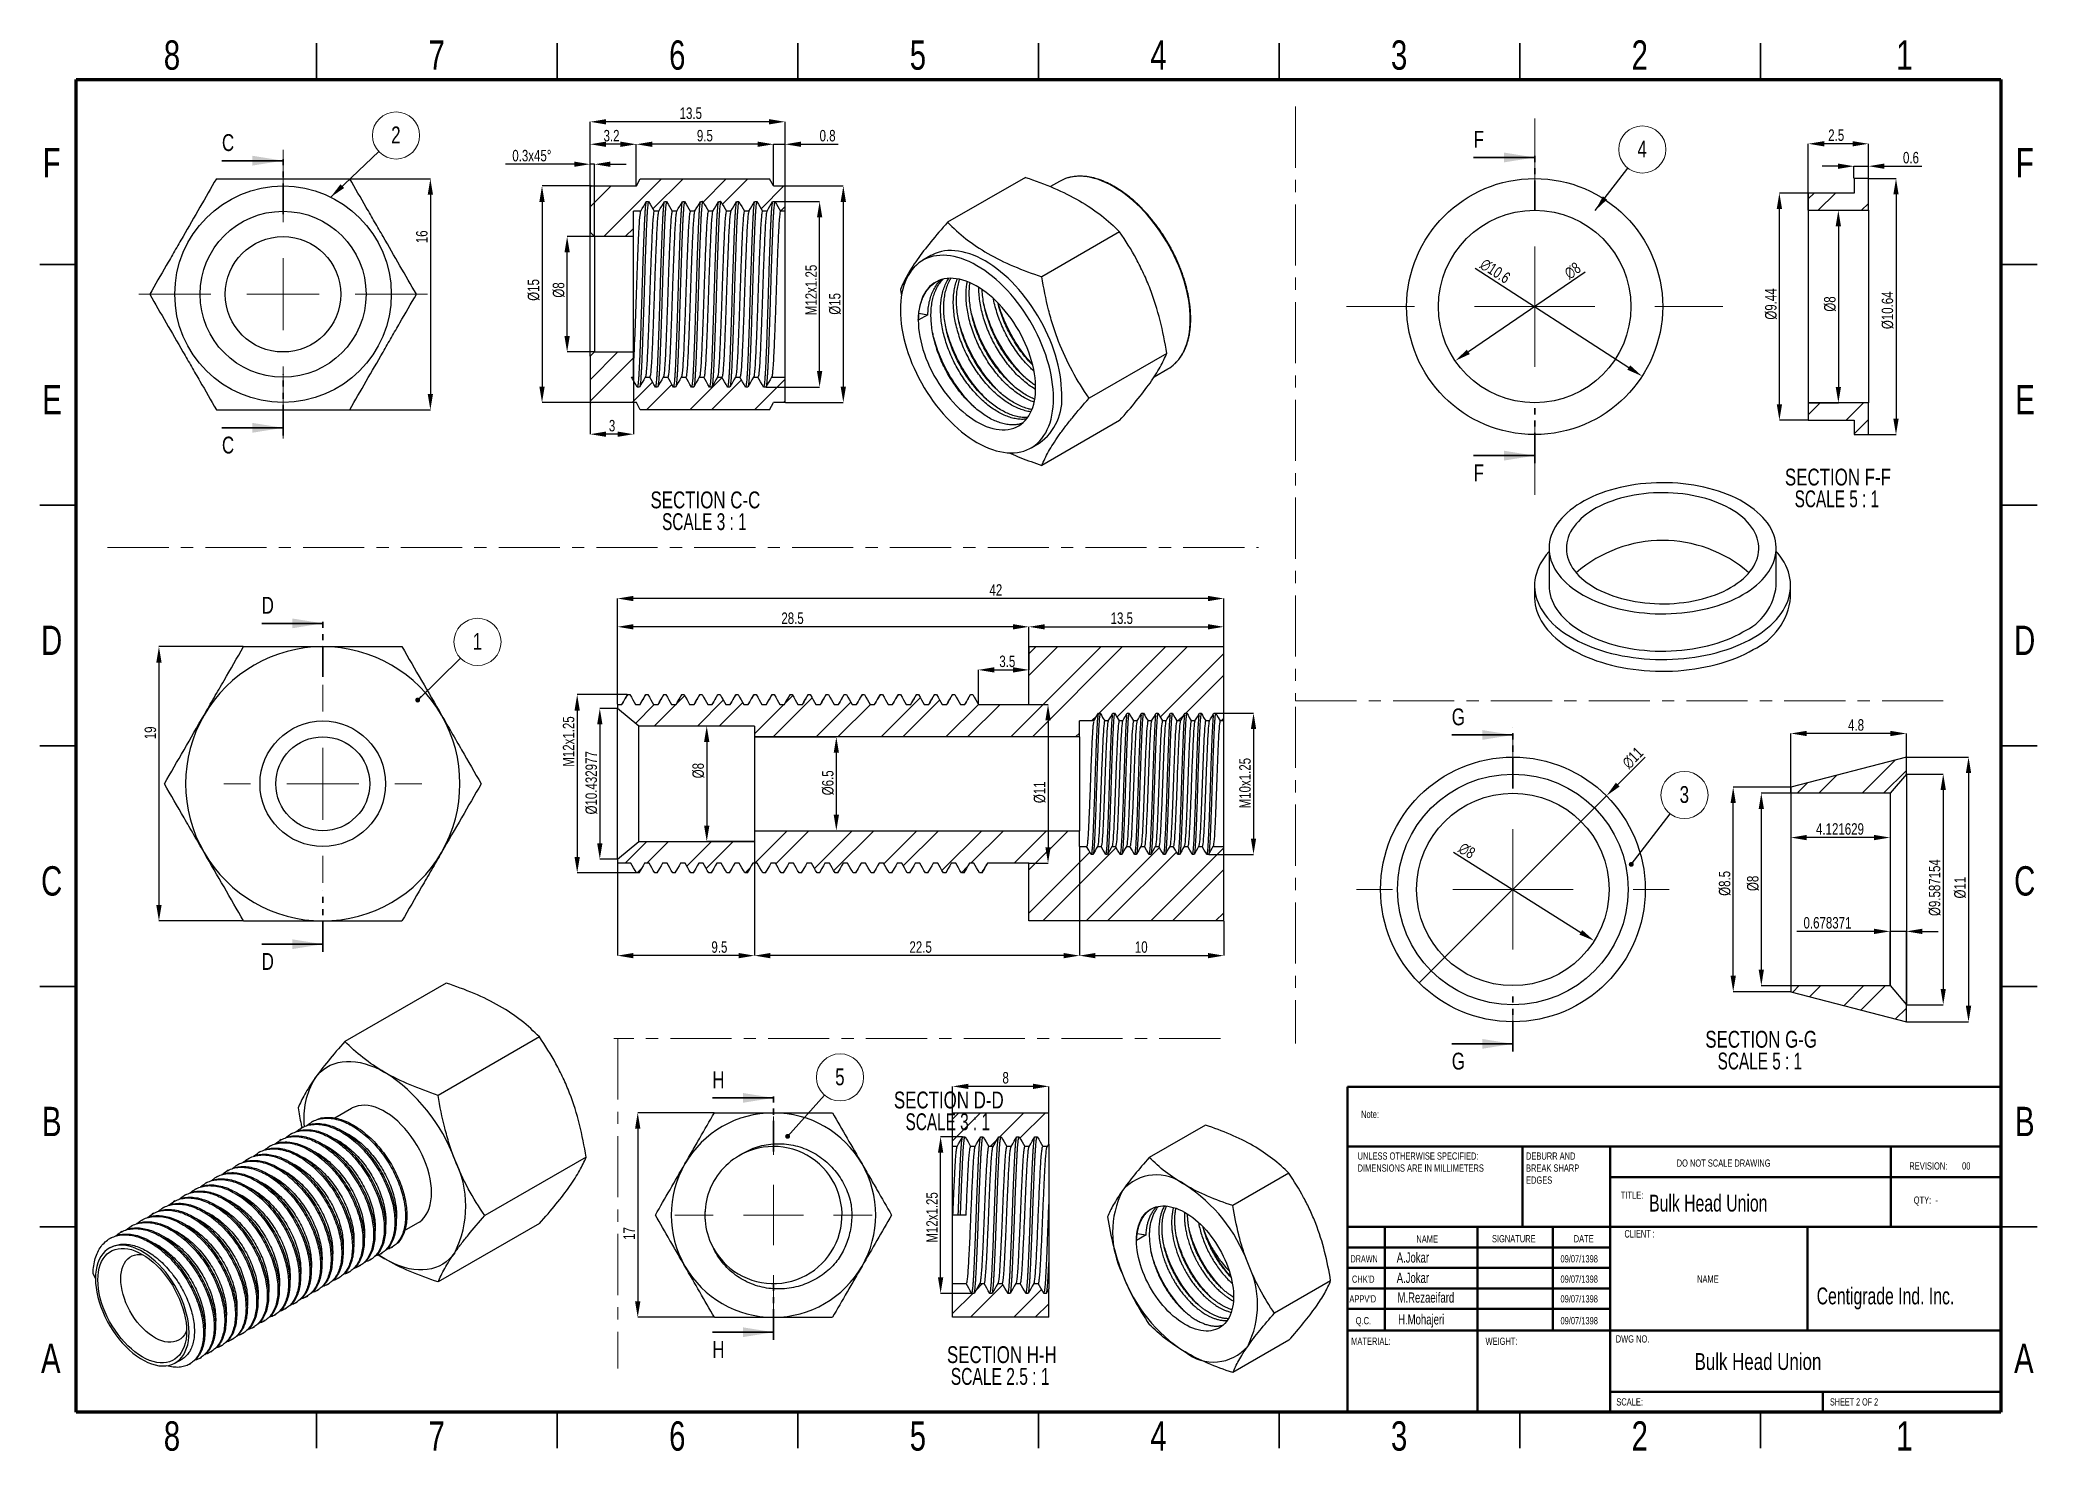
# Model space of a CAD drawing. Header units: millimetres. Extents: x 1113 to 2233, y 538 to 831.
# Drawn here: x 1112.9 to 1527.9, y 538 to 831.3 of the extents above; entities that cross this region are included whole.
import ezdxf

# ---------------------------------------------------------------- set-up
doc = ezdxf.new("R2010")
doc.units = ezdxf.units.MM
doc.linetypes.add('CENTERX2', pattern=[20.32, 12.7, -2.54, 2.54, -2.54])
doc.linetypes.add('PHANTOM', pattern=[12.7, 6.35, -1.27, 1.27, -1.27, 1.27, -1.27])
doc.styles.add('SLDTEXTSTYLE0', font='TXT', dxfattribs={"width": 0.75})
doc.styles.add('SLDTEXTSTYLE1', font='TXT', dxfattribs={"width": 0.686449})
doc.styles.add('SLDTEXTSTYLE2', font='TXT', dxfattribs={"width": 0.652778})
doc.styles.add('SLDTEXTSTYLE3', font='TXT', dxfattribs={"width": 0.6875})
doc.styles.add('SLDTEXTSTYLE4', font='TXT', dxfattribs={"width": 0.7})
doc.styles.add('SLDTEXTSTYLE5', font='TXT', dxfattribs={"width": 0.678571})
doc.styles.add('SLDTEXTSTYLE6', font='TXT', dxfattribs={"width": 0.681818})
doc.styles.add('SLDTEXTSTYLE7', font='TXT', dxfattribs={"width": 0.692308})
doc.styles.get("Standard").update_dxf_attribs({"font": 'arial.ttf'})
doc.dimstyles.new('SLDDIMSTYLE0', dxfattribs={"dimtxt": 2.38125, "dimasz": 3.302, "dimexe": 0, "dimexo": 0.0625, "dimgap": 0.595312, "dimtad": 1, "dimdec": 6, "dimlfac": 0.333333, "dimrnd": 1e-09, "dimzin": 12, "dimdsep": 46, "dimtxsty": 'SLDTEXTSTYLE0', "dimsah": 1, "dimcen": 0.09, "dimadec": 0, "dimazin": 3, "dimtfac": 1, "dimtdec": 1, "dimtofl": 0, "dimtmove": 0, "dimatfit": 3, "dimfxl": 1, "dimfrac": 2, "dimtolj": 1, "dimtzin": 12, "dimarcsym": 0})
doc.dimstyles.new('SLDDIMSTYLE1', dxfattribs={"dimtxt": 0.18, "dimasz": 1.016, "dimexe": 0, "dimexo": 0.0625, "dimgap": 0, "dimtad": 0, "dimtih": 1, "dimtoh": 1, "dimdec": 0, "dimrnd": 1e-09, "dimzin": 0, "dimdsep": 46, "dimtxsty": 'Standard', "dimblk1": 'DOT', "dimblk2": 'DOT', "dimsah": 1, "dimcen": 0.09, "dimadec": 0, "dimazin": 0, "dimtfac": 1.016, "dimtdec": 0, "dimtofl": 0, "dimtmove": 0, "dimatfit": 3, "dimldrblk": 'DOT', "dimfxl": 1, "dimfrac": 2, "dimtolj": 1, "dimtzin": 0, "dimarcsym": 0})
doc.dimstyles.new('SLDDIMSTYLE10', dxfattribs={"dimtxt": 2.38125, "dimasz": 3.302, "dimexe": 0, "dimexo": 0.0625, "dimgap": 0.595312, "dimtad": 1, "dimdec": 1, "dimlfac": 0.2, "dimrnd": 1e-09, "dimzin": 12, "dimdsep": 46, "dimtxsty": 'SLDTEXTSTYLE0', "dimblk1": 'NONE', "dimsah": 1, "dimcen": 0, "dimadec": 0, "dimazin": 3, "dimtfac": 1, "dimtdec": 1, "dimtmove": 0, "dimatfit": 3, "dimldrblk": 'NONE', "dimfxl": 1, "dimfrac": 2, "dimtolj": 1, "dimtzin": 12, "dimarcsym": 0})
doc.dimstyles.new('SLDDIMSTYLE11', dxfattribs={"dimtxt": 2.38125, "dimasz": 3.302, "dimexe": 0, "dimexo": 0.0625, "dimgap": 0.595312, "dimtad": 1, "dimdec": 6, "dimlfac": 0.4, "dimrnd": 1e-09, "dimzin": 12, "dimdsep": 46, "dimtxsty": 'SLDTEXTSTYLE0', "dimsah": 1, "dimcen": 0.09, "dimadec": 0, "dimazin": 3, "dimtfac": 1, "dimtdec": 1, "dimtofl": 0, "dimtmove": 0, "dimatfit": 3, "dimfxl": 1, "dimfrac": 2, "dimtolj": 1, "dimtzin": 12, "dimarcsym": 0})
doc.dimstyles.new('SLDDIMSTYLE12', dxfattribs={"dimtxt": 2.38125, "dimasz": 3.302, "dimexe": 0, "dimexo": 0.0625, "dimgap": 0.595312, "dimtad": 1, "dimdec": 1, "dimlfac": 0.4, "dimrnd": 1e-09, "dimzin": 12, "dimdsep": 46, "dimtxsty": 'SLDTEXTSTYLE0', "dimsah": 1, "dimcen": 0.09, "dimadec": 0, "dimazin": 3, "dimtfac": 1, "dimtdec": 1, "dimtofl": 0, "dimtmove": 0, "dimatfit": 3, "dimfxl": 1, "dimfrac": 2, "dimtolj": 1, "dimtzin": 12, "dimarcsym": 0})
doc.dimstyles.new('SLDDIMSTYLE2', dxfattribs={"dimtxt": 0.18, "dimasz": 3.302, "dimexe": 0, "dimexo": 0.0625, "dimgap": 0, "dimtad": 0, "dimtih": 1, "dimtoh": 1, "dimdec": 0, "dimrnd": 1e-09, "dimzin": 0, "dimdsep": 46, "dimtxsty": 'Standard', "dimsah": 1, "dimcen": 0.09, "dimadec": 0, "dimazin": 0, "dimtfac": 3.302, "dimtdec": 0, "dimtofl": 0, "dimtmove": 0, "dimatfit": 3, "dimfxl": 1, "dimfrac": 2, "dimtolj": 1, "dimtzin": 0, "dimarcsym": 0})
doc.dimstyles.new('SLDDIMSTYLE3', dxfattribs={"dimtxt": 2.38125, "dimasz": 3.302, "dimexe": 0, "dimexo": 0.0625, "dimgap": 0.595312, "dimtad": 1, "dimdec": 6, "dimlfac": 0.333333, "dimrnd": 1e-09, "dimdsep": 46, "dimtxsty": 'SLDTEXTSTYLE0', "dimsah": 1, "dimcen": 0.09, "dimadec": 0, "dimazin": 2, "dimtfac": 1, "dimtdec": 1, "dimtmove": 0, "dimatfit": 0, "dimfxl": 1, "dimfrac": 2, "dimtolj": 1, "dimtzin": 12, "dimarcsym": 0})
doc.dimstyles.new('SLDDIMSTYLE4', dxfattribs={"dimtxt": 2.38125, "dimasz": 3.302, "dimexe": 0, "dimexo": 0.0625, "dimgap": 0.595312, "dimtad": 1, "dimdec": 6, "dimlfac": 0.333333, "dimrnd": 1e-09, "dimzin": 12, "dimdsep": 46, "dimtxsty": 'SLDTEXTSTYLE0', "dimsah": 1, "dimcen": 0.09, "dimadec": 0, "dimazin": 3, "dimtfac": 1, "dimtdec": 1, "dimtmove": 0, "dimatfit": 0, "dimfxl": 1, "dimfrac": 2, "dimtolj": 1, "dimtzin": 12, "dimarcsym": 0})
doc.dimstyles.new('SLDDIMSTYLE5', dxfattribs={"dimtxt": 2.38125, "dimasz": 3.302, "dimexe": 0, "dimexo": 0.0625, "dimgap": 0.595312, "dimtad": 1, "dimdec": 1, "dimlfac": 0.333333, "dimrnd": 1e-09, "dimzin": 12, "dimdsep": 46, "dimtxsty": 'SLDTEXTSTYLE0', "dimsah": 1, "dimcen": 0.09, "dimadec": 0, "dimazin": 3, "dimtfac": 1, "dimtdec": 1, "dimtofl": 0, "dimtmove": 0, "dimatfit": 3, "dimfxl": 1, "dimfrac": 2, "dimtolj": 1, "dimtzin": 12, "dimarcsym": 0})
doc.dimstyles.new('SLDDIMSTYLE6', dxfattribs={"dimtxt": 2.38125, "dimasz": 3.302, "dimexe": 0, "dimexo": 0.0625, "dimgap": 0.595312, "dimtad": 1, "dimdec": 1, "dimlfac": 0.2, "dimrnd": 1e-09, "dimzin": 12, "dimdsep": 46, "dimtxsty": 'SLDTEXTSTYLE0', "dimsah": 1, "dimcen": 0, "dimadec": 0, "dimazin": 3, "dimtfac": 1, "dimtdec": 1, "dimtmove": 0, "dimatfit": 3, "dimfxl": 1, "dimfrac": 2, "dimtolj": 1, "dimtzin": 12, "dimarcsym": 0})
doc.dimstyles.new('SLDDIMSTYLE7', dxfattribs={"dimtxt": 2.38125, "dimasz": 3.302, "dimexe": 0, "dimexo": 0.0625, "dimgap": 0.595312, "dimtad": 1, "dimdec": 6, "dimlfac": 0.2, "dimrnd": 1e-09, "dimzin": 12, "dimdsep": 46, "dimtxsty": 'SLDTEXTSTYLE0', "dimsah": 1, "dimcen": 0.09, "dimadec": 0, "dimazin": 3, "dimtfac": 1, "dimtdec": 1, "dimtofl": 0, "dimtmove": 0, "dimatfit": 3, "dimfxl": 1, "dimfrac": 2, "dimtolj": 1, "dimtzin": 12, "dimarcsym": 0})
doc.dimstyles.new('SLDDIMSTYLE8', dxfattribs={"dimtxt": 2.38125, "dimasz": 3.302, "dimexe": 0, "dimexo": 0.0625, "dimgap": 0.595312, "dimtad": 1, "dimdec": 6, "dimlfac": 0.2, "dimrnd": 1e-09, "dimzin": 12, "dimdsep": 46, "dimtxsty": 'SLDTEXTSTYLE0', "dimsah": 1, "dimcen": 0.09, "dimadec": 0, "dimazin": 3, "dimtfac": 1, "dimtdec": 1, "dimtmove": 0, "dimatfit": 0, "dimfxl": 1, "dimfrac": 2, "dimtolj": 1, "dimtzin": 12, "dimarcsym": 0})
doc.dimstyles.new('SLDDIMSTYLE9', dxfattribs={"dimtxt": 2.38125, "dimasz": 3.302, "dimexe": 0, "dimexo": 0.0625, "dimgap": 0.595312, "dimtad": 1, "dimdec": 6, "dimlfac": 0.2, "dimrnd": 1e-09, "dimdsep": 46, "dimtxsty": 'SLDTEXTSTYLE0', "dimsah": 1, "dimcen": 0.09, "dimadec": 0, "dimazin": 2, "dimtfac": 1, "dimtdec": 1, "dimtmove": 0, "dimatfit": 0, "dimfxl": 1, "dimfrac": 2, "dimtolj": 1, "dimtzin": 12, "dimarcsym": 0})
pattern_1 = [(45, (1110.37, 536.097), (-6.7352, 6.7352), []), (45, (1114.861, 536.097), (-6.7352, 6.7352), [])]

msp = doc.modelspace()

# ---------------------------------------------------------------- texts
at = {"color": 7, "linetype": 'Continuous', "lineweight": 0}
for s, insert, char_height, attachment_point, style in [('8', (1140.3090853, 831.2103739), 6.096, 2, 'SLDTEXTSTYLE0'), ('7', (1195.3090853, 831.2103739), 6.096, 2, 'SLDTEXTSTYLE0'), ('6', (1245.3090853, 831.2103739), 6.096, 2, 'SLDTEXTSTYLE0'), ('5', (1295.3090853, 831.2103739), 6.096, 2, 'SLDTEXTSTYLE0'), ('4', (1345.3090853, 831.2103739), 6.096, 2, 'SLDTEXTSTYLE0'), ('3', (1395.3090853, 831.2103739), 6.096, 2, 'SLDTEXTSTYLE0'), ('2', (1445.3090853, 831.2103739), 6.096, 2, 'SLDTEXTSTYLE0'), ('1', (1500.3090853, 831.2103739), 6.096, 2, 'SLDTEXTSTYLE0'), ('F', (1115.3069687, 808.8223739), 6.096, 2, 'SLDTEXTSTYLE0'), ('F', (1525.3069687, 808.8223739), 6.096, 2, 'SLDTEXTSTYLE0'), ('E', (1115.3810519, 759.5723739), 6.096, 2, 'SLDTEXTSTYLE0'), ('E', (1525.3810519, 759.5723739), 6.096, 2, 'SLDTEXTSTYLE0'), ('D', (1115.3006187, 709.5723739), 6.096, 2, 'SLDTEXTSTYLE0'), ('D', (1525.3006187, 709.5723739), 6.096, 2, 'SLDTEXTSTYLE0'), ('C', (1115.3069686, 659.5723739), 6.096, 2, 'SLDTEXTSTYLE0'), ('C', (1525.3069686, 659.5723739), 6.096, 2, 'SLDTEXTSTYLE0'), ('B', (1115.3239019, 609.5723739), 6.096, 2, 'SLDTEXTSTYLE0'), ('Note:', (1387.4027487, 608.7629825), 1.5, 1, 'SLDTEXTSTYLE0'), ('B', (1525.3239019, 609.5723739), 6.096, 2, 'SLDTEXTSTYLE0'), ('DO NOT SCALE DRAWING', (1452.9851092, 598.6296771), 1.5, 1, 'SLDTEXTSTYLE0'), ('REVISION:       00', (1501.3253586, 598.0314568), 1.5, 1, 'SLDTEXTSTYLE2'), ('TITLE:', (1441.381537, 591.9623181), 1.5, 1, 'SLDTEXTSTYLE0'), ('Bulk Head Union', (1447.2594498, 591.3075738), 3.5, 1, 'SLDTEXTSTYLE4'), ('QTY:  -', (1502.246257, 590.932805), 1.5, 1, 'SLDTEXTSTYLE5'), ('NAME', (1398.8927078, 582.8481661), 1.5, 1, 'SLDTEXTSTYLE0'), ('SIGNATURE', (1414.6040562, 582.9084399), 1.5, 1, 'SLDTEXTSTYLE0'), ('DATE', (1431.5882944, 582.9084399), 1.5, 1, 'SLDTEXTSTYLE0'), ('CLIENT :', (1442.1299838, 583.9819524), 1.5875, 1, 'SLDTEXTSTYLE4'), ('DRAWN', (1385.2138315, 578.7314648), 1.5, 1, 'SLDTEXTSTYLE1'), ('A.Jokar', (1394.8068702, 579.3158961), 2.11666667, 1, 'SLDTEXTSTYLE4'), ('09/07/1398', (1428.8390758, 578.731465), 1.5, 1, 'SLDTEXTSTYLE0'), ("CHK'D", (1385.5096908, 574.5085365), 1.5, 1, 'SLDTEXTSTYLE0'), ('A.Jokar', (1394.8068702, 575.0929678), 2.11666667, 1, 'SLDTEXTSTYLE4'), ('09/07/1398', (1428.8390758, 574.5222162), 1.5, 1, 'SLDTEXTSTYLE0'), ('NAME', (1457.2216737, 574.522216), 1.5, 1, 'SLDTEXTSTYLE0'), ("APPV'D", (1384.972191, 570.4125501), 1.5, 1, 'SLDTEXTSTYLE0'), ('M.Rezaeifard', (1394.9695879, 570.9969814), 2.116666667, 1, 'SLDTEXTSTYLE4'), ('09/07/1398', (1428.8390758, 570.4125503), 1.5, 1, 'SLDTEXTSTYLE0'), ('Centigrade Ind. Inc.', (1482.0780422, 572.0200991), 3.5, 1, 'SLDTEXTSTYLE4'), ('Q.C.', (1386.2858627, 565.8723193), 1.5, 1, 'SLDTEXTSTYLE0'), ('H.Mohajeri', (1395.1047714, 566.4567506), 2.11666667, 1, 'SLDTEXTSTYLE4'), ('09/07/1398', (1428.8390758, 565.8723195), 1.5, 1, 'SLDTEXTSTYLE0'), ('A', (1115.127052, 560.3223739), 6.096, 2, 'SLDTEXTSTYLE0'), ('MATERIAL:', (1385.3457063, 561.6013456), 1.5, 1, 'SLDTEXTSTYLE0'), ('WEIGHT:', (1413.2640752, 561.5999298), 1.4986, 1, 'SLDTEXTSTYLE0'), ('DWG NO.', (1440.3234708, 562.0827398), 1.5, 1, 'SLDTEXTSTYLE0'), ('A', (1525.127052, 560.3223739), 6.096, 2, 'SLDTEXTSTYLE0'), ('Bulk Head Union', (1456.7058502, 558.3875202), 3.5, 1, 'SLDTEXTSTYLE0'), ('SCALE:', (1440.4444347, 548.9967708), 1.5, 1, 'SLDTEXTSTYLE0'), ('SHEET 2 OF 2', (1484.8487631, 548.9967708), 1.5, 1, 'SLDTEXTSTYLE3'), ('8', (1140.3090853, 544.2103739), 6.096, 2, 'SLDTEXTSTYLE0'), ('7', (1195.3090853, 544.2103739), 6.096, 2, 'SLDTEXTSTYLE0'), ('6', (1245.3090853, 544.2103739), 6.096, 2, 'SLDTEXTSTYLE0'), ('5', (1295.3090853, 544.2103739), 6.096, 2, 'SLDTEXTSTYLE0'), ('4', (1345.3090853, 544.2103739), 6.096, 2, 'SLDTEXTSTYLE0'), ('3', (1395.3090853, 544.2103739), 6.096, 2, 'SLDTEXTSTYLE0'), ('2', (1445.3090853, 544.2103739), 6.096, 2, 'SLDTEXTSTYLE0'), ('1', (1500.3090853, 544.2103739), 6.096, 2, 'SLDTEXTSTYLE0')]:
    msp.add_mtext(s, dxfattribs=dict(at, insert=insert, char_height=char_height, attachment_point=attachment_point, style=style))
at = {"color": 7, "linetype": 'Continuous', "char_height": 3.5, "attachment_point": 1, "style": 'SLDTEXTSTYLE0'}
for s, insert in [('C', (1150.6890623, 811.7196857)), ('F', (1410.7738777, 812.3826865)), ('C', (1150.6890623, 748.853781)), ('F', (1410.7738777, 743.0687818)), ('D', (1158.9485067, 715.5571621)), ('G', (1406.2455828, 692.3641448)), ('D', (1158.9485067, 641.5312574)), ('G', (1406.2455828, 620.8182401)), ('H', (1252.5949649, 616.938484)), ('H', (1252.5949649, 560.8925793))]:
    msp.add_mtext(s, dxfattribs=dict(at, insert=insert))

# ---------------------------------------------------------------- blocks, each defined once
blk = doc.blocks.new('SW_NOTE_13')
at = {"color": 0, "linetype": 'Continuous', "lineweight": 0, "char_height": 1.5, "attachment_point": 1, "style": 'SLDTEXTSTYLE0'}
for s, insert in [('UNLESS OTHERWISE SPECIFIED:', (0, 1.93)), ('DIMENSIONS ARE IN MILLIMETERS', (0, -0.57))]:
    blk.add_mtext(s, dxfattribs=dict(at, insert=insert))
blk = doc.blocks.new('SW_NOTE_14')
at = {"color": 0, "linetype": 'Continuous', "lineweight": 0, "char_height": 1.5, "attachment_point": 1, "style": 'SLDTEXTSTYLE0'}
for s, insert in [('DEBURR AND', (0, 1.93)), ('BREAK SHARP', (0, -0.57)), ('EDGES', (0, -3.07))]:
    blk.add_mtext(s, dxfattribs=dict(at, insert=insert))
blk = doc.blocks.new('*D64')
at = {"color": 0, "linetype": 'Continuous', "lineweight": -2, "transparency": 16777216}
for p, q in [((1177.31, 802.45), (1194, 802.45)), ((1194, 799.15), (1194, 757.75)), ((1177.31, 754.45), (1194, 754.45))]:
    blk.add_line(p, q, dxfattribs=at)
at = {"color": 0, "linetype": 'Continuous', "transparency": 16777216}
for points in [[(1193.45, 799.15), (1194.55, 799.15), (1194, 802.45)], [(1193.45, 757.75), (1194.55, 757.75), (1194, 754.45)]]:
    blk.add_solid(points, dxfattribs=at)
at = {"layer": 'Defpoints', "color": 0, "linetype": 'Continuous', "transparency": 16777216}
for p in [(1177.25, 802.45), (1177.25, 754.45), (1194, 754.45)]:
    blk.add_point(p, dxfattribs=at)
at = {"color": 0, "linetype": 'Continuous', "lineweight": 18, "transparency": 16777216, "insert": (1191.03, 790.38), "char_height": 2.381, "attachment_point": 2, "rotation": 90, "style": 'SLDTEXTSTYLE0'}
blk.add_mtext('\\A1;16', dxfattribs=at)
blk = doc.blocks.new('SW_NOTE_15')
at = {"color": 0, "linetype": 'Continuous', "lineweight": 0}
blk.add_circle((3.56, 3.36), 4.9, dxfattribs=at)
at = {"color": 0, "linetype": 'Continuous', "lineweight": 0, "insert": (3.53, 5.22), "char_height": 3.5, "attachment_point": 2, "style": 'SLDTEXTSTYLE0'}
blk.add_mtext('2', dxfattribs=at)
blk = doc.blocks.new('SW_CENTERMARKSYMBOL_0')
at = {"color": 0, "linetype": 'Continuous', "lineweight": 0}
for p, q in [((0, 15), (0, 30)), ((0, 0), (0, 7.5)), ((-15, 0), (-30, 0)), ((0, 0), (-7.5, 0)), ((0, 0), (0, -7.5)), ((0, 0), (7.5, 0)), ((15, 0), (30, 0)), ((0, -15), (0, -30))]:
    blk.add_line(p, q, dxfattribs=at)
blk = doc.blocks.new('*D65')
at = {"color": 0, "linetype": 'Continuous', "lineweight": -2, "transparency": 16777216}
for p, q in [((1227.2, 800.71), (1227.2, 814.29)), ((1264.4, 814.29), (1230.51, 814.29)), ((1267.7, 795.76), (1267.7, 814.29))]:
    blk.add_line(p, q, dxfattribs=at)
at = {"color": 0, "linetype": 'Continuous', "transparency": 16777216}
for points in [[(1230.51, 814.84), (1230.51, 813.74), (1227.2, 814.29)], [(1264.4, 814.84), (1264.4, 813.74), (1267.7, 814.29)]]:
    blk.add_solid(points, dxfattribs=at)
at = {"layer": 'Defpoints', "color": 0, "linetype": 'Continuous', "transparency": 16777216}
for p in [(1227.2, 814.29), (1227.2, 800.65), (1267.7, 795.7)]:
    blk.add_point(p, dxfattribs=at)
at = {"color": 0, "linetype": 'Continuous', "lineweight": 18, "transparency": 16777216, "insert": (1248.12, 817.26), "char_height": 2.381, "attachment_point": 2, "style": 'SLDTEXTSTYLE0'}
blk.add_mtext('\\A1;13.5', dxfattribs=at)
blk = doc.blocks.new('*D66')
at = {"color": 0, "linetype": 'Continuous', "lineweight": -2, "transparency": 16777216}
for p, q in [((1262, 809.62), (1258.7, 809.62)), ((1265.3, 801.01), (1265.3, 809.62)), ((1265.3, 809.62), (1267.7, 809.62)), ((1267.7, 801.01), (1267.7, 809.62)), ((1271.01, 809.62), (1278.77, 809.62))]:
    blk.add_line(p, q, dxfattribs=at)
at = {"color": 0, "linetype": 'Continuous', "transparency": 16777216}
for points in [[(1262, 810.17), (1262, 809.07), (1265.3, 809.62)], [(1271.01, 810.17), (1271.01, 809.07), (1267.7, 809.62)]]:
    blk.add_solid(points, dxfattribs=at)
at = {"layer": 'Defpoints', "color": 0, "linetype": 'Continuous', "transparency": 16777216}
for p in [(1267.7, 809.62), (1265.3, 800.95), (1267.7, 800.95)]:
    blk.add_point(p, dxfattribs=at)
at = {"color": 0, "linetype": 'Continuous', "lineweight": 18, "transparency": 16777216, "insert": (1276.54, 812.6), "char_height": 2.381, "attachment_point": 2, "style": 'SLDTEXTSTYLE0'}
blk.add_mtext('\\A1;0.8', dxfattribs=at)
blk = doc.blocks.new('*D67')
at = {"color": 0, "linetype": 'Continuous', "lineweight": -2, "transparency": 16777216}
for p, q in [((1236.8, 801.01), (1236.8, 809.62)), ((1262, 809.62), (1240.11, 809.62)), ((1265.3, 801.01), (1265.3, 809.62))]:
    blk.add_line(p, q, dxfattribs=at)
at = {"color": 0, "linetype": 'Continuous', "transparency": 16777216}
for points in [[(1240.11, 810.17), (1240.11, 809.07), (1236.8, 809.62)], [(1262, 810.17), (1262, 809.07), (1265.3, 809.62)]]:
    blk.add_solid(points, dxfattribs=at)
at = {"layer": 'Defpoints', "color": 0, "linetype": 'Continuous', "transparency": 16777216}
for p in [(1236.8, 809.62), (1236.8, 800.95), (1265.3, 800.95)]:
    blk.add_point(p, dxfattribs=at)
at = {"color": 0, "linetype": 'Continuous', "lineweight": 18, "transparency": 16777216, "insert": (1251.04, 812.6), "char_height": 2.381, "attachment_point": 2, "style": 'SLDTEXTSTYLE0'}
blk.add_mtext('\\A1;9.5', dxfattribs=at)
blk = doc.blocks.new('*D68')
at = {"color": 0, "linetype": 'Continuous', "lineweight": -2, "transparency": 16777216}
for p, q in [((1227.2, 800.71), (1227.2, 809.62)), ((1233.5, 809.62), (1230.51, 809.62)), ((1236.8, 801.01), (1236.8, 809.62))]:
    blk.add_line(p, q, dxfattribs=at)
at = {"color": 0, "linetype": 'Continuous', "transparency": 16777216}
for points in [[(1230.51, 810.17), (1230.51, 809.07), (1227.2, 809.62)], [(1233.5, 810.17), (1233.5, 809.07), (1236.8, 809.62)]]:
    blk.add_solid(points, dxfattribs=at)
at = {"layer": 'Defpoints', "color": 0, "linetype": 'Continuous', "transparency": 16777216}
for p in [(1227.2, 809.62), (1227.2, 800.65), (1236.8, 800.95)]:
    blk.add_point(p, dxfattribs=at)
at = {"color": 0, "linetype": 'Continuous', "lineweight": 18, "transparency": 16777216, "insert": (1231.65, 812.6), "char_height": 2.381, "attachment_point": 2, "style": 'SLDTEXTSTYLE0'}
blk.add_mtext('\\A1;3.2', dxfattribs=at)
blk = doc.blocks.new('*D69')
at = {"color": 0, "linetype": 'Continuous', "lineweight": -2, "transparency": 16777216}
for p, q in [((1228.04, 790.45), (1222.42, 790.45)), ((1222.42, 769.75), (1222.42, 787.15)), ((1228.04, 766.45), (1222.42, 766.45))]:
    blk.add_line(p, q, dxfattribs=at)
at = {"color": 0, "linetype": 'Continuous', "transparency": 16777216}
for points in [[(1221.87, 787.15), (1222.97, 787.15), (1222.42, 790.45)], [(1221.87, 769.75), (1222.97, 769.75), (1222.42, 766.45)]]:
    blk.add_solid(points, dxfattribs=at)
at = {"layer": 'Defpoints', "color": 0, "linetype": 'Continuous', "transparency": 16777216}
for p in [(1222.42, 790.45), (1228.1, 790.45), (1228.1, 766.45)]:
    blk.add_point(p, dxfattribs=at)
at = {"color": 0, "linetype": 'Continuous', "lineweight": 18, "transparency": 16777216, "insert": (1219.44, 779.34), "char_height": 2.381, "attachment_point": 2, "rotation": 90, "style": 'SLDTEXTSTYLE0'}
blk.add_mtext('\\A1;%%c8', dxfattribs=at)
blk = doc.blocks.new('*D70')
at = {"color": 0, "linetype": 'Continuous', "lineweight": -2, "transparency": 16777216}
for p, q in [((1227.44, 800.95), (1217.2, 800.95)), ((1217.2, 797.65), (1217.2, 759.25)), ((1227.44, 755.95), (1217.2, 755.95))]:
    blk.add_line(p, q, dxfattribs=at)
at = {"color": 0, "linetype": 'Continuous', "transparency": 16777216}
for points in [[(1216.65, 797.65), (1217.75, 797.65), (1217.2, 800.95)], [(1216.65, 759.25), (1217.75, 759.25), (1217.2, 755.95)]]:
    blk.add_solid(points, dxfattribs=at)
at = {"layer": 'Defpoints', "color": 0, "linetype": 'Continuous', "transparency": 16777216}
for p in [(1227.5, 800.95), (1217.2, 755.95), (1227.5, 755.95)]:
    blk.add_point(p, dxfattribs=at)
at = {"color": 0, "linetype": 'Continuous', "lineweight": 18, "transparency": 16777216, "insert": (1214.23, 779.34), "char_height": 2.381, "attachment_point": 2, "rotation": 90, "style": 'SLDTEXTSTYLE0'}
blk.add_mtext('\\A1;%%c15', dxfattribs=at)
blk = doc.blocks.new('*D71')
at = {"color": 0, "linetype": 'Continuous', "lineweight": -2, "transparency": 16777216}
for p, q in [((1267.77, 800.95), (1279.81, 800.95)), ((1279.81, 797.65), (1279.81, 759.25)), ((1267.77, 755.95), (1279.81, 755.95))]:
    blk.add_line(p, q, dxfattribs=at)
at = {"color": 0, "linetype": 'Continuous', "transparency": 16777216}
for points in [[(1279.26, 797.65), (1280.36, 797.65), (1279.81, 800.95)], [(1279.26, 759.25), (1280.36, 759.25), (1279.81, 755.95)]]:
    blk.add_solid(points, dxfattribs=at)
at = {"layer": 'Defpoints', "color": 0, "linetype": 'Continuous', "transparency": 16777216}
for p in [(1267.7, 800.95), (1267.7, 755.95), (1279.81, 755.95)]:
    blk.add_point(p, dxfattribs=at)
at = {"color": 0, "linetype": 'Continuous', "lineweight": 18, "transparency": 16777216, "insert": (1276.84, 776.45), "char_height": 2.381, "attachment_point": 2, "rotation": 90, "style": 'SLDTEXTSTYLE0'}
blk.add_mtext('\\A1;%%c15', dxfattribs=at)
blk = doc.blocks.new('*D72')
at = {"color": 0, "linetype": 'Continuous', "lineweight": -2, "transparency": 16777216}
for p, q in [((1227.2, 765.49), (1227.2, 749.36)), ((1236.2, 766.39), (1236.2, 749.36)), ((1232.9, 749.36), (1230.51, 749.36))]:
    blk.add_line(p, q, dxfattribs=at)
at = {"color": 0, "linetype": 'Continuous', "transparency": 16777216}
for points in [[(1230.51, 749.91), (1230.51, 748.81), (1227.2, 749.36)], [(1232.9, 749.91), (1232.9, 748.81), (1236.2, 749.36)]]:
    blk.add_solid(points, dxfattribs=at)
at = {"layer": 'Defpoints', "color": 0, "linetype": 'Continuous', "transparency": 16777216}
for p in [(1227.2, 765.55), (1236.2, 766.45), (1227.2, 749.36)]:
    blk.add_point(p, dxfattribs=at)
at = {"color": 0, "linetype": 'Continuous', "lineweight": 18, "transparency": 16777216, "insert": (1231.76, 752.33), "char_height": 2.381, "attachment_point": 2, "style": 'SLDTEXTSTYLE0'}
blk.add_mtext('\\A1;3', dxfattribs=at)
blk = doc.blocks.new('*D73')
at = {"color": 0, "linetype": 'Continuous', "lineweight": -2, "transparency": 16777216}
for p, q in [((1223.9, 805.47), (1209.59, 805.47)), ((1227.2, 791.41), (1227.2, 805.47)), ((1228.1, 805.47), (1227.2, 805.47)), ((1228.1, 790.51), (1228.1, 805.47)), ((1231.41, 805.47), (1234.71, 805.47))]:
    blk.add_line(p, q, dxfattribs=at)
at = {"color": 0, "linetype": 'Continuous', "transparency": 16777216}
for points in [[(1223.9, 806.02), (1223.9, 804.92), (1227.2, 805.47)], [(1231.41, 806.02), (1231.41, 804.92), (1228.1, 805.47)]]:
    blk.add_solid(points, dxfattribs=at)
at = {"layer": 'Defpoints', "color": 0, "linetype": 'Continuous', "transparency": 16777216}
for p in [(1227.2, 805.47), (1227.2, 791.35), (1228.1, 790.45)]:
    blk.add_point(p, dxfattribs=at)
at = {"color": 0, "linetype": 'Continuous', "lineweight": 18, "transparency": 16777216, "insert": (1215.09, 808.45), "char_height": 2.3813, "attachment_point": 2, "style": 'SLDTEXTSTYLE0'}
blk.add_mtext('\\A1;0.3x45%%d', dxfattribs=at)
blk = doc.blocks.new('*D74')
at = {"color": 0, "linetype": 'Continuous', "lineweight": -2, "transparency": 16777216}
for p, q in [((1265.66, 797.73), (1274.89, 797.73)), ((1274.89, 762.47), (1274.89, 794.43)), ((1263.78, 759.17), (1274.89, 759.17))]:
    blk.add_line(p, q, dxfattribs=at)
at = {"color": 0, "linetype": 'Continuous', "transparency": 16777216}
for points in [[(1274.34, 794.43), (1275.44, 794.43), (1274.89, 797.73)], [(1274.34, 762.47), (1275.44, 762.47), (1274.89, 759.17)]]:
    blk.add_solid(points, dxfattribs=at)
at = {"layer": 'Defpoints', "color": 0, "linetype": 'Continuous', "transparency": 16777216}
for p in [(1265.59, 797.73), (1274.89, 797.73), (1263.72, 759.17)]:
    blk.add_point(p, dxfattribs=at)
at = {"color": 0, "linetype": 'Continuous', "lineweight": 18, "transparency": 16777216, "insert": (1271.92, 779.34), "char_height": 2.3813, "attachment_point": 2, "rotation": 90, "style": 'SLDTEXTSTYLE0'}
blk.add_mtext('\\A1;M12x1.25', dxfattribs=at)
blk = doc.blocks.new('SW_NOTE_16')
at = {"color": 0, "linetype": 'Continuous', "lineweight": 0, "char_height": 3.5, "attachment_point": 2}
for s, insert, style in [('SECTION C-C', (14.71, 4.51), 'SLDTEXTSTYLE0'), ('SCALE 3 : 1', (14.49, -0.01), 'SLDTEXTSTYLE6')]:
    blk.add_mtext(s, dxfattribs=dict(at, insert=insert, style=style))
blk = doc.blocks.new('*D75')
at = {"color": 0, "linetype": 'Continuous', "lineweight": -2, "transparency": 16777216}
for p, q in [((1155.13, 705.21), (1137.6, 705.21)), ((1137.6, 701.9), (1137.6, 651.51)), ((1155.13, 648.21), (1137.6, 648.21))]:
    blk.add_line(p, q, dxfattribs=at)
at = {"color": 0, "linetype": 'Continuous', "transparency": 16777216}
for points in [[(1137.05, 701.9), (1138.15, 701.9), (1137.6, 705.21)], [(1137.05, 651.51), (1138.15, 651.51), (1137.6, 648.21)]]:
    blk.add_solid(points, dxfattribs=at)
at = {"layer": 'Defpoints', "color": 0, "linetype": 'Continuous', "transparency": 16777216}
for p in [(1155.19, 705.21), (1137.6, 648.21), (1155.19, 648.21)]:
    blk.add_point(p, dxfattribs=at)
at = {"color": 0, "linetype": 'Continuous', "lineweight": 18, "transparency": 16777216, "insert": (1134.62, 687.29), "char_height": 2.381, "attachment_point": 2, "rotation": 90, "style": 'SLDTEXTSTYLE0'}
blk.add_mtext('\\A1;19', dxfattribs=at)
blk = doc.blocks.new('SW_NOTE_17')
at = {"color": 0, "linetype": 'Continuous', "lineweight": 0}
blk.add_circle((3.51, 3.41), 4.9, dxfattribs=at)
at = {"color": 0, "linetype": 'Continuous', "lineweight": 0, "insert": (3.48, 5.27), "char_height": 3.5, "attachment_point": 2, "style": 'SLDTEXTSTYLE0'}
blk.add_mtext('1', dxfattribs=at)
blk = doc.blocks.new('_DOT')
at = {"color": 0, "linetype": 'ByBlock', "lineweight": -2}
blk.add_line((-0.5, 0), (-1, 0), dxfattribs=at)
at = {"color": 0, "linetype": 'ByBlock', "const_width": 0.5}
blk.add_lwpolyline([(-0.25, 0, 1), (0.25, 0, 1)], format="xyb", close=True, dxfattribs=at)
blk = doc.blocks.new('SW_CENTERMARKSYMBOL_1')
at = {"color": 0, "linetype": 'Continuous', "lineweight": 0}
for p, q in [((0, 15), (0, 20.55)), ((0, 0), (0, 7.5)), ((-15, 0), (-20.55, 0)), ((0, 0), (-7.5, 0)), ((0, 0), (0, -7.5)), ((0, 0), (7.5, 0)), ((15, 0), (20.55, 0)), ((0, -15), (0, -20.55))]:
    blk.add_line(p, q, dxfattribs=at)
blk = doc.blocks.new('*D76')
at = {"color": 0, "linetype": 'Continuous', "lineweight": -2, "transparency": 16777216}
for p, q in [((1232.88, 693.27), (1232.88, 715.21)), ((1355.58, 715.21), (1236.18, 715.21)), ((1358.88, 705.27), (1358.88, 715.21))]:
    blk.add_line(p, q, dxfattribs=at)
at = {"color": 0, "linetype": 'Continuous', "transparency": 16777216}
for points in [[(1236.18, 715.76), (1236.18, 714.66), (1232.88, 715.21)], [(1355.58, 715.76), (1355.58, 714.66), (1358.88, 715.21)]]:
    blk.add_solid(points, dxfattribs=at)
at = {"layer": 'Defpoints', "color": 0, "linetype": 'Continuous', "transparency": 16777216}
for p in [(1232.88, 715.21), (1358.88, 705.21), (1232.88, 693.21)]:
    blk.add_point(p, dxfattribs=at)
at = {"color": 0, "linetype": 'Continuous', "lineweight": 18, "transparency": 16777216, "insert": (1311.51, 718.18), "char_height": 2.381, "attachment_point": 2, "style": 'SLDTEXTSTYLE0'}
blk.add_mtext('\\A1;42', dxfattribs=at)
blk = doc.blocks.new('*D77')
at = {"color": 0, "linetype": 'Continuous', "lineweight": -2, "transparency": 16777216}
for p, q in [((1318.38, 705.27), (1318.38, 709.33)), ((1321.68, 709.33), (1355.58, 709.33)), ((1358.88, 705.27), (1358.88, 709.33))]:
    blk.add_line(p, q, dxfattribs=at)
at = {"color": 0, "linetype": 'Continuous', "transparency": 16777216}
for points in [[(1321.68, 709.88), (1321.68, 708.78), (1318.38, 709.33)], [(1355.58, 709.88), (1355.58, 708.78), (1358.88, 709.33)]]:
    blk.add_solid(points, dxfattribs=at)
at = {"layer": 'Defpoints', "color": 0, "linetype": 'Continuous', "transparency": 16777216}
for p in [(1358.88, 709.33), (1318.38, 705.21), (1358.88, 705.21)]:
    blk.add_point(p, dxfattribs=at)
at = {"color": 0, "linetype": 'Continuous', "lineweight": 18, "transparency": 16777216, "insert": (1337.68, 712.31), "char_height": 2.381, "attachment_point": 2, "style": 'SLDTEXTSTYLE0'}
blk.add_mtext('\\A1;13.5', dxfattribs=at)
blk = doc.blocks.new('*D78')
at = {"color": 0, "linetype": 'Continuous', "lineweight": -2, "transparency": 16777216}
for p, q in [((1232.88, 693.27), (1232.88, 709.33)), ((1315.08, 709.33), (1236.18, 709.33)), ((1318.38, 705.27), (1318.38, 709.33))]:
    blk.add_line(p, q, dxfattribs=at)
at = {"color": 0, "linetype": 'Continuous', "transparency": 16777216}
for points in [[(1236.18, 709.88), (1236.18, 708.78), (1232.88, 709.33)], [(1315.08, 709.88), (1315.08, 708.78), (1318.38, 709.33)]]:
    blk.add_solid(points, dxfattribs=at)
at = {"layer": 'Defpoints', "color": 0, "linetype": 'Continuous', "transparency": 16777216}
for p in [(1232.88, 709.33), (1318.38, 705.21), (1232.88, 693.21)]:
    blk.add_point(p, dxfattribs=at)
at = {"color": 0, "linetype": 'Continuous', "lineweight": 18, "transparency": 16777216, "insert": (1269.26, 712.31), "char_height": 2.381, "attachment_point": 2, "style": 'SLDTEXTSTYLE0'}
blk.add_mtext('\\A1;28.5', dxfattribs=at)
blk = doc.blocks.new('*D79')
at = {"color": 0, "linetype": 'Continuous', "lineweight": -2, "transparency": 16777216}
for p, q in [((1357.25, 691.38), (1365.05, 691.38)), ((1365.05, 688.08), (1365.05, 665.33)), ((1355.75, 662.03), (1365.05, 662.03))]:
    blk.add_line(p, q, dxfattribs=at)
at = {"color": 0, "linetype": 'Continuous', "transparency": 16777216}
for points in [[(1364.5, 688.08), (1365.6, 688.08), (1365.05, 691.38)], [(1364.5, 665.33), (1365.6, 665.33), (1365.05, 662.03)]]:
    blk.add_solid(points, dxfattribs=at)
at = {"layer": 'Defpoints', "color": 0, "linetype": 'Continuous', "transparency": 16777216}
for p in [(1357.19, 691.38), (1355.69, 662.03), (1365.05, 662.03)]:
    blk.add_point(p, dxfattribs=at)
at = {"color": 0, "linetype": 'Continuous', "lineweight": 18, "transparency": 16777216, "insert": (1362.08, 676.84), "char_height": 2.3813, "attachment_point": 2, "rotation": 90, "style": 'SLDTEXTSTYLE0'}
blk.add_mtext('\\A1;M10x1.25', dxfattribs=at)
blk = doc.blocks.new('*D80')
at = {"color": 0, "linetype": 'Continuous', "lineweight": -2, "transparency": 16777216}
for p, q in [((1328.88, 663.59), (1328.88, 640.99)), ((1358.88, 648.14), (1358.88, 640.99)), ((1332.18, 640.99), (1355.58, 640.99))]:
    blk.add_line(p, q, dxfattribs=at)
at = {"color": 0, "linetype": 'Continuous', "transparency": 16777216}
for points in [[(1332.18, 641.54), (1332.18, 640.44), (1328.88, 640.99)], [(1355.58, 641.54), (1355.58, 640.44), (1358.88, 640.99)]]:
    blk.add_solid(points, dxfattribs=at)
at = {"layer": 'Defpoints', "color": 0, "linetype": 'Continuous', "transparency": 16777216}
for p in [(1328.88, 663.66), (1358.88, 648.21), (1358.88, 640.99)]:
    blk.add_point(p, dxfattribs=at)
at = {"color": 0, "linetype": 'Continuous', "lineweight": 18, "transparency": 16777216, "insert": (1341.72, 643.97), "char_height": 2.381, "attachment_point": 2, "style": 'SLDTEXTSTYLE0'}
blk.add_mtext('\\A1;10', dxfattribs=at)
blk = doc.blocks.new('*D81')
at = {"color": 0, "linetype": 'Continuous', "lineweight": -2, "transparency": 16777216}
for p, q in [((1261.38, 664.64), (1261.38, 640.99)), ((1328.88, 663.59), (1328.88, 640.99)), ((1325.58, 640.99), (1264.68, 640.99))]:
    blk.add_line(p, q, dxfattribs=at)
at = {"color": 0, "linetype": 'Continuous', "transparency": 16777216}
for points in [[(1264.68, 641.54), (1264.68, 640.44), (1261.38, 640.99)], [(1325.58, 641.54), (1325.58, 640.44), (1328.88, 640.99)]]:
    blk.add_solid(points, dxfattribs=at)
at = {"layer": 'Defpoints', "color": 0, "linetype": 'Continuous', "transparency": 16777216}
for p in [(1261.38, 664.71), (1328.88, 663.66), (1261.38, 640.99)]:
    blk.add_point(p, dxfattribs=at)
at = {"color": 0, "linetype": 'Continuous', "lineweight": 18, "transparency": 16777216, "insert": (1295.88, 643.97), "char_height": 2.381, "attachment_point": 2, "style": 'SLDTEXTSTYLE0'}
blk.add_mtext('\\A1;22.5', dxfattribs=at)
blk = doc.blocks.new('*D82')
at = {"color": 0, "linetype": 'Continuous', "lineweight": -2, "transparency": 16777216}
for p, q in [((1261.38, 664.64), (1261.38, 640.99)), ((1232.88, 660.14), (1232.88, 640.99)), ((1258.08, 640.99), (1236.18, 640.99))]:
    blk.add_line(p, q, dxfattribs=at)
at = {"color": 0, "linetype": 'Continuous', "transparency": 16777216}
for points in [[(1236.18, 641.54), (1236.18, 640.44), (1232.88, 640.99)], [(1258.08, 641.54), (1258.08, 640.44), (1261.38, 640.99)]]:
    blk.add_solid(points, dxfattribs=at)
at = {"layer": 'Defpoints', "color": 0, "linetype": 'Continuous', "transparency": 16777216}
for p in [(1261.38, 664.71), (1232.88, 660.21), (1232.88, 640.99)]:
    blk.add_point(p, dxfattribs=at)
at = {"color": 0, "linetype": 'Continuous', "lineweight": 18, "transparency": 16777216, "insert": (1254.06, 643.97), "char_height": 2.381, "attachment_point": 2, "style": 'SLDTEXTSTYLE0'}
blk.add_mtext('\\A1;9.5', dxfattribs=at)
blk = doc.blocks.new('*D83')
at = {"color": 0, "linetype": 'Continuous', "lineweight": -2, "transparency": 16777216}
for p, q in [((1232.82, 692.36), (1229.21, 692.36)), ((1229.21, 689.05), (1229.21, 664.36)), ((1232.82, 661.06), (1229.21, 661.06))]:
    blk.add_line(p, q, dxfattribs=at)
at = {"color": 0, "linetype": 'Continuous', "transparency": 16777216}
for points in [[(1228.66, 689.05), (1229.76, 689.05), (1229.21, 692.36)], [(1228.66, 664.36), (1229.76, 664.36), (1229.21, 661.06)]]:
    blk.add_solid(points, dxfattribs=at)
at = {"layer": 'Defpoints', "color": 0, "linetype": 'Continuous', "transparency": 16777216}
for p in [(1232.88, 692.36), (1229.21, 661.06), (1232.88, 661.06)]:
    blk.add_point(p, dxfattribs=at)
at = {"color": 0, "linetype": 'Continuous', "lineweight": 18, "transparency": 16777216, "insert": (1226.23, 676.91), "char_height": 2.3813, "attachment_point": 2, "rotation": 90, "style": 'SLDTEXTSTYLE0'}
blk.add_mtext('\\A1;%%c10.432977', dxfattribs=at)
blk = doc.blocks.new('*D84')
at = {"color": 0, "linetype": 'Continuous', "lineweight": -2, "transparency": 16777216}
for p, q in [((1261.32, 688.71), (1251.43, 688.71)), ((1251.43, 685.4), (1251.43, 668.01)), ((1261.32, 664.71), (1251.43, 664.71))]:
    blk.add_line(p, q, dxfattribs=at)
at = {"color": 0, "linetype": 'Continuous', "transparency": 16777216}
for points in [[(1250.88, 685.4), (1251.98, 685.4), (1251.43, 688.71)], [(1250.88, 668.01), (1251.98, 668.01), (1251.43, 664.71)]]:
    blk.add_solid(points, dxfattribs=at)
at = {"layer": 'Defpoints', "color": 0, "linetype": 'Continuous', "transparency": 16777216}
for p in [(1261.38, 688.71), (1251.43, 664.71), (1261.38, 664.71)]:
    blk.add_point(p, dxfattribs=at)
at = {"color": 0, "linetype": 'Continuous', "lineweight": 18, "transparency": 16777216, "insert": (1248.45, 679.44), "char_height": 2.381, "attachment_point": 2, "rotation": 90, "style": 'SLDTEXTSTYLE0'}
blk.add_mtext('\\A1;%%c8', dxfattribs=at)
blk = doc.blocks.new('*D85')
at = {"color": 0, "linetype": 'Continuous', "lineweight": -2, "transparency": 16777216}
for p, q in [((1261.44, 686.46), (1278.36, 686.46)), ((1278.36, 683.15), (1278.36, 670.26)), ((1261.44, 666.96), (1278.36, 666.96))]:
    blk.add_line(p, q, dxfattribs=at)
at = {"color": 0, "linetype": 'Continuous', "transparency": 16777216}
for points in [[(1277.81, 683.15), (1278.91, 683.15), (1278.36, 686.46)], [(1277.81, 670.26), (1278.91, 670.26), (1278.36, 666.96)]]:
    blk.add_solid(points, dxfattribs=at)
at = {"layer": 'Defpoints', "color": 0, "linetype": 'Continuous', "transparency": 16777216}
for p in [(1261.38, 686.46), (1261.38, 666.96), (1278.36, 666.96)]:
    blk.add_point(p, dxfattribs=at)
at = {"color": 0, "linetype": 'Continuous', "lineweight": 18, "transparency": 16777216, "insert": (1275.39, 676.91), "char_height": 2.381, "attachment_point": 2, "rotation": 90, "style": 'SLDTEXTSTYLE0'}
blk.add_mtext('\\A1;%%c6.5', dxfattribs=at)
blk = doc.blocks.new('*D86')
at = {"color": 0, "linetype": 'Continuous', "lineweight": -2, "transparency": 16777216}
for p, q in [((1234.93, 695.24), (1224.51, 695.24)), ((1224.51, 691.93), (1224.51, 661.48)), ((1236.8, 658.18), (1224.51, 658.18))]:
    blk.add_line(p, q, dxfattribs=at)
at = {"color": 0, "linetype": 'Continuous', "transparency": 16777216}
for points in [[(1223.96, 691.93), (1225.06, 691.93), (1224.51, 695.24)], [(1223.96, 661.48), (1225.06, 661.48), (1224.51, 658.18)]]:
    blk.add_solid(points, dxfattribs=at)
at = {"layer": 'Defpoints', "color": 0, "linetype": 'Continuous', "transparency": 16777216}
for p in [(1234.99, 695.24), (1224.51, 658.18), (1236.86, 658.18)]:
    blk.add_point(p, dxfattribs=at)
at = {"color": 0, "linetype": 'Continuous', "lineweight": 18, "transparency": 16777216, "insert": (1221.53, 685.49), "char_height": 2.3813, "attachment_point": 2, "rotation": 90, "style": 'SLDTEXTSTYLE0'}
blk.add_mtext('\\A1;M12x1.25', dxfattribs=at)
blk = doc.blocks.new('*D87')
at = {"color": 0, "linetype": 'Continuous', "lineweight": -2, "transparency": 16777216}
for p, q in [((1318.44, 693.21), (1322.35, 693.21)), ((1322.35, 689.9), (1322.35, 663.51)), ((1318.44, 660.21), (1322.35, 660.21))]:
    blk.add_line(p, q, dxfattribs=at)
at = {"color": 0, "linetype": 'Continuous', "transparency": 16777216}
for points in [[(1321.8, 689.9), (1322.9, 689.9), (1322.35, 693.21)], [(1321.8, 663.51), (1322.9, 663.51), (1322.35, 660.21)]]:
    blk.add_solid(points, dxfattribs=at)
at = {"layer": 'Defpoints', "color": 0, "linetype": 'Continuous', "transparency": 16777216}
for p in [(1318.38, 693.21), (1318.38, 660.21), (1322.35, 660.21)]:
    blk.add_point(p, dxfattribs=at)
at = {"color": 0, "linetype": 'Continuous', "lineweight": 18, "transparency": 16777216, "insert": (1319.38, 674.94), "char_height": 2.381, "attachment_point": 2, "rotation": 90, "style": 'SLDTEXTSTYLE0'}
blk.add_mtext('\\A1;%%c11', dxfattribs=at)
blk = doc.blocks.new('*D88')
at = {"color": 0, "linetype": 'Continuous', "lineweight": -2, "transparency": 16777216}
for p, q in [((1318.38, 705.14), (1318.38, 700.38)), ((1307.88, 693.27), (1307.88, 700.38)), ((1311.18, 700.38), (1315.08, 700.38))]:
    blk.add_line(p, q, dxfattribs=at)
at = {"color": 0, "linetype": 'Continuous', "transparency": 16777216}
for points in [[(1311.18, 700.93), (1311.18, 699.83), (1307.88, 700.38)], [(1315.08, 700.93), (1315.08, 699.83), (1318.38, 700.38)]]:
    blk.add_solid(points, dxfattribs=at)
at = {"layer": 'Defpoints', "color": 0, "linetype": 'Continuous', "transparency": 16777216}
for p in [(1318.38, 705.21), (1318.38, 700.38), (1307.88, 693.21)]:
    blk.add_point(p, dxfattribs=at)
at = {"color": 0, "linetype": 'Continuous', "lineweight": 18, "transparency": 16777216, "insert": (1313.89, 703.35), "char_height": 2.381, "attachment_point": 2, "style": 'SLDTEXTSTYLE0'}
blk.add_mtext('\\A1;3.5', dxfattribs=at)
blk = doc.blocks.new('SW_NOTE_18')
at = {"color": 0, "linetype": 'Continuous', "lineweight": 0, "char_height": 3.5, "attachment_point": 2}
for s, insert, style in [('SECTION D-D', (14.38, 4.51), 'SLDTEXTSTYLE0'), ('SCALE 3 : 1', (14.17, -0.01), 'SLDTEXTSTYLE6')]:
    blk.add_mtext(s, dxfattribs=dict(at, insert=insert, style=style))
blk = doc.blocks.new('*D89')
at = {"color": 0, "linetype": 'Continuous', "lineweight": -2, "transparency": 16777216}
blk.add_line((1433.96, 783.05), (1409.69, 766.47), dxfattribs=at)
at = {"color": 0, "linetype": 'Continuous', "transparency": 16777216}
blk.add_solid([(1409.38, 766.92), (1410, 766.01), (1406.96, 764.61)], dxfattribs=at)
at = {"layer": 'Defpoints', "color": 0, "linetype": 'Continuous', "transparency": 16777216}
for p in [(1439.99, 787.17), (1406.96, 764.61)]:
    blk.add_point(p, dxfattribs=at)
at = {"color": 0, "linetype": 'Continuous', "lineweight": 18, "transparency": 16777216, "insert": (1429.33, 783.5), "char_height": 2.381, "attachment_point": 1, "rotation": 34.3419, "style": 'SLDTEXTSTYLE0'}
blk.add_mtext('\\A1;∅8', dxfattribs=at)
blk = doc.blocks.new('*D90')
at = {"color": 0, "linetype": 'Continuous', "lineweight": -2, "transparency": 16777216}
blk.add_line((1411.11, 783.9), (1443.03, 763.22), dxfattribs=at)
at = {"color": 0, "linetype": 'Continuous', "transparency": 16777216}
blk.add_solid([(1443.32, 763.68), (1442.73, 762.76), (1445.8, 761.42)], dxfattribs=at)
at = {"layer": 'Defpoints', "color": 0, "linetype": 'Continuous', "transparency": 16777216}
for p in [(1401.15, 790.35), (1445.8, 761.42)]:
    blk.add_point(p, dxfattribs=at)
at = {"color": 0, "linetype": 'Continuous', "lineweight": 18, "transparency": 16777216, "insert": (1413.23, 786.08), "char_height": 2.381, "attachment_point": 1, "rotation": 327.0557, "style": 'SLDTEXTSTYLE0'}
blk.add_mtext('\\A1;∅10.6', dxfattribs=at)
blk = doc.blocks.new('SW_NOTE_19')
at = {"color": 0, "linetype": 'Continuous', "lineweight": 0}
blk.add_circle((2.99, 3.88), 4.9, dxfattribs=at)
at = {"color": 0, "linetype": 'Continuous', "lineweight": 0, "insert": (2.96, 5.73), "char_height": 3.5, "attachment_point": 2, "style": 'SLDTEXTSTYLE0'}
blk.add_mtext('4', dxfattribs=at)
blk = doc.blocks.new('SW_CENTERMARKSYMBOL_2')
at = {"color": 0, "linetype": 'Continuous', "lineweight": 0}
for p, q in [((0, 25), (0, 39.1)), ((0, 0), (0, 12.5)), ((-25, 0), (-39.1, 0)), ((0, 0), (-12.5, 0)), ((0, 0), (0, -12.5)), ((0, 0), (12.5, 0)), ((25, 0), (39.1, 0)), ((0, -25), (0, -39.1))]:
    blk.add_line(p, q, dxfattribs=at)
blk = doc.blocks.new('*D91')
at = {"color": 0, "linetype": 'Continuous', "lineweight": -2, "transparency": 16777216}
for p, q in [((1480.4, 795.89), (1486.58, 795.89)), ((1486.58, 792.59), (1486.58, 759.19)), ((1480.4, 755.89), (1486.58, 755.89))]:
    blk.add_line(p, q, dxfattribs=at)
at = {"color": 0, "linetype": 'Continuous', "transparency": 16777216}
for points in [[(1486.03, 792.59), (1487.13, 792.59), (1486.58, 795.89)], [(1486.03, 759.19), (1487.13, 759.19), (1486.58, 755.89)]]:
    blk.add_solid(points, dxfattribs=at)
at = {"layer": 'Defpoints', "color": 0, "linetype": 'Continuous', "transparency": 16777216}
for p in [(1480.33, 795.89), (1480.33, 755.89), (1486.58, 755.89)]:
    blk.add_point(p, dxfattribs=at)
at = {"color": 0, "linetype": 'Continuous', "lineweight": 18, "transparency": 16777216, "insert": (1483.61, 776.42), "char_height": 2.381, "attachment_point": 2, "rotation": 90, "style": 'SLDTEXTSTYLE0'}
blk.add_mtext('\\A1;%%c8', dxfattribs=at)
blk = doc.blocks.new('*D92')
at = {"color": 0, "linetype": 'Continuous', "lineweight": -2, "transparency": 16777216}
for p, q in [((1480.27, 799.49), (1474.33, 799.49)), ((1474.33, 755.59), (1474.33, 796.19)), ((1480.27, 752.29), (1474.33, 752.29))]:
    blk.add_line(p, q, dxfattribs=at)
at = {"color": 0, "linetype": 'Continuous', "transparency": 16777216}
for points in [[(1473.78, 796.19), (1474.88, 796.19), (1474.33, 799.49)], [(1473.78, 755.59), (1474.88, 755.59), (1474.33, 752.29)]]:
    blk.add_solid(points, dxfattribs=at)
at = {"layer": 'Defpoints', "color": 0, "linetype": 'Continuous', "transparency": 16777216}
for p in [(1474.33, 799.49), (1480.33, 799.49), (1480.33, 752.29)]:
    blk.add_point(p, dxfattribs=at)
at = {"color": 0, "linetype": 'Continuous', "lineweight": 18, "transparency": 16777216, "insert": (1471.35, 776.42), "char_height": 2.3813, "attachment_point": 2, "rotation": 90, "style": 'SLDTEXTSTYLE0'}
blk.add_mtext('\\A1;%%c9.44', dxfattribs=at)
blk = doc.blocks.new('*D93')
at = {"color": 0, "linetype": 'Continuous', "lineweight": -2, "transparency": 16777216}
for p, q in [((1480.33, 795.95), (1480.33, 809.72)), ((1489.53, 809.72), (1483.64, 809.72)), ((1492.83, 795.95), (1492.83, 809.72))]:
    blk.add_line(p, q, dxfattribs=at)
at = {"color": 0, "linetype": 'Continuous', "transparency": 16777216}
for points in [[(1483.64, 810.27), (1483.64, 809.17), (1480.33, 809.72)], [(1489.53, 810.27), (1489.53, 809.17), (1492.83, 809.72)]]:
    blk.add_solid(points, dxfattribs=at)
at = {"layer": 'Defpoints', "color": 0, "linetype": 'Continuous', "transparency": 16777216}
for p in [(1480.33, 809.72), (1480.33, 795.89), (1492.83, 795.89)]:
    blk.add_point(p, dxfattribs=at)
at = {"color": 0, "linetype": 'Continuous', "lineweight": 18, "transparency": 16777216, "insert": (1486.13, 812.7), "char_height": 2.381, "attachment_point": 2, "style": 'SLDTEXTSTYLE0'}
blk.add_mtext('\\A1;2.5', dxfattribs=at)
blk = doc.blocks.new('*D94')
at = {"color": 0, "linetype": 'Continuous', "lineweight": -2, "transparency": 16777216}
for p, q in [((1486.53, 805.06), (1483.23, 805.06)), ((1489.83, 802.55), (1489.83, 805.06)), ((1489.83, 805.06), (1492.83, 805.06)), ((1492.83, 802.55), (1492.83, 805.06)), ((1496.14, 805.06), (1503.9, 805.06))]:
    blk.add_line(p, q, dxfattribs=at)
at = {"color": 0, "linetype": 'Continuous', "transparency": 16777216}
for points in [[(1486.53, 805.61), (1486.53, 804.51), (1489.83, 805.06)], [(1496.14, 805.61), (1496.14, 804.51), (1492.83, 805.06)]]:
    blk.add_solid(points, dxfattribs=at)
at = {"layer": 'Defpoints', "color": 0, "linetype": 'Continuous', "transparency": 16777216}
for p in [(1489.83, 805.06), (1489.83, 802.49), (1492.83, 802.49)]:
    blk.add_point(p, dxfattribs=at)
at = {"color": 0, "linetype": 'Continuous', "lineweight": 18, "transparency": 16777216, "insert": (1501.67, 808.03), "char_height": 2.381, "attachment_point": 2, "style": 'SLDTEXTSTYLE0'}
blk.add_mtext('\\A1;0.6', dxfattribs=at)
blk = doc.blocks.new('*D95')
at = {"color": 0, "linetype": 'Continuous', "lineweight": -2, "transparency": 16777216}
for p, q in [((1492.9, 802.49), (1498.56, 802.49)), ((1498.56, 799.19), (1498.56, 752.59)), ((1492.9, 749.29), (1498.56, 749.29))]:
    blk.add_line(p, q, dxfattribs=at)
at = {"color": 0, "linetype": 'Continuous', "transparency": 16777216}
for points in [[(1498.01, 799.19), (1499.11, 799.19), (1498.56, 802.49)], [(1498.01, 752.59), (1499.11, 752.59), (1498.56, 749.29)]]:
    blk.add_solid(points, dxfattribs=at)
at = {"layer": 'Defpoints', "color": 0, "linetype": 'Continuous', "transparency": 16777216}
for p in [(1492.83, 802.49), (1492.83, 749.29), (1498.56, 749.29)]:
    blk.add_point(p, dxfattribs=at)
at = {"color": 0, "linetype": 'Continuous', "lineweight": 18, "transparency": 16777216, "insert": (1495.58, 775.12), "char_height": 2.3813, "attachment_point": 2, "rotation": 90, "style": 'SLDTEXTSTYLE0'}
blk.add_mtext('\\A1;%%c10.64', dxfattribs=at)
blk = doc.blocks.new('SW_NOTE_20')
at = {"color": 0, "linetype": 'Continuous', "lineweight": 0, "char_height": 3.5, "attachment_point": 2}
for s, insert, style in [('SECTION F-F', (13.18, 4.51), 'SLDTEXTSTYLE0'), ('SCALE 5 : 1', (12.96, -0.01), 'SLDTEXTSTYLE6')]:
    blk.add_mtext(s, dxfattribs=dict(at, insert=insert, style=style))
blk = doc.blocks.new('*D96')
at = {"color": 0, "linetype": 'Continuous', "lineweight": -2, "transparency": 16777216}
for p, q in [((1446.43, 682.24), (1440.73, 676.53)), ((1399.5, 635.31), (1438.39, 674.2))]:
    blk.add_line(p, q, dxfattribs=at)
at = {"color": 0, "linetype": 'Continuous', "transparency": 16777216}
blk.add_solid([(1440.34, 676.92), (1441.12, 676.14), (1438.39, 674.2)], dxfattribs=at)
at = {"layer": 'Defpoints', "color": 0, "linetype": 'Continuous', "transparency": 16777216}
for p in [(1438.39, 674.2), (1399.5, 635.31)]:
    blk.add_point(p, dxfattribs=at)
at = {"color": 0, "linetype": 'Continuous', "lineweight": 18, "transparency": 16777216, "insert": (1441.38, 681.39), "char_height": 2.381, "attachment_point": 1, "rotation": 45, "style": 'SLDTEXTSTYLE0'}
blk.add_mtext('\\A1;∅11', dxfattribs=at)
blk = doc.blocks.new('_NONE')
blk = doc.blocks.new('*D97')
at = {"color": 0, "linetype": 'Continuous', "lineweight": -2, "transparency": 16777216}
blk.add_line((1406.64, 662.53), (1433.06, 645.83), dxfattribs=at)
at = {"color": 0, "linetype": 'Continuous', "transparency": 16777216}
blk.add_solid([(1433.36, 646.3), (1432.77, 645.37), (1435.85, 644.07)], dxfattribs=at)
at = {"layer": 'Defpoints', "color": 0, "linetype": 'Continuous', "transparency": 16777216}
for p in [(1402.04, 665.44), (1435.85, 644.07)]:
    blk.add_point(p, dxfattribs=at)
at = {"color": 0, "linetype": 'Continuous', "lineweight": 18, "transparency": 16777216, "insert": (1408.73, 664.73), "char_height": 2.381, "attachment_point": 1, "rotation": 327.7147, "style": 'SLDTEXTSTYLE0'}
blk.add_mtext('\\A1;∅8', dxfattribs=at)
blk = doc.blocks.new('SW_NOTE_21')
at = {"color": 0, "linetype": 'Continuous', "lineweight": 0}
blk.add_circle((2.98, 3.88), 4.9, dxfattribs=at)
at = {"color": 0, "linetype": 'Continuous', "lineweight": 0, "insert": (2.95, 5.74), "char_height": 3.5, "attachment_point": 2, "style": 'SLDTEXTSTYLE0'}
blk.add_mtext('3', dxfattribs=at)
blk = doc.blocks.new('SW_CENTERMARKSYMBOL_3')
at = {"color": 0, "linetype": 'Continuous', "lineweight": 0}
for p, q in [((0, 25), (0, 32.5)), ((0, 0), (0, 12.5)), ((-25, 0), (-32.5, 0)), ((0, 0), (-12.5, 0)), ((0, 0), (0, -12.5)), ((0, 0), (12.5, 0)), ((25, 0), (32.5, 0)), ((0, -25), (0, -32.5))]:
    blk.add_line(p, q, dxfattribs=at)
blk = doc.blocks.new('*D98')
at = {"color": 0, "linetype": 'Continuous', "lineweight": -2, "transparency": 16777216}
for p, q in [((1476.71, 674.82), (1476.71, 687.16)), ((1497.41, 687.16), (1480.01, 687.16)), ((1500.71, 678.78), (1500.71, 687.16))]:
    blk.add_line(p, q, dxfattribs=at)
at = {"color": 0, "linetype": 'Continuous', "transparency": 16777216}
for points in [[(1480.01, 687.71), (1480.01, 686.61), (1476.71, 687.16)], [(1497.41, 687.71), (1497.41, 686.61), (1500.71, 687.16)]]:
    blk.add_solid(points, dxfattribs=at)
at = {"layer": 'Defpoints', "color": 0, "linetype": 'Continuous', "transparency": 16777216}
for p in [(1476.71, 687.16), (1500.71, 678.72), (1476.71, 674.75)]:
    blk.add_point(p, dxfattribs=at)
at = {"color": 0, "linetype": 'Continuous', "lineweight": 18, "transparency": 16777216, "insert": (1490.26, 690.13), "char_height": 2.381, "attachment_point": 2, "style": 'SLDTEXTSTYLE0'}
blk.add_mtext('\\A1;4.8', dxfattribs=at)
blk = doc.blocks.new('*D99')
at = {"color": 0, "linetype": 'Continuous', "lineweight": -2, "transparency": 16777216}
for p, q in [((1476.71, 674.69), (1476.71, 665.53)), ((1497.32, 674.69), (1497.32, 665.53)), ((1494.02, 665.53), (1480.01, 665.53))]:
    blk.add_line(p, q, dxfattribs=at)
at = {"color": 0, "linetype": 'Continuous', "transparency": 16777216}
for points in [[(1480.01, 666.08), (1480.01, 664.98), (1476.71, 665.53)], [(1494.02, 666.08), (1494.02, 664.98), (1497.32, 665.53)]]:
    blk.add_solid(points, dxfattribs=at)
at = {"layer": 'Defpoints', "color": 0, "linetype": 'Continuous', "transparency": 16777216}
for p in [(1476.71, 674.75), (1497.32, 674.75), (1476.71, 665.53)]:
    blk.add_point(p, dxfattribs=at)
at = {"color": 0, "linetype": 'Continuous', "lineweight": 18, "transparency": 16777216, "insert": (1486.92, 668.51), "char_height": 2.3813, "attachment_point": 2, "style": 'SLDTEXTSTYLE0'}
blk.add_mtext('\\A1;4.121629', dxfattribs=at)
blk = doc.blocks.new('*D100')
at = {"color": 0, "linetype": 'Continuous', "lineweight": -2, "transparency": 16777216}
for p, q in [((1476.65, 674.75), (1470.57, 674.75)), ((1470.57, 671.45), (1470.57, 638.06)), ((1476.65, 634.75), (1470.57, 634.75))]:
    blk.add_line(p, q, dxfattribs=at)
at = {"color": 0, "linetype": 'Continuous', "transparency": 16777216}
for points in [[(1470.02, 671.45), (1471.12, 671.45), (1470.57, 674.75)], [(1470.02, 638.06), (1471.12, 638.06), (1470.57, 634.75)]]:
    blk.add_solid(points, dxfattribs=at)
at = {"layer": 'Defpoints', "color": 0, "linetype": 'Continuous', "transparency": 16777216}
for p in [(1476.71, 674.75), (1470.57, 634.75), (1476.71, 634.75)]:
    blk.add_point(p, dxfattribs=at)
at = {"color": 0, "linetype": 'Continuous', "lineweight": 18, "transparency": 16777216, "insert": (1467.6, 656.01), "char_height": 2.381, "attachment_point": 2, "rotation": 90, "style": 'SLDTEXTSTYLE0'}
blk.add_mtext('\\A1;%%c8', dxfattribs=at)
blk = doc.blocks.new('*D101')
at = {"color": 0, "linetype": 'Continuous', "lineweight": -2, "transparency": 16777216}
for p, q in [((1476.65, 676), (1464.73, 676)), ((1464.73, 636.81), (1464.73, 672.7)), ((1476.65, 633.5), (1464.73, 633.5))]:
    blk.add_line(p, q, dxfattribs=at)
at = {"color": 0, "linetype": 'Continuous', "transparency": 16777216}
for points in [[(1464.18, 672.7), (1465.28, 672.7), (1464.73, 676)], [(1464.18, 636.81), (1465.28, 636.81), (1464.73, 633.5)]]:
    blk.add_solid(points, dxfattribs=at)
at = {"layer": 'Defpoints', "color": 0, "linetype": 'Continuous', "transparency": 16777216}
for p in [(1464.73, 676), (1476.71, 676), (1476.71, 633.5)]:
    blk.add_point(p, dxfattribs=at)
at = {"color": 0, "linetype": 'Continuous', "lineweight": 18, "transparency": 16777216, "insert": (1461.75, 656.01), "char_height": 2.381, "attachment_point": 2, "rotation": 90, "style": 'SLDTEXTSTYLE0'}
blk.add_mtext('\\A1;%%c8.5', dxfattribs=at)
blk = doc.blocks.new('*D102')
at = {"color": 0, "linetype": 'Continuous', "lineweight": -2, "transparency": 16777216}
for p, q in [((1500.77, 682.25), (1513.63, 682.25)), ((1513.63, 678.95), (1513.63, 630.56)), ((1500.77, 627.25), (1513.63, 627.25))]:
    blk.add_line(p, q, dxfattribs=at)
at = {"color": 0, "linetype": 'Continuous', "transparency": 16777216}
for points in [[(1513.08, 678.95), (1514.18, 678.95), (1513.63, 682.25)], [(1513.08, 630.56), (1514.18, 630.56), (1513.63, 627.25)]]:
    blk.add_solid(points, dxfattribs=at)
at = {"layer": 'Defpoints', "color": 0, "linetype": 'Continuous', "transparency": 16777216}
for p in [(1500.71, 682.25), (1500.71, 627.25), (1513.63, 627.25)]:
    blk.add_point(p, dxfattribs=at)
at = {"color": 0, "linetype": 'Continuous', "lineweight": 18, "transparency": 16777216, "insert": (1510.65, 655.13), "char_height": 2.381, "attachment_point": 2, "rotation": 90, "style": 'SLDTEXTSTYLE0'}
blk.add_mtext('\\A1;%%c11', dxfattribs=at)
blk = doc.blocks.new('*D103')
at = {"color": 0, "linetype": 'Continuous', "lineweight": -2, "transparency": 16777216}
for p, q in [((1500.77, 678.72), (1508.37, 678.72)), ((1508.37, 675.42), (1508.37, 634.09)), ((1500.77, 630.79), (1508.37, 630.79))]:
    blk.add_line(p, q, dxfattribs=at)
at = {"color": 0, "linetype": 'Continuous', "transparency": 16777216}
for points in [[(1507.82, 675.42), (1508.92, 675.42), (1508.37, 678.72)], [(1507.82, 634.09), (1508.92, 634.09), (1508.37, 630.79)]]:
    blk.add_solid(points, dxfattribs=at)
at = {"layer": 'Defpoints', "color": 0, "linetype": 'Continuous', "transparency": 16777216}
for p in [(1500.71, 678.72), (1500.71, 630.79), (1508.37, 630.79)]:
    blk.add_point(p, dxfattribs=at)
at = {"color": 0, "linetype": 'Continuous', "lineweight": 18, "transparency": 16777216, "insert": (1505.39, 655.13), "char_height": 2.3813, "attachment_point": 2, "rotation": 90, "style": 'SLDTEXTSTYLE0'}
blk.add_mtext('\\A1;%%c9.587154', dxfattribs=at)
blk = doc.blocks.new('*D104')
at = {"color": 0, "linetype": 'Continuous', "lineweight": -2, "transparency": 16777216}
for p, q in [((1494.02, 646.03), (1477.92, 646.03)), ((1497.32, 634.82), (1497.32, 646.03)), ((1500.71, 646.03), (1497.32, 646.03)), ((1500.71, 630.85), (1500.71, 646.03)), ((1504.01, 646.03), (1507.32, 646.03))]:
    blk.add_line(p, q, dxfattribs=at)
at = {"color": 0, "linetype": 'Continuous', "transparency": 16777216}
for points in [[(1494.02, 646.58), (1494.02, 645.48), (1497.32, 646.03)], [(1504.01, 646.58), (1504.01, 645.48), (1500.71, 646.03)]]:
    blk.add_solid(points, dxfattribs=at)
at = {"layer": 'Defpoints', "color": 0, "linetype": 'Continuous', "transparency": 16777216}
for p in [(1497.32, 646.03), (1497.32, 634.75), (1500.71, 630.79)]:
    blk.add_point(p, dxfattribs=at)
at = {"color": 0, "linetype": 'Continuous', "lineweight": 18, "transparency": 16777216, "insert": (1484.32, 649.01), "char_height": 2.3813, "attachment_point": 2, "style": 'SLDTEXTSTYLE0'}
blk.add_mtext('\\A1;0.678371', dxfattribs=at)
blk = doc.blocks.new('SW_NOTE_22')
at = {"color": 0, "linetype": 'Continuous', "lineweight": 0, "char_height": 3.5, "attachment_point": 2}
for s, insert, style in [('SECTION G-G', (15.04, 4.51), 'SLDTEXTSTYLE0'), ('SCALE 5 : 1', (14.77, -0.01), 'SLDTEXTSTYLE6')]:
    blk.add_mtext(s, dxfattribs=dict(at, insert=insert, style=style))
blk = doc.blocks.new('*D105')
at = {"color": 0, "linetype": 'Continuous', "lineweight": -2, "transparency": 16777216}
for p, q in [((1252.96, 608.33), (1237.09, 608.33)), ((1237.09, 605.03), (1237.09, 569.13)), ((1252.96, 565.83), (1237.09, 565.83))]:
    blk.add_line(p, q, dxfattribs=at)
at = {"color": 0, "linetype": 'Continuous', "transparency": 16777216}
for points in [[(1236.54, 605.03), (1237.64, 605.03), (1237.09, 608.33)], [(1236.54, 569.13), (1237.64, 569.13), (1237.09, 565.83)]]:
    blk.add_solid(points, dxfattribs=at)
at = {"layer": 'Defpoints', "color": 0, "linetype": 'Continuous', "transparency": 16777216}
for p in [(1253.03, 608.33), (1237.09, 565.83), (1253.03, 565.83)]:
    blk.add_point(p, dxfattribs=at)
at = {"color": 0, "linetype": 'Continuous', "lineweight": 18, "transparency": 16777216, "insert": (1234.11, 583.24), "char_height": 2.381, "attachment_point": 2, "rotation": 90, "style": 'SLDTEXTSTYLE0'}
blk.add_mtext('\\A1;17', dxfattribs=at)
blk = doc.blocks.new('SW_NOTE_23')
at = {"color": 0, "linetype": 'Continuous', "lineweight": 0}
blk.add_circle((3.25, 3.66), 4.9, dxfattribs=at)
at = {"color": 0, "linetype": 'Continuous', "lineweight": 0, "insert": (3.22, 5.52), "char_height": 3.5, "attachment_point": 2, "style": 'SLDTEXTSTYLE0'}
blk.add_mtext('5', dxfattribs=at)
blk = doc.blocks.new('SW_CENTERMARKSYMBOL_4')
at = {"color": 0, "linetype": 'Continuous', "lineweight": 0}
for p, q in [((0, 12.5), (0, 20.5)), ((0, 0), (0, 6.25)), ((-12.5, 0), (-20.5, 0)), ((0, 0), (-6.25, 0)), ((0, 0), (0, -6.25)), ((0, 0), (6.25, 0)), ((12.5, 0), (20.5, 0)), ((0, -12.5), (0, -20.5))]:
    blk.add_line(p, q, dxfattribs=at)
blk = doc.blocks.new('*D106')
at = {"color": 0, "linetype": 'Continuous', "lineweight": -2, "transparency": 16777216}
for p, q in [((1302.52, 608.39), (1302.52, 613.82)), ((1319.22, 613.82), (1305.82, 613.82)), ((1322.52, 608.39), (1322.52, 613.82))]:
    blk.add_line(p, q, dxfattribs=at)
at = {"color": 0, "linetype": 'Continuous', "transparency": 16777216}
for points in [[(1305.82, 614.37), (1305.82, 613.27), (1302.52, 613.82)], [(1319.22, 614.37), (1319.22, 613.27), (1322.52, 613.82)]]:
    blk.add_solid(points, dxfattribs=at)
at = {"layer": 'Defpoints', "color": 0, "linetype": 'Continuous', "transparency": 16777216}
for p in [(1302.52, 613.82), (1302.52, 608.33), (1322.52, 608.33)]:
    blk.add_point(p, dxfattribs=at)
at = {"color": 0, "linetype": 'Continuous', "lineweight": 18, "transparency": 16777216, "insert": (1313.54, 616.8), "char_height": 2.381, "attachment_point": 2, "style": 'SLDTEXTSTYLE0'}
blk.add_mtext('\\A1;8', dxfattribs=at)
blk = doc.blocks.new('*D107')
at = {"color": 0, "linetype": 'Continuous', "lineweight": -2, "transparency": 16777216}
for p, q in [((1304.57, 603.36), (1300.03, 603.36)), ((1300.03, 574.1), (1300.03, 600.06)), ((1306.44, 570.8), (1300.03, 570.8))]:
    blk.add_line(p, q, dxfattribs=at)
at = {"color": 0, "linetype": 'Continuous', "transparency": 16777216}
for points in [[(1299.48, 600.06), (1300.58, 600.06), (1300.03, 603.36)], [(1299.48, 574.1), (1300.58, 574.1), (1300.03, 570.8)]]:
    blk.add_solid(points, dxfattribs=at)
at = {"layer": 'Defpoints', "color": 0, "linetype": 'Continuous', "transparency": 16777216}
for p in [(1300.03, 603.36), (1304.63, 603.36), (1306.51, 570.8)]:
    blk.add_point(p, dxfattribs=at)
at = {"color": 0, "linetype": 'Continuous', "lineweight": 18, "transparency": 16777216, "insert": (1297.05, 586.58), "char_height": 2.3813, "attachment_point": 2, "rotation": 90, "style": 'SLDTEXTSTYLE0'}
blk.add_mtext('\\A1;M12x1.25', dxfattribs=at)
blk = doc.blocks.new('SW_NOTE_24')
at = {"color": 0, "linetype": 'Continuous', "lineweight": 0, "char_height": 3.5, "attachment_point": 2}
for s, insert, style in [('SECTION H-H', (14.16, 4.51), 'SLDTEXTSTYLE0'), ('SCALE 2.5 : 1', (13.81, -0.01), 'SLDTEXTSTYLE7')]:
    blk.add_mtext(s, dxfattribs=dict(at, insert=insert, style=style))

# ---------------------------------------------------------------- dimensions: what is measured, and where the dimension line sits
at = {"color": 7, "linetype": 'Continuous', "lineweight": 18}
for base, p1, p2, dimstyle, picture, middle in [((1227.2032987, 814.2857577), (1267.7032987, 795.6988795), (1227.2032987, 800.6488795), 'SLDDIMSTYLE0', '*D65', (1248.1222554, 814.2857577)), ((1227.2032987, 809.6228643), (1236.8032987, 800.9488795), (1227.2032987, 800.6488795), 'SLDDIMSTYLE4', '*D68', (1231.6534721, 809.6228643)), ((1236.8032987, 809.6228643), (1265.3032987, 800.9488795), (1236.8032987, 800.9488795), 'SLDDIMSTYLE0', '*D67', (1251.0418602, 809.6228643)), ((1267.7032987, 809.6228643), (1265.3032987, 800.9488795), (1267.7032987, 800.9488795), 'SLDDIMSTYLE3', '*D66', (1276.5397206, 809.6228643)), ((1480.3336833, 809.7211704), (1492.8336833, 795.8878802), (1480.3336833, 795.8878802), 'SLDDIMSTYLE8', '*D93', (1486.1338826, 809.7211704)), ((1489.8336833, 805.0582759), (1492.8336833, 802.4878802), (1489.8336833, 802.4878802), 'SLDDIMSTYLE9', '*D94', (1501.6701052, 805.0582759)), ((1227.2032987, 749.3581333), (1236.2032987, 766.4488795), (1227.2032987, 765.5488795), 'SLDDIMSTYLE4', '*D72', (1231.7552743, 749.3581333)), ((1232.8788073, 715.2063559), (1358.8788073, 705.2063559), (1232.8788073, 693.2063559), 'SLDDIMSTYLE0', '*D76', (1311.5106509, 715.2063559)), ((1232.8788073, 709.3340373), (1318.3788073, 705.2063559), (1232.8788073, 693.2063559), 'SLDDIMSTYLE0', '*D78', (1269.2571394, 709.3340373)), ((1358.8788073, 709.3340373), (1318.3788073, 705.2063559), (1358.8788073, 705.2063559), 'SLDDIMSTYLE0', '*D77', (1337.6816253, 709.3340373)), ((1318.3788073, 700.3775415), (1307.8788073, 693.2063559), (1318.3788073, 705.2063559), 'SLDDIMSTYLE4', '*D88', (1313.893781, 700.3775415)), ((1476.711851, 687.1581071), (1500.711851, 678.7212224), (1476.711851, 674.7533386), 'SLDDIMSTYLE7', '*D98', (1490.2627463, 687.1581071)), ((1476.711851, 665.5342901), (1497.3199962, 674.7533386), (1476.711851, 674.7533386), 'SLDDIMSTYLE7', '*D99', (1486.9162032, 665.5342901)), ((1232.8788073, 640.9908508), (1261.3788073, 664.7063559), (1232.8788073, 660.2063559), 'SLDDIMSTYLE0', '*D82', (1254.0627655, 640.9908508)), ((1261.3788073, 640.9908508), (1328.8788073, 663.6563559), (1261.3788073, 664.7063559), 'SLDDIMSTYLE0', '*D81', (1295.8788073, 640.9908508)), ((1358.8788073, 640.9908508), (1328.8788073, 663.6563559), (1358.8788073, 648.2063559), 'SLDDIMSTYLE0', '*D80', (1341.7248433, 640.9908508)), ((1497.3199962, 646.0346194), (1500.711851, 630.7854547), (1497.3199962, 634.7533386), 'SLDDIMSTYLE9', '*D104', (1484.3163868, 646.0346194)), ((1302.5221206, 613.8221169), (1322.5221206, 608.3276778), (1302.5221206, 608.3276778), 'SLDDIMSTYLE11', '*D106', (1313.5404141, 613.8221169))]:
    dim = msp.add_linear_dim(base=base, p1=p1, p2=p2, dimstyle=dimstyle, dxfattribs=at)
    dim.commit()
    dim.dimension.update_dxf_attribs({"geometry": picture, "text_midpoint": middle, "dimtype": 160})
dim = msp.add_linear_dim(base=(1227.2032987, 805.4704821), p1=(1228.1032987, 790.4488795), p2=(1227.2032987, 791.3488795), text='<>x45%%d', dimstyle='SLDDIMSTYLE3', dxfattribs=at)
dim.commit()
dim.dimension.update_dxf_attribs({"geometry": '*D73', "text_midpoint": (1215.0926581, 805.4704821), "dimtype": 160})
for base, p1, p2, dimstyle, picture, middle in [((1194.0041202, 754.4488795), (1177.2454688, 802.4488795), (1177.2454688, 754.4488795), 'SLDDIMSTYLE0', '*D64', (1194.0041202, 790.378679)), ((1137.5977893, 648.2063559), (1155.1940241, 705.2063559), (1155.1940241, 648.2063559), 'SLDDIMSTYLE0', '*D75', (1137.5977893, 687.2922709)), ((1237.0870286, 565.8276778), (1253.0262716, 608.3276778), (1253.0262716, 565.8276778), 'SLDDIMSTYLE11', '*D105', (1237.0870286, 583.2407627))]:
    dim = msp.add_linear_dim(base=base, p1=p1, p2=p2, angle=90, dimstyle=dimstyle, dxfattribs=at)
    dim.commit()
    dim.dimension.update_dxf_attribs({"geometry": picture, "text_midpoint": middle, "dimtype": 160})
for base, p1, p2, text, dimstyle, picture, middle in [((1498.55726, 749.2878802), (1492.8336833, 802.4878802), (1492.8336833, 749.2878802), '%%c<>', 'SLDDIMSTYLE7', '*D95', (1498.55726, 775.1158373)), ((1217.2032987, 755.9488795), (1227.5032987, 800.9488795), (1227.5032987, 755.9488795), '%%c<>', 'SLDDIMSTYLE0', '*D70', (1217.2032987, 779.3400268)), ((1274.893778, 797.7286265), (1263.7189237, 759.1691325), (1265.5939237, 797.7286265), 'M12x1.25', 'SLDDIMSTYLE5', '*D74', (1274.893778, 779.3400268)), ((1279.8133998, 755.9488795), (1267.7032987, 800.9488795), (1267.7032987, 755.9488795), '%%c<>', 'SLDDIMSTYLE0', '*D71', (1279.8133998, 776.4510546)), ((1474.3315013, 799.4878802), (1480.3336833, 752.2878802), (1480.3336833, 799.4878802), '%%c<>', 'SLDDIMSTYLE7', '*D92', (1474.3315013, 776.4241933)), ((1486.5836833, 755.8878802), (1480.3336833, 795.8878802), (1480.3336833, 755.8878802), '%%c<>', 'SLDDIMSTYLE7', '*D91', (1486.5836833, 776.4241933)), ((1222.4202124, 790.4488795), (1228.1032987, 766.4488795), (1228.1032987, 790.4488795), '%%c<>', 'SLDDIMSTYLE0', '*D69', (1222.4202124, 779.3400268)), ((1224.5105872, 658.1766088), (1234.9881823, 695.2361029), (1236.8631823, 658.1766088), 'M12x1.25', 'SLDDIMSTYLE5', '*D86', (1224.5105872, 685.4875401)), ((1322.3535401, 660.2063559), (1318.3788073, 693.2063559), (1318.3788073, 660.2063559), '%%c<>', 'SLDDIMSTYLE0', '*D87', (1322.3535401, 674.9440327)), ((1229.2059725, 661.0568906), (1232.8788073, 692.3558211), (1232.8788073, 661.0568906), '%%c<>', 'SLDDIMSTYLE0', '*D83', (1229.2059725, 676.9122591)), ((1365.0539126, 662.0325583), (1357.1913074, 691.3801535), (1355.6913074, 662.0325583), 'M10x1.25', 'SLDDIMSTYLE5', '*D79', (1365.0539126, 676.8392636)), ((1251.4297491, 664.7063559), (1261.3788073, 688.7063559), (1261.3788073, 664.7063559), '%%c<>', 'SLDDIMSTYLE0', '*D84', (1251.4297491, 679.437788)), ((1278.3633327, 666.9563559), (1261.3788073, 686.4563559), (1261.3788073, 666.9563559), '%%c<>', 'SLDDIMSTYLE4', '*D85', (1278.3633327, 676.9122591)), ((1513.6286086, 627.2533386), (1500.711851, 682.2533386), (1500.711851, 627.2533386), '%%c<>', 'SLDDIMSTYLE7', '*D102', (1513.6286086, 655.1256477)), ((1508.3672654, 630.7854547), (1500.711851, 678.7212224), (1500.711851, 630.7854547), '%%c<>', 'SLDDIMSTYLE7', '*D103', (1508.3672654, 655.1256477)), ((1464.7300103, 676.0033386), (1476.711851, 633.5033386), (1476.711851, 676.0033386), '%%c<>', 'SLDDIMSTYLE7', '*D101', (1464.7300103, 656.0095136)), ((1470.5744261, 634.7533386), (1476.711851, 674.7533386), (1476.711851, 634.7533386), '%%c<>', 'SLDDIMSTYLE7', '*D100', (1470.5744261, 656.0095136)), ((1300.0259715, 603.3574248), (1306.5064956, 570.7979308), (1304.6314956, 603.3574248), 'M12x1.25', 'SLDDIMSTYLE12', '*D107', (1300.0259715, 586.5786511))]:
    dim = msp.add_linear_dim(base=base, p1=p1, p2=p2, angle=90, text=text, dimstyle=dimstyle, dxfattribs=at)
    dim.commit()
    dim.dimension.update_dxf_attribs({"geometry": picture, "text_midpoint": middle, "dimtype": 160})
for p1, p2, picture, middle in [((1401.1511713, 790.3535908), (1445.796584, 761.4221697), '*D90', (1414.2304151, 781.8778911)), ((1439.987599, 787.1704777), (1406.9601563, 764.6052827), '*D89', (1432.241143, 781.8779005)), ((1402.0376075, 665.4360522), (1435.8535581, 644.0706249), '*D97', (1408.4011562, 661.4154662))]:
    dim = msp.add_diameter_dim_2p(p1=p1, p2=p2, dimstyle='SLDDIMSTYLE6', dxfattribs=at)
    dim.commit()
    dim.dimension.update_dxf_attribs({"geometry": picture, "text_midpoint": middle, "dimtype": 163})
dim = msp.add_diameter_dim_2p(p1=(1399.5001463, 635.3079021), p2=(1438.3910193, 674.198775), dimstyle='SLDDIMSTYLE10', dxfattribs=at)
dim.commit()
dim.dimension.update_dxf_attribs({"geometry": '*D96', "text_midpoint": (1443.4817019, 681.8151548)})

# ---------------------------------------------------------------- hatches: boundary and pattern name
at = {"linetype": 'Continuous', "lineweight": 18}
h = msp.add_hatch(dxfattribs=at)
h.set_pattern_fill('ANSI32', style=0)
h.set_pattern_definition(pattern_1)
edge = h.paths.add_edge_path(flags=0)
edge.add_line((1260.2032987, 795.6988795), (1261.3751737, 797.7286265))
edge.add_line((1261.3751737, 797.7286265), (1261.8439237, 797.7286265))
edge.add_line((1261.8439237, 797.7286265), (1263.0157987, 795.6988795))
edge.add_line((1263.0157987, 795.6988795), (1263.9532987, 795.6988795))
edge.add_line((1263.9532987, 795.6988795), (1265.1251737, 797.7286265))
edge.add_line((1265.1251737, 797.7286265), (1265.5939237, 797.7286265))
edge.add_line((1265.5939237, 797.7286265), (1266.7657987, 795.6988795))
edge.add_line((1266.7657987, 795.6988795), (1267.7032987, 795.6988795))
edge.add_line((1267.7032987, 795.6988795), (1267.7032987, 800.9488795))
edge.add_line((1267.7032987, 800.9488795), (1265.3032987, 800.9488795))
edge.add_line((1265.3032987, 800.9488795), (1264.4917693, 802.4488795))
edge.add_line((1264.4917693, 802.4488795), (1237.6148282, 802.4488795))
edge.add_line((1237.6148282, 802.4488795), (1236.8032987, 800.9488795))
edge.add_line((1236.8032987, 800.9488795), (1227.5032987, 800.9488795))
edge.add_arc((1227.5032987, 800.6488795), 0.3, 90, 180)
edge.add_line((1227.2032987, 800.6488795), (1227.2032987, 791.3488795))
edge.add_line((1227.2032987, 791.3488795), (1228.1032987, 790.4488795))
edge.add_line((1228.1032987, 790.4488795), (1236.2032987, 790.4488795))
edge.add_line((1236.2032987, 790.4488795), (1236.2032987, 795.6988795))
edge.add_line((1236.2032987, 795.6988795), (1237.7032987, 795.6988795))
edge.add_line((1237.7032987, 795.6988795), (1238.8751737, 797.7286265))
edge.add_line((1238.8751737, 797.7286265), (1239.3439237, 797.7286265))
edge.add_line((1239.3439237, 797.7286265), (1240.5157987, 795.6988795))
edge.add_line((1240.5157987, 795.6988795), (1241.4532987, 795.6988795))
edge.add_line((1241.4532987, 795.6988795), (1242.6251737, 797.7286265))
edge.add_line((1242.6251737, 797.7286265), (1243.0939237, 797.7286265))
edge.add_line((1243.0939237, 797.7286265), (1244.2657987, 795.6988795))
edge.add_line((1244.2657987, 795.6988795), (1245.2032987, 795.6988795))
edge.add_line((1245.2032987, 795.6988795), (1246.3751737, 797.7286265))
edge.add_line((1246.3751737, 797.7286265), (1246.8439237, 797.7286265))
edge.add_line((1246.8439237, 797.7286265), (1248.0157987, 795.6988795))
edge.add_line((1248.0157987, 795.6988795), (1248.9532987, 795.6988795))
edge.add_line((1248.9532987, 795.6988795), (1250.1251737, 797.7286265))
edge.add_line((1250.1251737, 797.7286265), (1250.5939237, 797.7286265))
edge.add_line((1250.5939237, 797.7286265), (1251.7657987, 795.6988795))
edge.add_line((1251.7657987, 795.6988795), (1252.7032987, 795.6988795))
edge.add_line((1252.7032987, 795.6988795), (1253.8751737, 797.7286265))
edge.add_line((1253.8751737, 797.7286265), (1254.3439237, 797.7286265))
edge.add_line((1254.3439237, 797.7286265), (1255.5157987, 795.6988795))
edge.add_line((1255.5157987, 795.6988795), (1256.4532987, 795.6988795))
edge.add_line((1256.4532987, 795.6988795), (1257.6251737, 797.7286265))
edge.add_line((1257.6251737, 797.7286265), (1258.0939237, 797.7286265))
edge.add_line((1258.0939237, 797.7286265), (1259.2657987, 795.6988795))
edge.add_line((1259.2657987, 795.6988795), (1260.2032987, 795.6988795))
h = msp.add_hatch(dxfattribs=at)
h.set_pattern_fill('ANSI32', style=0)
h.set_pattern_definition(pattern_1)
h.paths.add_polyline_path([(1480.3336833, 799.4878802), (1480.3336833, 795.8878802), (1492.8336833, 795.8878802), (1492.8336833, 802.4878802), (1489.8336833, 802.4878802), (1489.8336833, 799.4878802)], flags=0)
h = msp.add_hatch(dxfattribs=at)
h.set_pattern_fill('ANSI32', style=0)
h.set_pattern_definition(pattern_1)
edge = h.paths.add_edge_path(flags=0)
edge.add_line((1259.9689237, 759.1691325), (1259.5001737, 759.1691325))
edge.add_line((1259.5001737, 759.1691325), (1258.3282987, 761.1988795))
edge.add_line((1258.3282987, 761.1988795), (1257.3907987, 761.1988795))
edge.add_line((1257.3907987, 761.1988795), (1256.2189237, 759.1691325))
edge.add_line((1256.2189237, 759.1691325), (1255.7501737, 759.1691325))
edge.add_line((1255.7501737, 759.1691325), (1254.5782987, 761.1988795))
edge.add_line((1254.5782987, 761.1988795), (1253.6407987, 761.1988795))
edge.add_line((1253.6407987, 761.1988795), (1252.4689237, 759.1691325))
edge.add_line((1252.4689237, 759.1691325), (1252.0001737, 759.1691325))
edge.add_line((1252.0001737, 759.1691325), (1250.8282987, 761.1988795))
edge.add_line((1250.8282987, 761.1988795), (1249.8907987, 761.1988795))
edge.add_line((1249.8907987, 761.1988795), (1248.7189237, 759.1691325))
edge.add_line((1248.7189237, 759.1691325), (1248.2501737, 759.1691325))
edge.add_line((1248.2501737, 759.1691325), (1247.0782987, 761.1988795))
edge.add_line((1247.0782987, 761.1988795), (1246.1407987, 761.1988795))
edge.add_line((1246.1407987, 761.1988795), (1244.9689237, 759.1691325))
edge.add_line((1244.9689237, 759.1691325), (1244.5001737, 759.1691325))
edge.add_line((1244.5001737, 759.1691325), (1243.3282987, 761.1988795))
edge.add_line((1243.3282987, 761.1988795), (1242.3907987, 761.1988795))
edge.add_line((1242.3907987, 761.1988795), (1241.2189237, 759.1691325))
edge.add_line((1241.2189237, 759.1691325), (1240.7501737, 759.1691325))
edge.add_line((1240.7501737, 759.1691325), (1239.5782987, 761.1988795))
edge.add_line((1239.5782987, 761.1988795), (1238.6407987, 761.1988795))
edge.add_line((1238.6407987, 761.1988795), (1237.4689237, 759.1691325))
edge.add_line((1237.4689237, 759.1691325), (1237.0001737, 759.1691325))
edge.add_line((1237.0001737, 759.1691325), (1235.8282987, 761.1988795))
edge.add_line((1235.8282987, 761.1988795), (1236.2032987, 761.1988795))
edge.add_line((1236.2032987, 761.1988795), (1236.2032987, 766.4488795))
edge.add_line((1236.2032987, 766.4488795), (1228.1032987, 766.4488795))
edge.add_line((1228.1032987, 766.4488795), (1227.2032987, 765.5488795))
edge.add_line((1227.2032987, 765.5488795), (1227.2032987, 756.2488795))
edge.add_arc((1227.5032987, 756.2488795), 0.3, 180, 270)
edge.add_line((1227.5032987, 755.9488795), (1236.8032987, 755.9488795))
edge.add_line((1236.8032987, 755.9488795), (1237.6148282, 754.4488795))
edge.add_line((1237.6148282, 754.4488795), (1264.4917693, 754.4488795))
edge.add_line((1264.4917693, 754.4488795), (1265.3032987, 755.9488795))
edge.add_line((1265.3032987, 755.9488795), (1267.7032987, 755.9488795))
edge.add_line((1267.7032987, 755.9488795), (1267.7032987, 761.1988795))
edge.add_line((1267.7032987, 761.1988795), (1264.8907987, 761.1988795))
edge.add_line((1264.8907987, 761.1988795), (1263.7189237, 759.1691325))
edge.add_line((1263.7189237, 759.1691325), (1263.2501737, 759.1691325))
edge.add_line((1263.2501737, 759.1691325), (1262.0782987, 761.1988795))
edge.add_line((1262.0782987, 761.1988795), (1261.1407987, 761.1988795))
edge.add_line((1261.1407987, 761.1988795), (1259.9689237, 759.1691325))
h = msp.add_hatch(dxfattribs=at)
h.set_pattern_fill('ANSI32', style=0)
h.set_pattern_definition(pattern_1)
h.paths.add_polyline_path([(1492.8336833, 749.2878802), (1492.8336833, 755.8878802), (1480.3336833, 755.8878802), (1480.3336833, 752.2878802), (1489.8336833, 752.2878802), (1489.8336833, 749.2878802)], flags=0)
h = msp.add_hatch(dxfattribs=at)
h.set_pattern_fill('ANSI32', style=0)
h.set_pattern_definition(pattern_1)
h.paths.add_polyline_path([(1287.4881823, 695.2361029), (1286.3163073, 693.2063559), (1285.3788073, 693.2063559), (1284.2069323, 695.2361029), (1283.7381823, 695.2361029), (1282.5663073, 693.2063559), (1281.6288073, 693.2063559), (1280.4569323, 695.2361029), (1279.9881823, 695.2361029), (1278.8163073, 693.2063559), (1277.8788073, 693.2063559), (1276.7069323, 695.2361029), (1276.2381823, 695.2361029), (1275.0663073, 693.2063559), (1274.1288073, 693.2063559), (1272.9569323, 695.2361029), (1272.4881823, 695.2361029), (1271.3163073, 693.2063559), (1270.3788073, 693.2063559), (1269.2069323, 695.2361029), (1268.7381823, 695.2361029), (1267.5663073, 693.2063559), (1266.6288073, 693.2063559), (1265.4569323, 695.2361029), (1264.9881823, 695.2361029), (1263.8163073, 693.2063559), (1262.8788073, 693.2063559), (1261.7069323, 695.2361029), (1261.2381823, 695.2361029), (1260.0663073, 693.2063559), (1259.1288073, 693.2063559), (1257.9569323, 695.2361029), (1257.4881823, 695.2361029), (1256.3163073, 693.2063559), (1255.3788073, 693.2063559), (1254.2069323, 695.2361029), (1253.7381823, 695.2361029), (1252.5663073, 693.2063559), (1251.6288073, 693.2063559), (1250.4569323, 695.2361029), (1249.9881823, 695.2361029), (1248.8163073, 693.2063559), (1247.8788073, 693.2063559), (1246.7069323, 695.2361029), (1246.2381823, 695.2361029), (1245.0663073, 693.2063559), (1244.1288073, 693.2063559), (1242.9569323, 695.2361029), (1242.4881823, 695.2361029), (1241.3163073, 693.2063559), (1240.3788073, 693.2063559), (1239.2069323, 695.2361029), (1238.7381823, 695.2361029), (1237.5663073, 693.2063559), (1236.6288073, 693.2063559), (1235.4569323, 695.2361029), (1234.9881823, 695.2361029), (1233.8163073, 693.2063559), (1232.8788073, 693.2063559), (1232.8788073, 692.3558211), (1237.2854061, 688.7063559), (1261.3788073, 688.7063559), (1261.3788073, 686.4563559), (1328.8788073, 686.4563559), (1328.8788073, 689.7563559), (1331.8788074, 689.7563559), (1332.8163074, 691.3801535), (1333.1913074, 691.3801535), (1334.1288073, 689.7563559), (1334.8788074, 689.7563559), (1335.8163074, 691.3801535), (1336.1913074, 691.3801535), (1337.1288073, 689.7563559), (1337.8788074, 689.7563559), (1338.8163074, 691.3801535), (1339.1913074, 691.3801535), (1340.1288073, 689.7563559), (1340.8788074, 689.7563559), (1341.8163074, 691.3801535), (1342.1913074, 691.3801535), (1343.1288073, 689.7563559), (1343.8788074, 689.7563559), (1344.8163074, 691.3801535), (1345.1913074, 691.3801535), (1346.1288073, 689.7563559), (1346.8788074, 689.7563559), (1347.8163074, 691.3801535), (1348.1913074, 691.3801535), (1349.1288073, 689.7563559), (1349.8788074, 689.7563559), (1350.8163074, 691.3801535), (1351.1913074, 691.3801535), (1352.1288073, 689.7563559), (1352.8788074, 689.7563559), (1353.8163074, 691.3801535), (1354.1913074, 691.3801535), (1355.1288073, 689.7563559), (1355.8788074, 689.7563559), (1356.8163074, 691.3801535), (1357.1913074, 691.3801535), (1358.1288073, 689.7563559), (1358.8788073, 689.7563559), (1358.8788073, 705.2063559), (1318.3788073, 705.2063559), (1318.3788073, 693.2063559), (1307.8788073, 693.2063559), (1306.7069323, 695.2361029), (1306.2381823, 695.2361029), (1305.0663073, 693.2063559), (1304.1288073, 693.2063559), (1302.9569323, 695.2361029), (1302.4881823, 695.2361029), (1301.3163073, 693.2063559), (1300.3788073, 693.2063559), (1299.2069323, 695.2361029), (1298.7381823, 695.2361029), (1297.5663073, 693.2063559), (1296.6288073, 693.2063559), (1295.4569323, 695.2361029), (1294.9881823, 695.2361029), (1293.8163073, 693.2063559), (1292.8788073, 693.2063559), (1291.7069323, 695.2361029), (1291.2381823, 695.2361029), (1290.0663073, 693.2063559), (1289.1288073, 693.2063559), (1287.9569323, 695.2361029)], flags=0)
h = msp.add_hatch(dxfattribs=at)
h.set_pattern_fill('ANSI32', style=0)
h.set_pattern_definition(pattern_1)
h.paths.add_polyline_path([(1500.711851, 682.2533386), (1476.711851, 676.0033386), (1476.711851, 674.7533386), (1497.3199962, 674.7533386), (1500.711851, 678.7212224)], flags=0)
h = msp.add_hatch(dxfattribs=at)
h.set_pattern_fill('ANSI32', style=0)
h.set_pattern_definition(pattern_1)
h.paths.add_polyline_path([(1288.1913073, 660.2063559), (1289.3631823, 658.1766088), (1289.8319323, 658.1766088), (1291.0038073, 660.2063559), (1291.9413073, 660.2063559), (1293.1131823, 658.1766088), (1293.5819323, 658.1766088), (1294.7538073, 660.2063559), (1295.6913073, 660.2063559), (1296.8631823, 658.1766088), (1297.3319323, 658.1766088), (1298.5038073, 660.2063559), (1299.4413073, 660.2063559), (1300.6131823, 658.1766088), (1301.0819323, 658.1766088), (1302.2538073, 660.2063559), (1303.1913073, 660.2063559), (1304.3631823, 658.1766088), (1304.8319323, 658.1766088), (1306.0038073, 660.2063559), (1306.9413073, 660.2063559), (1308.1131823, 658.1766088), (1308.5819323, 658.1766088), (1309.7538073, 660.2063559), (1318.3788073, 660.2063559), (1318.3788073, 648.2063559), (1358.8788073, 648.2063559), (1358.8788073, 663.6563559), (1356.6288073, 663.6563559), (1355.6913074, 662.0325583), (1355.3163074, 662.0325583), (1354.3788074, 663.6563559), (1353.6288073, 663.6563559), (1352.6913074, 662.0325583), (1352.3163074, 662.0325583), (1351.3788074, 663.6563559), (1350.6288073, 663.6563559), (1349.6913074, 662.0325583), (1349.3163074, 662.0325583), (1348.3788074, 663.6563559), (1347.6288073, 663.6563559), (1346.6913074, 662.0325583), (1346.3163074, 662.0325583), (1345.3788074, 663.6563559), (1344.6288073, 663.6563559), (1343.6913074, 662.0325583), (1343.3163074, 662.0325583), (1342.3788074, 663.6563559), (1341.6288073, 663.6563559), (1340.6913074, 662.0325583), (1340.3163074, 662.0325583), (1339.3788074, 663.6563559), (1338.6288073, 663.6563559), (1337.6913074, 662.0325583), (1337.3163074, 662.0325583), (1336.3788074, 663.6563559), (1335.6288073, 663.6563559), (1334.6913074, 662.0325583), (1334.3163074, 662.0325583), (1333.3788074, 663.6563559), (1332.6288073, 663.6563559), (1331.6913074, 662.0325583), (1331.3163074, 662.0325583), (1330.3788074, 663.6563559), (1328.8788073, 663.6563559), (1328.8788073, 666.9563559), (1261.3788073, 666.9563559), (1261.3788073, 664.7063559), (1237.2854061, 664.7063559), (1232.8788073, 661.0568906), (1232.8788073, 660.2063559), (1235.6913073, 660.2063559), (1236.8631823, 658.1766088), (1237.3319323, 658.1766088), (1238.5038073, 660.2063559), (1239.4413073, 660.2063559), (1240.6131823, 658.1766088), (1241.0819323, 658.1766088), (1242.2538073, 660.2063559), (1243.1913073, 660.2063559), (1244.3631823, 658.1766088), (1244.8319323, 658.1766088), (1246.0038073, 660.2063559), (1246.9413073, 660.2063559), (1248.1131823, 658.1766088), (1248.5819323, 658.1766088), (1249.7538073, 660.2063559), (1250.6913073, 660.2063559), (1251.8631823, 658.1766088), (1252.3319323, 658.1766088), (1253.5038073, 660.2063559), (1254.4413073, 660.2063559), (1255.6131823, 658.1766088), (1256.0819323, 658.1766088), (1257.2538073, 660.2063559), (1258.1913073, 660.2063559), (1259.3631823, 658.1766088), (1259.8319323, 658.1766088), (1261.0038073, 660.2063559), (1261.9413073, 660.2063559), (1263.1131823, 658.1766088), (1263.5819323, 658.1766088), (1264.7538073, 660.2063559), (1265.6913073, 660.2063559), (1266.8631823, 658.1766088), (1267.3319323, 658.1766088), (1268.5038073, 660.2063559), (1269.4413073, 660.2063559), (1270.6131823, 658.1766088), (1271.0819323, 658.1766088), (1272.2538073, 660.2063559), (1273.1913073, 660.2063559), (1274.3631823, 658.1766088), (1274.8319323, 658.1766088), (1276.0038073, 660.2063559), (1276.9413073, 660.2063559), (1278.1131823, 658.1766088), (1278.5819323, 658.1766088), (1279.7538073, 660.2063559), (1280.6913073, 660.2063559), (1281.8631823, 658.1766088), (1282.3319323, 658.1766088), (1283.5038073, 660.2063559), (1284.4413073, 660.2063559), (1285.6131823, 658.1766088), (1286.0819323, 658.1766088), (1287.2538073, 660.2063559)], flags=0)
h = msp.add_hatch(dxfattribs=at)
h.set_pattern_fill('ANSI32', style=0)
h.set_pattern_definition(pattern_1)
h.paths.add_polyline_path([(1497.3199962, 634.7533386), (1476.711851, 634.7533386), (1476.711851, 633.5033386), (1500.711851, 627.2533386), (1500.711851, 630.7854547)], flags=0)
h = msp.add_hatch(dxfattribs=at)
h.set_pattern_fill('ANSI32', style=0)
h.set_pattern_definition(pattern_1)
h.paths.add_polyline_path([(1307.2096206, 601.3276778), (1308.3814956, 603.3574248), (1308.8502456, 603.3574248), (1310.0221206, 601.3276778), (1310.9596206, 601.3276778), (1312.1314956, 603.3574248), (1312.6002456, 603.3574248), (1313.7721206, 601.3276778), (1314.7096206, 601.3276778), (1315.8814956, 603.3574248), (1316.3502456, 603.3574248), (1317.5221206, 601.3276778), (1318.4596206, 601.3276778), (1319.6314956, 603.3574248), (1320.1002456, 603.3574248), (1321.2721206, 601.3276778), (1322.209518, 601.3276778), (1322.5221206, 601.8689437), (1322.5221206, 608.3276778), (1302.5221206, 608.3276778), (1302.5221206, 601.3276778), (1303.4596206, 601.3276778), (1304.6314956, 603.3574248), (1305.1002456, 603.3574248), (1306.2721206, 601.3276778)], flags=0)
h = msp.add_hatch(dxfattribs=at)
h.set_pattern_fill('ANSI32', style=0)
h.set_pattern_definition(pattern_1)
h.paths.add_polyline_path([(1312.8346206, 572.8276778), (1311.8971206, 572.8276778), (1310.7252456, 570.7979308), (1310.2564956, 570.7979308), (1309.0846206, 572.8276778), (1308.1471206, 572.8276778), (1306.9752456, 570.7979308), (1306.5064956, 570.7979308), (1305.3346206, 572.8276778), (1302.5221206, 572.8276778), (1302.5221206, 565.8276778), (1322.5221206, 565.8276778), (1322.5221206, 571.745146), (1321.9752456, 570.7979308), (1321.5064956, 570.7979308), (1320.3346206, 572.8276778), (1319.3971206, 572.8276778), (1318.2252456, 570.7979308), (1317.7564956, 570.7979308), (1316.5846206, 572.8276778), (1315.6471206, 572.8276778), (1314.4752456, 570.7979308), (1314.0064956, 570.7979308)], flags=0)

# ---------------------------------------------------------------- linework, layer by layer
at = {"color": 7, "linetype": 'Continuous', "lineweight": 35}
for p, q in [((1170.3704686, 823.0966835), (1170.3704686, 830.5966835)), ((1220.3704686, 823.0966835), (1220.3704686, 830.5966835)), ((1270.3704686, 823.0966835), (1270.3704686, 830.5966835)), ((1320.3704686, 830.5966835), (1320.3704686, 823.0966835)), ((1320.3704686, 823.0966835), (1320.3704686, 830.5966835)), ((1370.3704686, 823.0966835), (1370.3704686, 830.5966835)), ((1420.3704686, 823.0966835), (1420.3704686, 830.5966835)), ((1470.3704686, 823.0966835), (1470.3704686, 830.5966835)), ((1150.6890623, 806.2088795), (1163.3890623, 806.2088795)), ((1410.7738777, 806.8718802), (1423.4738777, 806.8718802)), ((1120.3704686, 784.5966835), (1112.8704686, 784.5966835)), ((1520.3704686, 784.5966835), (1527.8704686, 784.5966835)), ((1150.6890623, 750.6888795), (1163.3890623, 750.6888795)), ((1410.7738777, 744.9038802), (1423.4738777, 744.9038802)), ((1120.3704686, 734.5966835), (1112.8704686, 734.5966835)), ((1520.3704686, 734.5966835), (1527.8704686, 734.5966835)), ((1158.9485067, 710.0463559), (1171.6485067, 710.0463559)), ((1406.2455828, 686.8533386), (1418.9455828, 686.8533386)), ((1112.8704686, 684.5966835), (1120.3704686, 684.5966835)), ((1120.3704686, 684.5966835), (1112.8704686, 684.5966835)), ((1527.8704686, 684.5966835), (1520.3704686, 684.5966835)), ((1520.3704686, 684.5966835), (1527.8704686, 684.5966835)), ((1158.9485067, 643.3663559), (1171.6485067, 643.3663559)), ((1120.3704686, 634.5966835), (1112.8704686, 634.5966835)), ((1520.3704686, 634.5966835), (1527.8704686, 634.5966835)), ((1406.2455828, 622.6533386), (1418.9455828, 622.6533386)), ((1252.5949649, 611.4276778), (1265.2949649, 611.4276778)), ((1120.3704686, 584.5966835), (1112.8704686, 584.5966835)), ((1520.3704686, 584.5966835), (1527.8704686, 584.5966835)), ((1252.5949649, 562.7276778), (1265.2949649, 562.7276778)), ((1170.3704686, 546.0966835), (1170.3704686, 538.5966835)), ((1220.3704686, 546.0966835), (1220.3704686, 538.5966835)), ((1270.3704686, 546.0966835), (1270.3704686, 538.5966835)), ((1320.3704686, 538.5966835), (1320.3704686, 546.0966835)), ((1320.3704686, 546.0966835), (1320.3704686, 538.5966835)), ((1370.3704686, 546.0966835), (1370.3704686, 538.5966835)), ((1420.3704686, 546.0966835), (1420.3704686, 538.5966835)), ((1470.3704686, 546.0966835), (1470.3704686, 538.5966835))]:
    msp.add_line(p, q, dxfattribs=at)
at = {"color": 7, "linetype": 'Continuous', "lineweight": 70}
for p, q in [((1120.3704686, 546.0966835), (1120.3704686, 823.0966835)), ((1120.3704686, 823.0966835), (1520.3704686, 823.0966835)), ((1520.3704686, 823.0966835), (1520.3704686, 546.0966835)), ((1520.3704686, 546.0966835), (1120.3704686, 546.0966835))]:
    msp.add_line(p, q, dxfattribs=at)
at = {"color": 7, "linetype": 'CENTERX2', "lineweight": 18}
for p, q in [((1373.7527349, 817.4545716), (1373.7527349, 693.9545908)), ((1126.9320858, 725.7999018), (1366.0642616, 725.7999018)), ((1373.7527349, 693.9545908), (1508.6277139, 693.9545908)), ((1373.7436575, 692.7001078), (1373.7436575, 622.723539)), ((1358.1774968, 623.7890535), (1232.0905305, 623.7890535)), ((1232.9872508, 623.7890535), (1232.9872508, 555.189951))]:
    msp.add_line(p, q, dxfattribs=at)
at = {"color": 7, "linetype": 'PHANTOM', "lineweight": 35}
for p, q in [((1163.3890623, 795.0963795), (1163.3890623, 807.7963795)), ((1423.4738777, 795.7593802), (1423.4738777, 808.4593802)), ((1163.3890623, 749.1013795), (1163.3890623, 761.8077295)), ((1423.4738777, 743.3163802), (1423.4738777, 756.0227302)), ((1171.6485067, 698.9338559), (1171.6485067, 711.6338559)), ((1418.9455828, 675.7408386), (1418.9455828, 688.4408386)), ((1171.6485067, 641.7788559), (1171.6485067, 654.4852059)), ((1418.9455828, 621.0658386), (1418.9455828, 633.7721886)), ((1265.2949649, 600.3151778), (1265.2949649, 613.0151778)), ((1265.2949649, 561.1401778), (1265.2949649, 573.8465278))]:
    msp.add_line(p, q, dxfattribs=at)
at = {"color": 7, "linetype": 'Continuous', "lineweight": 25}
for p, q in [((1236.8032996, 800.948879), (1237.6148271, 802.4488806)), ((1237.6148271, 802.4488806), (1264.4917692, 802.4488806)), ((1265.3032987, 800.948879), (1264.4917692, 802.4488806)), ((1317.6387356, 802.727952), (1301.4746061, 793.3965987)), ((1324.7579093, 801.9083582), (1322.8513656, 800.807734)), ((1489.8336832, 802.4878784), (1489.8336832, 799.4878789)), ((1492.8336833, 802.4878784), (1489.8336832, 802.4878784)), ((1492.8336833, 795.8878794), (1492.8336833, 802.4878784)), ((1227.2032992, 800.6488795), (1227.2032992, 791.3488799)), ((1227.5032987, 800.948879), (1236.8032996, 800.948879)), ((1238.8751748, 797.7286258), (1239.3439243, 797.7286258)), ((1242.625174, 797.7286258), (1243.0939235, 797.7286258)), ((1246.3751732, 797.7286258), (1246.8439242, 797.7286258)), ((1250.1251738, 797.7286258), (1250.5939234, 797.7286258)), ((1253.8751737, 797.7286258), (1254.343924, 797.7286258)), ((1257.6251737, 797.7286258), (1258.0939239, 797.7286258)), ((1261.3751736, 797.7286258), (1261.8439238, 797.7286258)), ((1265.1251737, 797.7286258), (1265.5939237, 797.7286258)), ((1265.3032987, 800.948879), (1267.7032986, 800.948879)), ((1267.7032986, 795.6988795), (1267.7032986, 800.948879)), ((1489.8336832, 799.4878789), (1480.3336836, 799.4878789)), ((1480.3336836, 799.4878789), (1480.3336836, 795.8878794)), ((1237.7032981, 795.6988795), (1236.2032979, 795.6988795)), ((1236.2032979, 790.4488801), (1236.2032979, 795.6988795)), ((1241.4533001, 795.6988795), (1240.5157982, 795.6988795)), ((1245.2032993, 795.6988795), (1244.2657988, 795.6988795)), ((1248.9532985, 795.6988795), (1248.015798, 795.6988795)), ((1252.7032992, 795.6988795), (1251.7657987, 795.6988795)), ((1256.4532984, 795.6988795), (1255.5157986, 795.6988795)), ((1260.2032986, 795.6988795), (1259.2657985, 795.6988795)), ((1263.9532987, 795.6988795), (1263.0157988, 795.6988795)), ((1267.7032986, 795.6988795), (1266.7657987, 795.6988795)), ((1267.7032986, 761.1988795), (1267.7032986, 795.6988795)), ((1480.3336836, 795.8878794), (1480.3336836, 755.8878803)), ((1480.3336836, 795.8878794), (1492.8336833, 795.8878794)), ((1492.8336833, 795.8878794), (1492.8336833, 755.8878803)), ((1227.2032992, 791.3488799), (1228.1032976, 790.4488801)), ((1227.2032992, 765.5488791), (1227.2032992, 791.3488799)), ((1236.2032979, 790.4488801), (1228.1032976, 790.4488801)), ((1228.1032976, 790.4488801), (1228.1032976, 766.4488789)), ((1236.2032979, 766.4488789), (1236.2032979, 790.4488801)), ((1337.2346533, 791.4154695), (1321.0705239, 782.0841162)), ((1298.0292729, 786.4782448), (1296.3322167, 785.4985551)), ((1291.6766473, 779.4558596), (1291.911153, 778.0983023)), ((1297.3724479, 774.2020502), (1295.3837101, 773.0539763)), ((1295.4949739, 774.4924649), (1297.3724479, 774.2020502)), ((1228.1032976, 766.4488789), (1227.2032992, 765.5488791)), ((1227.2032992, 765.5488791), (1227.2032992, 756.2488795)), ((1228.1032976, 766.4488789), (1236.2032979, 766.4488789)), ((1236.2032979, 761.1988795), (1236.2032979, 766.4488789)), ((1347.0326122, 766.1622478), (1330.8684828, 756.8308945)), ((1235.8282999, 761.1988795), (1236.2032979, 761.1988795)), ((1238.6408, 761.1988795), (1239.5782991, 761.1988795)), ((1242.3907992, 761.1988795), (1243.3282983, 761.1988795)), ((1246.1407984, 761.1988795), (1247.0782989, 761.1988795)), ((1249.890799, 761.1988795), (1250.8282982, 761.1988795)), ((1253.640799, 761.1988795), (1254.5782988, 761.1988795)), ((1257.3907989, 761.1988795), (1258.3282987, 761.1988795)), ((1261.1407988, 761.1988795), (1262.0782986, 761.1988795)), ((1264.8907987, 761.1988795), (1267.7032986, 761.1988795)), ((1267.7032986, 755.94888), (1267.7032986, 761.1988795)), ((1344.423798, 761.3011189), (1347.2560801, 762.9361605)), ((1236.8032996, 755.94888), (1227.5032987, 755.94888)), ((1237.6148271, 754.4488784), (1236.8032996, 755.94888)), ((1237.4689233, 759.1691332), (1237.0001738, 759.1691332)), ((1241.2189225, 759.1691332), (1240.750173, 759.1691332)), ((1244.9689232, 759.1691332), (1244.5001736, 759.1691332)), ((1248.7189238, 759.1691332), (1248.2501742, 759.1691332)), ((1252.4689244, 759.1691332), (1252.0001734, 759.1691332)), ((1256.2189236, 759.1691332), (1255.750174, 759.1691332)), ((1259.9689239, 759.1691332), (1259.5001736, 759.1691332)), ((1263.7189238, 759.1691332), (1263.2501737, 759.1691332)), ((1264.4917692, 754.4488784), (1265.3032987, 755.94888)), ((1267.7032986, 755.94888), (1265.3032987, 755.94888)), ((1492.8336833, 755.8878803), (1480.3336836, 755.8878803)), ((1480.3336836, 755.8878803), (1480.3336836, 752.2878802)), ((1492.8336833, 749.2878802), (1492.8336833, 755.8878803)), ((1264.4917692, 754.4488784), (1237.6148271, 754.4488784)), ((1337.2346533, 752.2215087), (1321.0705239, 742.8901554)), ((1480.3336836, 752.2878802), (1489.8336832, 752.2878802)), ((1489.8336832, 752.2878802), (1489.8336832, 749.2878802)), ((1318.8303875, 746.5263575), (1320.5274437, 747.5060472)), ((1489.8336832, 749.2878802), (1492.8336833, 749.2878802)), ((1426.4587718, 725.6565167), (1426.4587718, 717.8993793)), ((1473.6587715, 717.8993789), (1473.6587715, 725.6565162)), ((1423.4587715, 717.8993789), (1423.4587715, 715.4497563)), ((1476.6587735, 715.4497558), (1476.6587735, 717.8993784)), ((1318.3788073, 693.2063558), (1318.3788073, 705.206355)), ((1318.3788073, 705.206355), (1358.8788084, 705.206355)), ((1358.8788084, 689.7563561), (1358.8788084, 705.206355)), ((1232.8788073, 693.2063558), (1232.8788073, 692.3558217)), ((1232.8788073, 693.2063558), (1233.8163064, 693.2063558)), ((1234.9573125, 695.1724988), (1234.9881803, 695.2361035)), ((1234.9881803, 695.2361035), (1235.4569298, 695.2361035)), ((1236.6288093, 693.2063558), (1237.5663084, 693.2063558)), ((1238.7073145, 695.1724988), (1238.7381823, 695.2361035)), ((1238.7381823, 695.2361035), (1239.2069319, 695.2361035)), ((1240.3788057, 693.2063558), (1241.3163048, 693.2063558)), ((1242.457311, 695.1724988), (1242.4881843, 695.2361035)), ((1242.4881843, 695.2361035), (1242.9569339, 695.2361035)), ((1244.1288078, 693.2063558), (1245.0663069, 693.2063558)), ((1246.207313, 695.1724988), (1246.2381807, 695.2361035)), ((1246.2381807, 695.2361035), (1246.7069303, 695.2361035)), ((1247.8788098, 693.2063558), (1248.8163089, 693.2063558)), ((1249.957315, 695.1724988), (1249.9881828, 695.2361035)), ((1249.9881828, 695.2361035), (1250.4569323, 695.2361035)), ((1251.6288062, 693.2063558), (1252.5663053, 693.2063558)), ((1253.7073114, 695.1724988), (1253.7381848, 695.2361035)), ((1253.7381848, 695.2361035), (1254.2069343, 695.2361035)), ((1255.3788082, 693.2063558), (1256.3163073, 693.2063558)), ((1257.4573134, 695.1724988), (1257.4881812, 695.2361035)), ((1257.4881812, 695.2361035), (1257.9569307, 695.2361035)), ((1259.1288046, 693.2063558), (1260.0663093, 693.2063558)), ((1261.2073099, 695.1724988), (1261.2381832, 695.2361035)), ((1261.2381832, 695.2361035), (1261.7069328, 695.2361035)), ((1262.8788066, 693.2063558), (1263.8163057, 693.2063558)), ((1264.9573119, 695.1724988), (1264.9881796, 695.2361035)), ((1264.9881796, 695.2361035), (1265.4569348, 695.2361035)), ((1266.6288086, 693.2063558), (1267.5663078, 693.2063558)), ((1268.7073139, 695.1724988), (1268.7381816, 695.2361035)), ((1268.7381816, 695.2361035), (1269.2069312, 695.2361035)), ((1270.3788051, 693.2063558), (1271.3163098, 693.2063558)), ((1272.4573131, 695.1724988), (1272.4881836, 695.2361035)), ((1272.4881836, 695.2361035), (1272.9569332, 695.2361035)), ((1274.1288071, 693.2063558), (1275.0663062, 693.2063558)), ((1276.2073123, 695.1724988), (1276.2381829, 695.2361035)), ((1276.2381829, 695.2361035), (1276.7069324, 695.2361035)), ((1277.8788063, 693.2063558), (1278.8163082, 693.2063558)), ((1279.9573115, 695.1724988), (1279.9881821, 695.2361035)), ((1279.9881821, 695.2361035), (1280.4569316, 695.2361035)), ((1281.6288083, 693.2063558), (1282.5663074, 693.2063558)), ((1283.7073135, 695.1724988), (1283.7381813, 695.2361035)), ((1283.7381813, 695.2361035), (1284.2069336, 695.2361035)), ((1285.3788075, 693.2063558), (1286.3163066, 693.2063558)), ((1287.4573128, 695.1724988), (1287.4881833, 695.2361035)), ((1287.4881833, 695.2361035), (1287.9569329, 695.2361035)), ((1289.1288067, 693.2063558), (1290.0663086, 693.2063558)), ((1291.207312, 695.1724988), (1291.2381825, 695.2361035)), ((1291.2381825, 695.2361035), (1291.7069321, 695.2361035)), ((1292.878806, 693.2063558), (1293.8163079, 693.2063558)), ((1294.9573126, 695.1724988), (1294.9881817, 695.2361035)), ((1294.9881817, 695.2361035), (1295.4569327, 695.2361035)), ((1296.628808, 693.2063558), (1297.5663071, 693.2063558)), ((1298.7073118, 695.1724988), (1298.7381824, 695.2361035)), ((1298.7381824, 695.2361035), (1299.2069319, 695.2361035)), ((1300.3788072, 693.2063558), (1301.3163077, 693.2063558)), ((1302.4573124, 695.1724988), (1302.488183, 695.2361035)), ((1302.488183, 695.2361035), (1302.9569325, 695.2361035)), ((1304.1288078, 693.2063558), (1305.0663069, 693.2063558)), ((1306.2073116, 695.1724988), (1306.2381822, 695.2361035)), ((1306.2381822, 695.2361035), (1306.7069324, 695.2361035)), ((1307.878807, 693.2063558), (1318.3788073, 693.2063558)), ((1237.2854085, 688.7063564), (1232.8788073, 692.3558217)), ((1232.8788073, 661.05689), (1232.8788073, 692.3558217)), ((1331.8788068, 689.7563561), (1328.8788077, 689.7563561)), ((1328.8788077, 686.4563561), (1328.8788077, 689.7563561)), ((1331.8788068, 689.7563561), (1331.8502957, 689.6944655)), ((1332.8163073, 691.3801528), (1333.191308, 691.3801528)), ((1334.8788073, 689.7563561), (1334.1288071, 689.7563561)), ((1335.8163078, 691.3801528), (1336.1913071, 691.3801528)), ((1337.8788078, 689.7563561), (1337.1288076, 689.7563561)), ((1338.8163069, 691.3801528), (1339.1913076, 691.3801528)), ((1340.8788068, 689.7563561), (1340.1288067, 689.7563561)), ((1341.8163073, 691.3801528), (1342.1913081, 691.3801528)), ((1343.8788087, 689.7563561), (1343.1288072, 689.7563561)), ((1344.8163078, 691.3801528), (1345.1913086, 691.3801528)), ((1346.8788064, 689.7563561), (1346.1288077, 689.7563561)), ((1347.8163083, 691.3801528), (1348.1913063, 691.3801528)), ((1349.8788069, 689.7563561), (1349.1288082, 689.7563561)), ((1350.816306, 691.3801528), (1351.1913068, 691.3801528)), ((1352.8788074, 689.7563561), (1352.1288087, 689.7563561)), ((1353.8163065, 691.3801528), (1354.1913073, 691.3801528)), ((1355.8788079, 689.7563561), (1355.1288064, 689.7563561)), ((1356.816307, 691.3801528), (1357.1913078, 691.3801528)), ((1358.8788084, 689.7563561), (1358.1288069, 689.7563561)), ((1358.8788084, 663.6563557), (1358.8788084, 689.7563561)), ((1261.3788092, 688.7063564), (1237.2854085, 688.7063564)), ((1237.2854085, 664.7063553), (1237.2854085, 688.7063564)), ((1261.3788092, 688.7063564), (1261.3788092, 686.4563561)), ((1328.8788077, 686.4563561), (1261.3788092, 686.4563561)), ((1261.3788092, 686.4563561), (1261.3788092, 666.9563557)), ((1328.8788077, 686.4563561), (1328.8788077, 666.9563557)), ((1500.7118508, 682.2533384), (1476.7118508, 676.0033397)), ((1500.7118508, 678.721223), (1500.7118508, 682.2533384)), ((1500.7118508, 678.721223), (1497.3199961, 674.7533395)), ((1500.7118508, 678.721223), (1500.7118508, 630.7854541)), ((1476.7118508, 676.0033397), (1476.7118508, 674.7533395)), ((1497.3199961, 674.7533395), (1476.7118508, 674.7533395)), ((1476.7118508, 674.7533395), (1476.7118508, 634.7533376)), ((1497.3199961, 674.7533395), (1497.3199961, 634.7533376)), ((1232.8788073, 661.05689), (1237.2854085, 664.7063553)), ((1237.2854085, 664.7063553), (1261.3788092, 664.7063553)), ((1261.3788092, 666.9563557), (1261.3788092, 664.7063553)), ((1261.3788092, 666.9563557), (1328.8788077, 666.9563557)), ((1328.8788077, 663.6563557), (1328.8788077, 666.9563557)), ((1232.8788073, 661.05689), (1232.8788073, 660.206356)), ((1235.6913046, 660.206356), (1232.8788073, 660.206356)), ((1239.4413066, 660.206356), (1238.5038075, 660.206356)), ((1243.1913086, 660.206356), (1242.2538095, 660.206356)), ((1246.9413051, 660.206356), (1246.003806, 660.206356)), ((1250.6913071, 660.206356), (1249.753808, 660.206356)), ((1254.4413091, 660.206356), (1253.50381, 660.206356)), ((1258.1913055, 660.206356), (1257.2538064, 660.206356)), ((1261.9413075, 660.206356), (1261.0038084, 660.206356)), ((1265.6913095, 660.206356), (1264.7538048, 660.206356)), ((1269.441306, 660.206356), (1268.5038069, 660.206356)), ((1273.191308, 660.206356), (1272.2538061, 660.206356)), ((1276.9413072, 660.206356), (1276.0038081, 660.206356)), ((1280.6913064, 660.206356), (1279.7538073, 660.206356)), ((1284.4413084, 660.206356), (1283.5038065, 660.206356)), ((1288.1913076, 660.206356), (1287.2538085, 660.206356)), ((1291.9413069, 660.206356), (1291.0038078, 660.206356)), ((1295.6913075, 660.206356), (1294.753807, 660.206356)), ((1299.4413067, 660.206356), (1298.5038076, 660.206356)), ((1303.1913073, 660.206356), (1302.2538068, 660.206356)), ((1306.9413072, 660.206356), (1306.0038074, 660.206356)), ((1318.3788073, 660.206356), (1309.7538073, 660.206356)), ((1318.3788073, 648.2063568), (1318.3788073, 660.206356)), ((1328.8788077, 663.6563557), (1330.3788079, 663.6563557)), ((1331.6913078, 662.0325589), (1331.316307, 662.0325589)), ((1332.6288069, 663.6563557), (1333.378807, 663.6563557)), ((1334.6913069, 662.0325589), (1334.3163075, 662.0325589)), ((1335.6288074, 663.6563557), (1336.3788075, 663.6563557)), ((1337.6913074, 662.0325589), (1337.316308, 662.0325589)), ((1338.6288079, 663.6563557), (1339.378808, 663.6563557)), ((1340.6913079, 662.0325589), (1340.3163071, 662.0325589)), ((1341.628807, 663.6563557), (1342.3788085, 663.6563557)), ((1343.6913084, 662.0325589), (1343.3163076, 662.0325589)), ((1344.6288075, 663.6563557), (1345.3788062, 663.6563557)), ((1346.6913061, 662.0325589), (1346.3163081, 662.0325589)), ((1347.628808, 663.6563557), (1348.3788067, 663.6563557)), ((1349.6913065, 662.0325589), (1349.3163086, 662.0325589)), ((1350.6288084, 663.6563557), (1351.3788072, 663.6563557)), ((1352.691307, 662.0325589), (1352.3163063, 662.0325589)), ((1353.6288061, 663.6563557), (1354.3788077, 663.6563557)), ((1355.6913075, 662.0325589), (1355.3163068, 662.0325589)), ((1356.6288066, 663.6563557), (1358.8788084, 663.6563557)), ((1358.8788084, 648.2063568), (1358.8788084, 663.6563557)), ((1237.3319336, 658.1766083), (1236.8631841, 658.1766083)), ((1237.3319336, 658.1766083), (1237.4009838, 658.3188757)), ((1241.0819301, 658.1766083), (1240.6131805, 658.1766083)), ((1241.0819301, 658.1766083), (1241.1509802, 658.3188757)), ((1244.8319321, 658.1766083), (1244.3631825, 658.1766083)), ((1244.8319321, 658.1766083), (1244.9009822, 658.3188757)), ((1248.5819341, 658.1766083), (1248.1131845, 658.1766083)), ((1248.5819341, 658.1766083), (1248.6509786, 658.3188757)), ((1252.3319305, 658.1766083), (1251.863181, 658.1766083)), ((1252.3319305, 658.1766083), (1252.4009806, 658.3188757)), ((1256.0819325, 658.1766083), (1255.613183, 658.1766083)), ((1256.0819325, 658.1766083), (1256.1509826, 658.3188757)), ((1259.8319345, 658.1766083), (1259.363185, 658.1766083)), ((1259.8319345, 658.1766083), (1259.9009791, 658.3188757)), ((1263.581931, 658.1766083), (1263.1131814, 658.1766083)), ((1263.581931, 658.1766083), (1263.6509811, 658.3188757)), ((1267.331933, 658.1766083), (1266.8631834, 658.1766083)), ((1267.331933, 658.1766083), (1267.4009831, 658.3188757)), ((1271.081935, 658.1766083), (1270.6131798, 658.1766083)), ((1271.081935, 658.1766083), (1271.1509795, 658.3188757)), ((1274.8319314, 658.1766083), (1274.3631819, 658.1766083)), ((1274.8319314, 658.1766083), (1274.9009815, 658.3188757)), ((1278.5819334, 658.1766083), (1278.1131811, 658.1766083)), ((1278.5819334, 658.1766083), (1278.6509807, 658.3188757)), ((1282.3319326, 658.1766083), (1281.8631831, 658.1766083)), ((1282.3319326, 658.1766083), (1282.40098, 658.3188757)), ((1286.0819319, 658.1766083), (1285.6131823, 658.1766083)), ((1286.0819319, 658.1766083), (1286.150982, 658.3188757)), ((1289.8319311, 658.1766083), (1289.3631815, 658.1766083)), ((1289.8319311, 658.1766083), (1289.9009812, 658.3188757)), ((1293.5819331, 658.1766083), (1293.1131835, 658.1766083)), ((1293.5819331, 658.1766083), (1293.6509804, 658.3188757)), ((1297.3319323, 658.1766083), (1296.8631828, 658.1766083)), ((1297.3319323, 658.1766083), (1297.400981, 658.3188757)), ((1301.0819329, 658.1766083), (1300.613182, 658.1766083)), ((1301.0819329, 658.1766083), (1301.1509816, 658.3188757)), ((1304.8319321, 658.1766083), (1304.3631826, 658.1766083)), ((1304.8319321, 658.1766083), (1304.9009809, 658.3188757)), ((1308.5819321, 658.1766083), (1308.1131825, 658.1766083)), ((1308.5819321, 658.1766083), (1308.6132447, 658.2411238)), ((1358.8788084, 648.2063568), (1318.3788073, 648.2063568)), ((1197.2722729, 635.2961783), (1176.2358464, 623.1521078)), ((1476.7118508, 634.7533376), (1497.3199961, 634.7533376)), ((1476.7118508, 634.7533376), (1476.7118508, 633.5033374)), ((1476.7118508, 633.5033374), (1500.7118508, 627.2533387)), ((1497.3199961, 634.7533376), (1500.7118508, 630.7854541)), ((1500.7118508, 627.2533387), (1500.7118508, 630.7854541)), ((1216.6640659, 624.1015345), (1195.6276394, 611.957464)), ((1169.6435188, 606.5887254), (1169.3673047, 606.4292704)), ((1177.6430882, 609.2537059), (1174.1315712, 607.2265503)), ((1302.5221206, 601.327678), (1302.5221206, 608.3276789)), ((1302.5221206, 608.3276789), (1322.5221216, 608.3276789)), ((1322.5221216, 601.8689441), (1322.5221216, 608.3276789)), ((1163.0143925, 602.7618123), (1162.7381783, 602.6023572)), ((1165.2241015, 604.0374501), (1164.9478874, 603.8779951)), ((1167.4338097, 605.3130876), (1167.1575964, 605.153633)), ((1304.6314957, 603.3574246), (1305.1002456, 603.3574246)), ((1308.3814959, 603.3574246), (1308.8502456, 603.3574246)), ((1312.1314959, 603.3574246), (1312.6002451, 603.3574246)), ((1315.8814959, 603.3574246), (1316.3502457, 603.3574246)), ((1319.6314954, 603.3574246), (1320.1002452, 603.3574246)), ((1355.0540169, 605.7824268), (1343.3867546, 599.0470596)), ((1154.1755571, 597.6592612), (1153.8993437, 597.4998066)), ((1156.3852669, 598.9348996), (1156.1090536, 598.775445)), ((1158.5949752, 600.210537), (1158.3187619, 600.0510824)), ((1160.8046834, 601.4861744), (1160.5284701, 601.3267198)), ((1226.3599624, 599.111369), (1205.3235359, 586.9672984)), ((1258.3916201, 599.5325899), (1258.029324, 599.3279038)), ((1303.4596206, 601.327678), (1302.5221206, 601.327678)), ((1302.5221206, 587.0776778), (1302.5221206, 601.327678)), ((1307.2096205, 601.327678), (1306.2721207, 601.327678)), ((1310.9596208, 601.327678), (1310.0221207, 601.327678)), ((1314.7096209, 601.327678), (1313.7721201, 601.327678)), ((1318.4596203, 601.327678), (1317.5221207, 601.327678)), ((1322.2095185, 601.327678), (1321.2721202, 601.327678)), ((1147.5464307, 593.832348), (1147.2702174, 593.6728935)), ((1149.7561406, 595.1079864), (1149.4799273, 594.9485318)), ((1151.9658488, 596.3836238), (1151.6896355, 596.2241692)), ((1372.4045688, 595.7661663), (1360.7373066, 589.0307992)), ((1140.9173044, 590.0054348), (1140.6410911, 589.8459803)), ((1143.1270143, 591.2810732), (1142.8508009, 591.1216186)), ((1145.3367241, 592.5567116), (1145.0605108, 592.397257)), ((1134.2881781, 586.1785217), (1134.0119647, 586.0190671)), ((1136.4978879, 587.45416), (1136.2216746, 587.2947055)), ((1138.7075978, 588.7297984), (1138.4313845, 588.5703438)), ((1188.6547329, 583.8571888), (1191.3919705, 585.4373624)), ((1216.6640659, 585.3158472), (1195.6276394, 573.1717767)), ((1305.3346205, 587.0776778), (1302.5221206, 587.0776778)), ((1302.5221206, 572.8276775), (1302.5221206, 587.0776778)), ((1127.659055, 582.3516104), (1127.3828384, 582.1921539)), ((1129.8687616, 583.6272469), (1129.5925483, 583.4677923)), ((1132.0784715, 584.9028852), (1131.8022582, 584.7434307)), ((1342.7370597, 582.9380609), (1340.748322, 581.789987)), ((1127.537973, 580.3286386), (1127.26173, 580.1691669)), ((1181.4929538, 577.769709), (1181.7691671, 577.9291636)), ((1183.1528354, 578.8083215), (1184.5175294, 577.9526905)), ((1183.702662, 579.0453465), (1183.9788753, 579.204801)), ((1185.9123707, 580.3209841), (1186.1885844, 580.4804389)), ((1124.413453, 573.8738009), (1123.907946, 574.9628967)), ((1172.6541184, 572.667158), (1172.9303317, 572.8266125)), ((1174.8638266, 573.9427954), (1175.1400416, 574.1022509)), ((1177.0735365, 575.2184338), (1177.3497498, 575.3778883)), ((1179.2832447, 576.4940712), (1179.5594581, 576.6535257)), ((1302.5221206, 572.8276775), (1305.3346205, 572.8276775)), ((1302.5221206, 565.8276766), (1302.5221206, 572.8276775)), ((1308.1471204, 572.8276775), (1309.0846205, 572.8276775)), ((1311.8971204, 572.8276775), (1312.8346206, 572.8276775)), ((1315.6471204, 572.8276775), (1316.5846212, 572.8276775)), ((1319.3971211, 572.8276775), (1320.3341701, 572.8276775)), ((1381.0798448, 573.4065429), (1369.4125826, 566.6711758)), ((1166.0249921, 568.8402448), (1166.3012054, 568.9996994)), ((1168.2347019, 570.1158832), (1168.5109153, 570.2753377)), ((1170.4444102, 571.3915206), (1170.7206235, 571.5509751)), ((1306.9752456, 570.797931), (1306.5064955, 570.797931)), ((1310.7252454, 570.797931), (1310.2564956, 570.797931)), ((1314.4752454, 570.797931), (1314.0064956, 570.797931)), ((1318.225246, 570.797931), (1317.7564951, 570.797931)), ((1321.9752455, 570.797931), (1321.5064957, 570.797931)), ((1322.5221216, 571.7451466), (1321.9752455, 570.797931)), ((1322.5221216, 565.8276766), (1322.5221216, 571.7451466)), ((1159.3958657, 565.0133316), (1159.672079, 565.1727862)), ((1161.6055756, 566.28897), (1161.8817889, 566.4484246)), ((1163.8152855, 567.5646084), (1164.0914988, 567.7240629)), ((1322.5221216, 565.8276766), (1302.5221206, 565.8276766)), ((1152.7667394, 561.1864185), (1153.0429527, 561.345873)), ((1154.9764493, 562.4620568), (1155.2526626, 562.6215114)), ((1157.1861591, 563.7376952), (1157.4623725, 563.8971497)), ((1372.4045688, 561.0631799), (1360.7373066, 554.3278128)), ((1141.0106123, 556.3528234), (1142.3917086, 557.1501133)), ((1143.9279065, 556.0838688), (1144.2041198, 556.2433234)), ((1146.1376131, 557.3595053), (1146.4138264, 557.5189598)), ((1148.3473229, 558.6351436), (1148.6235363, 558.7945982)), ((1150.5570328, 559.910782), (1150.8332461, 560.0702366))]:
    msp.add_line(p, q, dxfattribs=at)
at = {"color": 7, "linetype": 'Continuous', "lineweight": 50}
for p, q in [((1384.5704686, 613.6936889), (1520.3704686, 613.6936889)), ((1384.5704686, 613.6936889), (1384.5704686, 601.3466835)), ((1384.5704686, 601.3466835), (1520.3704686, 601.3466835)), ((1384.5704686, 601.3466835), (1384.5704686, 546.3466835)), ((1420.9704686, 601.3466835), (1420.9704686, 584.5966835)), ((1439.1704686, 601.3466835), (1439.1704686, 546.0966835)), ((1497.460495, 584.5966835), (1497.460495, 601.3466835)), ((1520.3704686, 594.9716835), (1439.1704686, 594.9716835)), ((1520.3704686, 584.5966835), (1384.5704686, 584.5966835)), ((1392.3704686, 584.5966835), (1392.3704686, 563.0966835)), ((1411.5614211, 584.5966835), (1411.5614211, 546.3466835)), ((1427.2765448, 584.5966835), (1427.2765448, 563.0966835)), ((1439.1704686, 546.3466835), (1439.1704686, 584.5966835)), ((1480.1564088, 563.0966835), (1480.1564088, 584.5966835)), ((1439.1704686, 580.3466835), (1384.5704686, 580.3466835)), ((1439.1704686, 576.0966835), (1384.5704686, 576.0966835)), ((1439.1704686, 571.8466835), (1384.5704686, 571.8466835)), ((1439.1704686, 567.5966835), (1384.5704686, 567.5966835)), ((1394.9704686, 563.0966835), (1384.5704686, 563.0966835)), ((1394.9704686, 563.0966835), (1520.3704686, 563.0966835)), ((1439.1704686, 550.3466835), (1520.3704686, 550.3466835)), ((1483.3704686, 546.0966835), (1483.3704686, 550.3466835))]:
    msp.add_line(p, q, dxfattribs=at)
at = {"color": 7, "linetype": 'Continuous', "lineweight": 25, "flags": 128}
for points in [[(1348.6616465, 763.9816635), (1349.0652615, 764.3884461), (1349.5088416, 764.9095929), (1349.9177642, 765.475694), (1350.2909772, 766.0852961), (1350.6275244, 766.7368352), (1350.9265395, 767.4286391), (1351.1872569, 768.1589309), (1351.409007, 768.9258365), (1351.5912206, 769.727387), (1351.7334297, 770.5615251), (1351.8352687, 771.4261098), (1351.8964767, 772.3189216), (1351.9168969, 773.2376683), (1351.8964767, 774.1799916), (1351.8352687, 775.1434727), (1351.7334297, 776.1256382), (1351.5912206, 777.1239674), (1351.409007, 778.1358973), (1351.1872569, 779.1588301), (1350.9265395, 780.1901399), (1350.6275244, 781.2271792), (1350.2909772, 782.2672875), (1349.9177642, 783.3077921), (1349.5088416, 784.3460251), (1349.0652615, 785.3793185), (1348.5881599, 786.4050215), (1348.0787625, 787.4205008), (1347.5383774, 788.42315), (1346.9683913, 789.4103949), (1346.3702672, 790.3797014), (1345.7455413, 791.3285812), (1345.0958167, 792.2545987), (1344.4227608, 793.1553755), (1343.7281014, 794.0286025), (1343.0136229, 794.8720347), (1342.2811578, 795.6835101), (1341.5325873, 796.4609423), (1340.7698327, 797.202338), (1339.9948519, 797.9057937), (1339.2096344, 798.5695037), (1338.4161958, 799.1917638), (1337.6165728, 799.7709762), (1336.812818, 800.3056549), (1336.0069947, 800.7944272), (1335.2011714, 801.2360387), (1334.3974165, 801.6293556), (1333.5977936, 801.9733682), (1332.8043549, 802.2671928), (1332.0191374, 802.5100756), (1331.2441566, 802.7013938), (1330.4814021, 802.8406557), (1329.7328316, 802.9275047), (1329.0003664, 802.9617155), (1328.2858879, 802.9432026), (1327.5912285, 802.8720123), (1326.9181727, 802.7483292), (1326.3918935, 802.610436)], [(1237.7032981, 795.6988795), (1238.0145461, 796.237977), (1238.3257941, 796.7770745), (1238.8751748, 797.7286258)], [(1239.3439243, 797.7286258), (1239.6551723, 797.1895298), (1239.9664203, 796.6504323), (1240.5157982, 795.6988795)], [(1241.4533001, 795.6988795), (1241.7645481, 796.237977), (1242.0757947, 796.7770745), (1242.625174, 797.7286258)], [(1243.0939235, 797.7286258), (1243.4051715, 797.1895298), (1243.7164196, 796.6504323), (1244.2657988, 795.6988795)], [(1245.2032993, 795.6988795), (1245.5145473, 796.237977), (1245.8257953, 796.7770745), (1246.3751732, 797.7286258)], [(1246.8439242, 797.7286258), (1247.1551722, 797.1895298), (1247.4664202, 796.6504323), (1248.015798, 795.6988795)], [(1248.9532985, 795.6988795), (1249.2645465, 796.237977), (1249.5757946, 796.7770745), (1250.1251738, 797.7286258)], [(1250.5939234, 797.7286258), (1250.9051714, 797.1895298), (1251.2164194, 796.6504323), (1251.7657987, 795.6988795)], [(1252.7032992, 795.6988795), (1253.0145472, 796.237977), (1253.3257952, 796.7770745), (1253.8751737, 797.7286258)], [(1254.343924, 797.7286258), (1254.655172, 797.1895298), (1254.96642, 796.6504323), (1255.5157986, 795.6988795)], [(1256.4532984, 795.6988795), (1256.7645471, 796.237977), (1257.0757951, 796.7770745), (1257.6251737, 797.7286258)], [(1258.0939239, 797.7286258), (1258.4051719, 797.1895298), (1258.7164199, 796.6504323), (1259.2657985, 795.6988795)], [(1260.2032986, 795.6988795), (1260.5145466, 796.237977), (1260.825795, 796.7770745), (1261.3751736, 797.7286258)], [(1261.8439238, 797.7286258), (1262.1551718, 797.1895298), (1262.4664198, 796.6504323), (1263.0157988, 795.6988795)], [(1263.9532987, 795.6988795), (1264.2645467, 796.237977), (1264.5757948, 796.7770745), (1265.1251737, 797.7286258)], [(1265.5939237, 797.7286258), (1265.9051718, 797.1895298), (1266.2164198, 796.6504323), (1266.7657987, 795.6988795)], [(1323.4912043, 756.8278653), (1323.4707841, 757.7701886), (1323.4095761, 758.7336697), (1323.3077371, 759.7158351), (1323.165528, 760.7141643), (1322.9833144, 761.7260942), (1322.7615643, 762.749027), (1322.5008469, 763.7803368), (1322.2018318, 764.8173761), (1321.8652846, 765.8574844), (1321.4920716, 766.8979891), (1321.083149, 767.9362221), (1320.6395689, 768.9695155), (1320.1624673, 769.9952184), (1319.6530699, 771.0106977), (1319.1126848, 772.013347), (1318.5426987, 773.0005918), (1317.9445747, 773.9698983), (1317.3198487, 774.9187782), (1316.6701241, 775.8447956), (1315.9970682, 776.7455725), (1315.3024088, 777.6187995), (1314.5879303, 778.4622317), (1313.8554652, 779.2737071), (1313.1068947, 780.0511392), (1312.3441401, 780.792535), (1311.5691593, 781.4959906), (1310.7839418, 782.1597007), (1309.9905032, 782.7819608), (1309.1908802, 783.3611732), (1308.3871254, 783.8958518), (1307.5813021, 784.3846242), (1306.7754788, 784.8262356), (1305.9717239, 785.2195526), (1305.172101, 785.5635652), (1304.3786623, 785.8573898), (1303.5934448, 786.1002726), (1302.818464, 786.2915907), (1302.0557095, 786.4308527), (1301.307139, 786.5177016), (1300.5746738, 786.5519125), (1299.8601953, 786.5333995), (1299.1655359, 786.4622092), (1298.4924801, 786.3385262), (1297.8427554, 786.1626648), (1297.2180295, 785.9350782), (1296.6199055, 785.656351), (1296.0499194, 785.3271981), (1295.5095342, 784.9484642), (1295.0001369, 784.5211226), (1294.5230352, 784.0462695), (1294.0794551, 783.5251228), (1293.6705326, 782.9590217), (1293.2973196, 782.3494196), (1292.9607724, 781.6978804), (1292.6617573, 781.0060766), (1292.4010398, 780.2757847), (1292.1792898, 779.5088791), (1291.9970761, 778.7073286), (1291.8548671, 777.8731905), (1291.7530281, 777.0086058), (1291.69182, 776.1157941), (1291.6713999, 775.1970474), (1291.69182, 774.254724), (1291.7530281, 773.2912429), (1291.8548671, 772.3090775), (1291.9970761, 771.3107483), (1292.1792898, 770.2988184), (1292.4010398, 769.2758856), (1292.6617573, 768.2445758), (1292.9607724, 767.2075365), (1293.2973196, 766.1674282), (1293.6705326, 765.1269235), (1294.0794551, 764.0886905), (1294.5230352, 763.0553971), (1295.0001369, 762.0296942), (1295.5095342, 761.0142149), (1296.0499194, 760.0115656), (1296.6199055, 759.0243208), (1297.2180295, 758.0550143), (1297.8427554, 757.1061344), (1298.4924801, 756.180117), (1299.1655359, 755.2793402), (1299.8601953, 754.4061131), (1300.5746738, 753.5626809), (1301.307139, 752.7512055), (1302.0557095, 751.9737734), (1302.818464, 751.2323776), (1303.5934448, 750.528922), (1304.3786623, 749.865212), (1305.172101, 749.2429518), (1305.9717239, 748.6637394), (1306.7754788, 748.1290608), (1307.5813021, 747.6402884), (1308.3871254, 747.198677), (1309.1908802, 746.80536), (1309.9905032, 746.4613474), (1310.7839418, 746.1675228), (1311.5691593, 745.92464), (1312.3441401, 745.7333219), (1313.1068947, 745.5940599), (1313.8554652, 745.507211), (1314.5879303, 745.4730001), (1315.3024088, 745.4915131), (1315.9970682, 745.5627034), (1316.6701241, 745.6863864), (1317.3198487, 745.8622478), (1317.9445747, 746.0898344), (1318.5426987, 746.3685616), (1319.1126848, 746.6977145), (1319.6530699, 747.0764484), (1320.1624673, 747.50379), (1320.6395689, 747.9786431), (1321.083149, 748.4997898), (1321.4920716, 749.0658909), (1321.8652846, 749.675493), (1322.2018318, 750.3270322), (1322.5008469, 751.018836), (1322.7615643, 751.7491279), (1322.9833144, 752.5160335), (1323.165528, 753.317584), (1323.3077371, 754.1517221), (1323.4095761, 755.0163068), (1323.4707841, 755.9091185), (1323.4912043, 756.8278653)], [(1325.1882605, 757.807555), (1325.1678404, 758.7498783), (1325.1066323, 759.7133594), (1325.0047933, 760.6955249), (1324.8625843, 761.693854), (1324.6803706, 762.705784), (1324.4586205, 763.7287167), (1324.1979031, 764.7600265), (1323.898888, 765.7970659), (1323.5623408, 766.8371741), (1323.1891278, 767.8776788), (1322.7802053, 768.9159118), (1322.3366252, 769.9492052), (1321.8595235, 770.9749081), (1321.3501262, 771.9903874), (1320.809741, 772.9930367), (1320.2397549, 773.9802816), (1319.6416309, 774.949588), (1319.0169049, 775.8984679), (1318.3671803, 776.8244853), (1317.6941245, 777.7252622), (1316.999465, 778.5984892), (1316.2849866, 779.4419214), (1315.5525214, 780.2533968), (1314.8039509, 781.030829), (1314.0411963, 781.7722247), (1313.2662156, 782.4756803), (1312.4809981, 783.1393904), (1311.6875594, 783.7616505), (1310.8879365, 784.3408629), (1310.0841816, 784.8755415), (1309.2783583, 785.3643139), (1308.472535, 785.8059253), (1307.6687802, 786.1992423), (1306.8691572, 786.5432549), (1306.0757186, 786.8370795), (1305.290501, 787.0799623), (1304.5155203, 787.2712804), (1303.7527657, 787.4105424), (1303.0041952, 787.4973913), (1302.2717301, 787.5316022), (1301.5572516, 787.5130893), (1300.8625922, 787.4418989), (1300.1895363, 787.3182159), (1299.5398117, 787.1423545), (1298.9150857, 786.9147679), (1298.3169617, 786.6360407), (1298.0292729, 786.4782448)], [(1295.3837101, 773.0539763), (1295.4039692, 772.2307972), (1295.4646814, 771.3869606), (1295.5656432, 770.5252711), (1295.7065197, 769.6485902), (1295.8868427, 768.7598309), (1296.1060135, 767.8619448), (1296.3633043, 766.9579148), (1296.6578603, 766.0507442), (1296.9887029, 765.1434464), (1297.3547335, 764.2390351), (1297.754735, 763.3405152), (1298.187379, 762.4508712), (1298.6512291, 761.5730592), (1299.1447444, 760.7099934), (1299.6662849, 759.8645421), (1300.2141182, 759.0395133), (1300.7864247, 758.237648), (1301.3813028, 757.4616102), (1301.9967768, 756.7139765), (1302.6308021, 755.9972322), (1303.2812725, 755.3137578), (1303.9460272, 754.6658228), (1304.6228578, 754.0555805), (1305.3095161, 753.4850575), (1306.0037209, 752.9561492), (1306.7031664, 752.4706132), (1307.405529, 752.0300613), (1308.1084754, 751.6359579), (1308.8096706, 751.2896112), (1309.5067854, 750.9921729), (1310.1975039, 750.7446309), (1310.8795316, 750.5478056), (1311.550603, 750.4023536), (1312.2084887, 750.3087565), (1312.8510032, 750.2673246), (1313.4760122, 750.2781973), (1314.0814401, 750.3413374), (1314.6652749, 750.4565353), (1315.2255774, 750.6234093), (1315.7604866, 750.8414036), (1316.2682249, 751.1097948), (1316.7471066, 751.4276902), (1317.1955399, 751.7940355), (1317.612036, 752.2076127), (1317.9952111, 752.6670485), (1318.3437919, 753.1708164), (1318.6566216, 753.7172423), (1318.9326591, 754.3045125), (1319.1709897, 754.9306745), (1319.3708201, 755.5936494), (1319.5314865, 756.2912348), (1319.6524555, 757.021113), (1319.7333261, 757.7808592), (1319.7738286, 758.5679501), (1319.7738286, 759.379771), (1319.7333261, 760.2136251), (1319.6524555, 761.0667426), (1319.5314865, 761.9362886), (1319.3708201, 762.8193754), (1319.1709897, 763.7130696), (1318.9326591, 764.6144022), (1318.6566216, 765.5203785), (1318.3437919, 766.4279899), (1317.9952111, 767.3342206), (1317.612036, 768.236061), (1317.1955399, 769.1305145), (1316.7471066, 770.0146097), (1316.2682249, 770.8854102), (1315.7604866, 771.7400235), (1315.2255774, 772.5756109), (1314.6652749, 773.3893964), (1314.0814401, 774.1786756), (1313.4760122, 774.9408279), (1312.8510032, 775.6733206), (1312.2084887, 776.3737202), (1311.550603, 777.0397018), (1310.8795316, 777.6690522), (1310.1975039, 778.2596794), (1309.5067854, 778.809624), (1308.8096706, 779.3170573), (1308.1084754, 779.7802933), (1307.405529, 780.1977946), (1306.7031664, 780.5681733), (1306.0037209, 780.8901999), (1305.3095161, 781.1628033), (1304.6228578, 781.3850792), (1303.9460272, 781.5562888), (1303.2812725, 781.6758633), (1302.6308021, 781.7434061), (1301.9967768, 781.7586918), (1301.3813028, 781.7216692), (1300.7864247, 781.632463), (1300.2141182, 781.4913687), (1299.6662849, 781.2988548), (1299.1447444, 781.0555614), (1298.6512291, 780.7622962), (1298.187379, 780.4200341), (1297.754735, 780.0299102), (1297.3547335, 779.5932223), (1296.9887029, 779.1114208), (1296.6578603, 778.5861058), (1296.3633043, 778.0190224), (1296.1060135, 777.4120539), (1295.8868427, 776.7672171), (1295.7065197, 776.0866543), (1295.5656432, 775.372626), (1295.4646814, 774.6275044), (1295.4039692, 773.8537647), (1295.3837101, 773.0539763)], [(1237.0001738, 759.1691332), (1236.6889258, 759.7082292), (1236.3776778, 760.2473267), (1235.8282999, 761.1988795)], [(1238.6408, 761.1988795), (1238.329552, 760.659782), (1238.018304, 760.1206845), (1237.4689233, 759.1691332)], [(1240.750173, 759.1691332), (1240.438925, 759.7082292), (1240.127677, 760.2473267), (1239.5782991, 761.1988795)], [(1242.3907992, 761.1988795), (1242.0795512, 760.659782), (1241.7683032, 760.1206845), (1241.2189225, 759.1691332)], [(1244.5001736, 759.1691332), (1244.1889256, 759.7082292), (1243.8776776, 760.2473267), (1243.3282983, 761.1988795)], [(1246.1407984, 761.1988795), (1245.8295504, 760.659782), (1245.5183024, 760.1206845), (1244.9689232, 759.1691332)], [(1248.2501742, 759.1691332), (1247.9389262, 759.7082292), (1247.6276782, 760.2473267), (1247.0782989, 761.1988795)], [(1249.890799, 761.1988795), (1249.579551, 760.659782), (1249.268303, 760.1206845), (1248.7189238, 759.1691332)], [(1252.0001734, 759.1691332), (1251.6889254, 759.7082292), (1251.3776774, 760.2473267), (1250.8282982, 761.1988795)], [(1253.640799, 761.1988795), (1253.3295503, 760.659782), (1253.0183023, 760.1206845), (1252.4689244, 759.1691332)], [(1255.750174, 759.1691332), (1255.4389253, 759.7082292), (1255.1276773, 760.2473267), (1254.5782988, 761.1988795)], [(1257.3907989, 761.1988795), (1257.0795509, 760.659782), (1256.7683029, 760.1206845), (1256.2189236, 759.1691332)], [(1259.5001736, 759.1691332), (1259.188926, 759.7082292), (1258.877678, 760.2473267), (1258.3282987, 761.1988795)], [(1261.1407988, 761.1988795), (1260.8295508, 760.659782), (1260.5183024, 760.1206845), (1259.9689239, 759.1691332)], [(1263.2501737, 759.1691332), (1262.9389257, 759.7082292), (1262.6276775, 760.2473267), (1262.0782986, 761.1988795)], [(1264.8907987, 761.1988795), (1264.5795507, 760.659782), (1264.2683026, 760.1206845), (1263.7189238, 759.1691332)], [(1466.7464908, 716.0229013), (1467.5159417, 716.4885906), (1468.2464362, 716.9747387), (1468.9363482, 717.4802585), (1469.5841385, 718.0040219), (1470.1883584, 718.5448619), (1470.7476607, 719.1015712), (1471.2607998, 719.6729061), (1471.7266258, 720.2575944), (1472.1441047, 720.8543284), (1472.5123023, 721.461778), (1472.8303982, 722.0785876), (1473.0976817, 722.7033812), (1473.313555, 723.3347646), (1473.4775359, 723.9713301), (1473.5892646, 724.6116537), (1473.648485, 725.25431), (1473.655068, 725.8978636), (1473.6089987, 726.5408783), (1473.51038, 727.1819194), (1473.3594317, 727.819557), (1473.1564881, 728.4523684), (1472.9020083, 729.0789403), (1472.596554, 729.6978765), (1472.2408083, 730.307794), (1471.835568, 730.9073339), (1471.3817337, 731.4951551), (1470.8803195, 732.0699498), (1470.3324451, 732.6304329), (1469.7393319, 733.1753557), (1469.1023037, 733.7034998), (1468.4227812, 734.2136875), (1467.7022825, 734.7047821), (1466.9424143, 735.1756849), (1466.1448708, 735.6253477), (1465.3114334, 736.0527667), (1464.4439615, 736.4569864), (1463.5443905, 736.8371061), (1462.614729, 737.1922782), (1461.6570489, 737.5217095), (1460.6734896, 737.8246647), (1459.6662433, 738.1004678), (1458.6375598, 738.3485043), (1457.5897331, 738.5682196), (1456.5251037, 738.7591237), (1455.4460432, 738.9207903), (1454.3549625, 739.0528598), (1453.2542951, 739.1550366), (1452.1464977, 739.2270932), (1451.0340411, 739.2688684), (1449.9194084, 739.2802688), (1448.8050871, 739.2612697), (1447.6935632, 739.211913), (1446.5873166, 739.1323085), (1445.4888165, 739.0226344), (1444.4005141, 738.8831359), (1443.3248364, 738.7141227), (1442.264186, 738.5159736), (1441.2209275, 738.2891296), (1440.1973903, 738.0340976), (1439.1958571, 737.7514461), (1438.2185636, 737.4418062), (1437.2676904, 737.1058687), (1436.3453589, 736.7443832), (1435.4536273, 736.3581564), (1434.5944856, 735.94805), (1433.7698509, 735.5149792), (1432.981563, 735.0599103), (1432.231381, 734.5838588), (1431.520979, 734.0878868), (1430.851942, 733.5731011), (1430.2257629, 733.0406505), (1429.6438391, 732.4917231), (1429.107469, 731.9275435), (1428.6178491, 731.3493707), (1428.1760729, 730.7584953), (1427.7831249, 730.156235), (1427.4398835, 729.5439345), (1427.1471123, 728.922959), (1426.9054675, 728.2946955), (1426.7154859, 727.6605448), (1426.577592, 727.0219223), (1426.4920944, 726.3802532), (1426.4591834, 725.7369692), (1426.4789315, 725.0935054), (1426.5512961, 724.4512979), (1426.6761154, 723.8117801), (1426.8531099, 723.1763783), (1427.0818858, 722.5465108), (1427.3619311, 721.9235824), (1427.6926225, 721.308985), (1428.0732217, 720.7040875), (1428.50288, 720.1102411), (1428.9806368, 719.5287702), (1429.5054276, 718.9609735), (1430.0760811, 718.4081166), (1430.6913238, 717.8714344), (1431.3497819, 717.3521231), (1432.0499868, 716.8513423), (1432.7903785, 716.3702091), (1433.5693016, 715.909797), (1434.3850177, 715.4711345), (1435.2357106, 715.0551994), (1436.1194774, 714.6629194), (1437.0343488, 714.2951709), (1437.9782851, 713.9527739), (1438.9491756, 713.6364927), (1439.944857, 713.3470325), (1440.9631035, 713.0850396), (1442.0016496, 712.8510993), (1443.0581723, 712.6457317), (1444.1303173, 712.4693966), (1445.2156892, 712.3224886), (1446.3118695, 712.2053317), (1447.41641, 712.1181911), (1448.5268461, 712.0612598), (1449.6407009, 712.0346645), (1450.7554891, 712.0384648), (1451.8687232, 712.0726521), (1452.9779163, 712.1371516), (1454.0805997, 712.2318158), (1455.1743063, 712.3564368), (1456.2565979, 712.5107363), (1457.3250592, 712.6943691), (1458.3773067, 712.9069251), (1459.4109923, 713.1479305), (1460.4238119, 713.4168462), (1461.4135002, 713.7130751), (1462.3778534, 714.0359534), (1463.3147174, 714.3847621), (1464.2220005, 714.7587235), (1465.0976813, 715.1570012), (1465.9398057, 715.5787067), (1466.7464908, 716.0229013)], [(1464.2009067, 717.4924357), (1464.9045667, 717.9199471), (1465.569494, 718.3676433), (1466.1939544, 718.834356), (1466.7763224, 719.3188655), (1467.3150731, 719.8199113), (1467.8088058, 720.3361828), (1468.2562304, 720.8663349), (1468.6561805, 721.4089831), (1469.007614, 721.9627123), (1469.3096069, 722.5260805), (1469.5613825, 723.0976128), (1469.7622731, 723.6758233), (1469.9117635, 724.2591998), (1470.009457, 724.8462226), (1470.0551023, 725.4353592), (1470.0485794, 726.0250727), (1469.9899056, 726.6138238), (1469.8792323, 727.2000787), (1469.7168508, 727.7823061), (1469.5031852, 728.3589869), (1469.2387903, 728.9286184), (1468.9243559, 729.4897131), (1468.5607043, 730.0408071), (1468.1487831, 730.5804626), (1467.6896656, 731.1072732), (1467.1845529, 731.6198622), (1466.6347605, 732.1168941), (1466.041723, 732.5970721), (1465.4069882, 733.0591417), (1464.7322122, 733.5018996), (1464.0191534, 733.9241902), (1463.2696754, 734.3249108), (1462.4857308, 734.7030162), (1461.6693653, 735.057521), (1460.8227084, 735.3874993), (1459.9479711, 735.6920907), (1459.0474329, 735.9705004), (1458.1234448, 736.2220021), (1457.1784178, 736.4459396), (1456.2148157, 736.6417289), (1455.2351525, 736.8088586), (1454.2419851, 736.9468934), (1453.2379047, 737.0554732), (1452.2255304, 737.134314), (1451.2075025, 737.1832107), (1450.1864778, 737.2020352), (1449.1651202, 737.1907392), (1448.1460942, 737.1493516), (1447.1320575, 737.0779804), (1446.125657, 736.9768123), (1445.129517, 736.8461104), (1444.1462374, 736.6862164), (1443.1783826, 736.4975469), (1442.228478, 736.2805947), (1441.2990015, 736.0359252), (1440.3923788, 735.7641773), (1439.5109742, 735.4660594), (1438.6570877, 735.1423497), (1437.8329468, 734.7938924), (1437.0407018, 734.4215968), (1436.2824194, 734.0264342), (1435.5600779, 733.6094353), (1434.875562, 733.1716882), (1434.2306573, 732.7143349), (1433.6270461, 732.2385685), (1433.0663037, 731.7456304), (1432.5498924, 731.2368063), (1432.0791603, 730.7134241), (1431.6553344, 730.1768488), (1431.2795214, 729.6284805), (1430.9527008, 729.0697498), (1430.6757262, 728.5021146), (1430.4493194, 727.9270552), (1430.2740721, 727.3460726), (1430.1504402, 726.7606817), (1430.078747, 726.1724105), (1430.0591795, 725.5827933), (1430.0917882, 724.9933683), (1430.176489, 724.4056733), (1430.31306, 723.821242), (1430.501146, 723.2415988), (1430.7402553, 722.6682554), (1431.0297638, 722.1027079), (1431.3689176, 721.5464323), (1431.7568307, 721.0008798), (1432.1924917, 720.4674728), (1432.6747636, 719.9476031), (1433.2023886, 719.4426281), (1433.7739896, 718.9538634), (1434.3880766, 718.4825856), (1435.0430452, 718.0300241), (1435.737189, 717.5973597), (1436.4686969, 717.1857196), (1437.2356593, 716.7961797), (1438.036074, 716.4297551), (1438.8678569, 716.0874018), (1439.7288347, 715.7700134), (1440.6167609, 715.478418), (1441.5293225, 715.2133752), (1442.4641347, 714.9755781), (1443.4187608, 714.7656465), (1444.3907108, 714.5841274), (1445.3774483, 714.4314954), (1446.376397, 714.3081489), (1447.3849538, 714.2144081), (1448.400487, 714.1505178), (1449.4203444, 714.1166461), (1450.4418688, 714.1128805), (1451.4623938, 714.139231), (1452.4792573, 714.1956282), (1453.4898046, 714.2819272), (1454.491403, 714.3978989), (1455.4814333, 714.5432458), (1456.4573214, 714.7175826), (1457.4165125, 714.9204609), (1458.3565086, 715.1513472), (1459.2748584, 715.4096399), (1460.1691639, 715.6946657), (1461.0370947, 716.0056798), (1461.8763806, 716.3418737), (1462.6848384, 716.702367), (1463.4603551, 717.0862214), (1464.2009067, 717.4924357)], [(1426.4587716, 724.9838072), (1426.4116641, 724.9312626), (1425.8960073, 724.3205424), (1425.4276507, 723.6972527), (1425.0075101, 723.0626131), (1424.6364088, 722.4178663), (1424.3150728, 721.7642743), (1424.0441311, 721.1031165), (1423.8241142, 720.4356872), (1423.6554532, 719.7632932), (1423.5384781, 719.0872505), (1423.4734173, 718.4088824), (1423.4603987, 717.7295168), (1423.4994488, 717.0504844), (1423.5904878, 716.3731122), (1423.7333422, 715.6987295), (1423.9277281, 715.0286539), (1424.1732664, 714.3641972), (1424.4694785, 713.7066622), (1424.8157815, 713.0573338), (1425.2115001, 712.4174841), (1425.6558571, 711.7883655), (1426.1479849, 711.1712091), (1426.686918, 710.567224), (1427.2716043, 709.9775918), (1427.9008954, 709.4034658), (1428.573564, 708.8459727), (1429.2882882, 708.3062007), (1430.0436749, 707.7852086), (1430.8382385, 707.2840157), (1431.6704297, 706.803602), (1432.5386169, 706.3449092), (1433.4410978, 705.9088347), (1434.3761125, 705.4962328), (1435.3418236, 705.1079094), (1436.3363476, 704.7446269), (1437.3577304, 704.4070952), (1438.4039765, 704.0959757), (1439.4730379, 703.8118769), (1440.562822, 703.5553545), (1441.6711936, 703.3269115), (1442.795986, 703.1269946), (1443.934993, 702.9559952), (1445.0859905, 702.814249), (1446.2467213, 702.7020324), (1447.4149151, 702.6195631), (1448.5882833, 702.5670085), (1449.7645303, 702.5444649), (1450.9413542, 702.5519799), (1452.1164471, 702.5895402), (1453.2875145, 702.6570683), (1454.4522625, 702.7544335), (1455.6084081, 702.8814473), (1456.7536919, 703.0378581), (1457.8858682, 703.2233619), (1459.0027243, 703.4375937), (1460.102073, 703.6801348), (1461.181758, 703.9505121), (1462.2396723, 704.2481938), (1463.2737386, 704.5726001), (1464.2819406, 704.9230918), (1465.262295, 705.2989878), (1466.2128925, 705.6995469), (1467.1318636, 706.1239903), (1468.0174144, 706.5714838), (1468.8678108, 707.0411519)], [(1468.8678108, 707.0411519), (1469.681388, 707.5320753), (1470.4565535, 708.0432929), (1471.1917907, 708.5738036), (1471.8856546, 709.1225719), (1472.536796, 709.6885184), (1473.1439313, 710.2705411), (1473.7058805, 710.8674949), (1474.221536, 711.4782158), (1474.6898941, 712.1015046), (1475.1100332, 712.7361451), (1475.4811337, 713.3808924), (1475.8024705, 714.0344839), (1476.0734113, 714.6956422), (1476.2934294, 715.3630709), (1476.4620893, 716.0354655), (1476.579064, 716.7115084), (1476.6441274, 717.389875), (1476.6571452, 718.069241), (1476.6180943, 718.7482739), (1476.5270571, 719.425645), (1476.3842007, 720.1000289), (1476.1898149, 720.7701045), (1475.9442765, 721.4345613), (1475.6480649, 722.092096), (1475.301761, 722.7414248), (1474.9060433, 723.3812741), (1474.4616854, 724.0103931), (1473.9695584, 724.6275491), (1473.6587715, 724.983808)], [(1423.4587715, 715.4497563), (1423.4603987, 715.2798943), (1423.4994488, 714.6008618), (1423.5904878, 713.9234897), (1423.7333422, 713.249107), (1423.9277281, 712.5790314), (1424.1732664, 711.9145746), (1424.4694785, 711.2570396), (1424.8157815, 710.6077113), (1425.2115001, 709.9678615), (1425.6558571, 709.338743), (1426.1479849, 708.7215865), (1426.686918, 708.1176015), (1427.2716043, 707.5279693), (1427.9008954, 706.9538433), (1428.573564, 706.3963501), (1429.2882882, 705.8565781), (1430.0436749, 705.335586), (1430.8382385, 704.8343932), (1431.6704297, 704.3539794), (1432.5386169, 703.8952867), (1433.4410978, 703.4592121), (1434.3761125, 703.0466102), (1435.3418236, 702.6582869), (1436.3363476, 702.2950043), (1437.3577304, 701.9574726), (1438.4039765, 701.6463532), (1439.4730379, 701.3622543), (1440.562822, 701.105732), (1441.6711936, 700.877289), (1442.795986, 700.677372), (1443.934993, 700.5063727), (1445.0859905, 700.3646264), (1446.2467213, 700.2524098), (1447.4149151, 700.1699406), (1448.5882833, 700.1173859), (1449.7645303, 700.0948423), (1450.9413542, 700.1023573), (1452.1164471, 700.1399176), (1453.2875145, 700.2074457), (1454.4522625, 700.304811), (1455.6084081, 700.4318247), (1456.7536919, 700.5882355), (1457.8858682, 700.7737393), (1459.0027243, 700.9879711), (1460.102073, 701.2305122), (1461.181758, 701.5008896), (1462.2396723, 701.7985712), (1463.2737386, 702.1229776), (1464.2819406, 702.4734693), (1465.262295, 702.8493652), (1466.2128925, 703.2499243), (1467.1318636, 703.6743677), (1468.0174144, 704.1218613), (1468.8678108, 704.5915294)], [(1426.4587718, 717.8993793), (1426.4789315, 717.336368), (1426.5512961, 716.6941605), (1426.6761154, 716.0546427), (1426.8531099, 715.4192409), (1427.0818858, 714.7893735), (1427.3619311, 714.1664451), (1427.6926225, 713.5518476), (1428.0732217, 712.9469501), (1428.50288, 712.3531038), (1428.9806368, 711.7716329), (1429.5054276, 711.2038362), (1430.0760811, 710.6509792), (1430.6913238, 710.114297), (1431.3497819, 709.5949858), (1432.0499868, 709.0942049), (1432.7903785, 708.6130717), (1433.5693016, 708.1526597), (1434.3850177, 707.7139971), (1435.2357106, 707.298062), (1436.1194774, 706.9057821), (1437.0343488, 706.5380335), (1437.9782851, 706.1956366), (1438.9491756, 705.8793554), (1439.944857, 705.5898952), (1440.9631035, 705.3279022), (1442.0016496, 705.0939619), (1443.0581723, 704.8885943), (1444.1303173, 704.7122593), (1445.2156892, 704.5653512), (1446.3118695, 704.4481944), (1447.41641, 704.3610538), (1448.5268461, 704.3041224), (1449.6407009, 704.2775272), (1450.7554891, 704.2813275), (1451.8687232, 704.3155147), (1452.9779163, 704.3800143), (1454.0805997, 704.4746784), (1455.1743063, 704.5992994), (1456.2565979, 704.7535989), (1457.3250592, 704.9372318), (1458.3773067, 705.1497877), (1459.4109923, 705.3907932), (1460.4238119, 705.6597088), (1461.4135002, 705.9559377), (1462.3778534, 706.278816), (1463.3147174, 706.6276248), (1464.2220005, 707.0015861), (1465.0976813, 707.3998639), (1465.9398057, 707.8215694), (1466.7464908, 708.2657639)], [(1233.8163064, 693.2063558), (1234.1275544, 693.7454533), (1234.4388024, 694.2845507), (1234.9881803, 695.2361035)], [(1235.4569298, 695.2361035), (1235.7681778, 694.697006), (1236.0794259, 694.1579086), (1236.6288093, 693.2063558)], [(1237.5663084, 693.2063558), (1237.8775564, 693.7454533), (1238.1888044, 694.2845507), (1238.7381823, 695.2361035)], [(1239.2069319, 695.2361035), (1239.5181799, 694.697006), (1239.8294279, 694.1579086), (1240.3788057, 693.2063558)], [(1241.3163048, 693.2063558), (1241.6275528, 693.7454533), (1241.9388009, 694.2845507), (1242.4881843, 695.2361035)], [(1242.9569339, 695.2361035), (1243.2681819, 694.697006), (1243.5794299, 694.1579086), (1244.1288078, 693.2063558)], [(1245.0663069, 693.2063558), (1245.3775549, 693.7454533), (1245.6888029, 694.2845507), (1246.2381807, 695.2361035)], [(1246.7069303, 695.2361035), (1247.0181783, 694.697006), (1247.3294263, 694.1579086), (1247.8788098, 693.2063558)], [(1248.8163089, 693.2063558), (1249.1275569, 693.7454533), (1249.4388049, 694.2845507), (1249.9881828, 695.2361035)], [(1250.4569323, 695.2361035), (1250.7681803, 694.697006), (1251.0794283, 694.1579086), (1251.6288062, 693.2063558)], [(1252.5663053, 693.2063558), (1252.8775533, 693.7454533), (1253.1888013, 694.2845507), (1253.7381848, 695.2361035)], [(1254.2069343, 695.2361035), (1254.5181823, 694.697006), (1254.8294303, 694.1579086), (1255.3788082, 693.2063558)], [(1256.3163073, 693.2063558), (1256.6275553, 693.7454533), (1256.9388033, 694.2845507), (1257.4881812, 695.2361035)], [(1257.9569307, 695.2361035), (1258.2681787, 694.697006), (1258.5794267, 694.1579086), (1259.1288046, 693.2063558)], [(1260.0663093, 693.2063558), (1260.3775573, 693.7454533), (1260.6888053, 694.2845507), (1261.2381832, 695.2361035)], [(1261.7069328, 695.2361035), (1262.0181808, 694.697006), (1262.3294288, 694.1579086), (1262.8788066, 693.2063558)], [(1263.8163057, 693.2063558), (1264.1275537, 693.7454533), (1264.4388017, 694.2845507), (1264.9881796, 695.2361035)], [(1265.4569348, 695.2361035), (1265.7681828, 694.697006), (1266.0794308, 694.1579086), (1266.6288086, 693.2063558)], [(1267.5663078, 693.2063558), (1267.8775558, 693.7454533), (1268.1888038, 694.2845507), (1268.7381816, 695.2361035)], [(1269.2069312, 695.2361035), (1269.5181792, 694.697006), (1269.8294272, 694.1579086), (1270.3788051, 693.2063558)], [(1271.3163098, 693.2063558), (1271.627555, 693.7454533), (1271.938803, 694.2845507), (1272.4881836, 695.2361035)], [(1272.9569332, 695.2361035), (1273.2681812, 694.697006), (1273.5794292, 694.1579086), (1274.1288071, 693.2063558)], [(1275.0663062, 693.2063558), (1275.3775542, 693.7454533), (1275.6888022, 694.2845507), (1276.2381829, 695.2361035)], [(1276.7069324, 695.2361035), (1277.0181804, 694.697006), (1277.3294284, 694.1579086), (1277.8788063, 693.2063558)], [(1278.8163082, 693.2063558), (1279.1275562, 693.7454533), (1279.4388042, 694.2845507), (1279.9881821, 695.2361035)], [(1280.4569316, 695.2361035), (1280.7681796, 694.697006), (1281.0794276, 694.1579086), (1281.6288083, 693.2063558)], [(1282.5663074, 693.2063558), (1282.8775554, 693.7454533), (1283.1888034, 694.2845507), (1283.7381813, 695.2361035)], [(1284.2069336, 695.2361035), (1284.5181816, 694.697006), (1284.8294297, 694.1579086), (1285.3788075, 693.2063558)], [(1286.3163066, 693.2063558), (1286.6275546, 693.7454533), (1286.9388026, 694.2845507), (1287.4881833, 695.2361035)], [(1287.9569329, 695.2361035), (1288.2681809, 694.697006), (1288.5794289, 694.1579086), (1289.1288067, 693.2063558)], [(1290.0663086, 693.2063558), (1290.3775566, 693.7454533), (1290.6888047, 694.2845507), (1291.2381825, 695.2361035)], [(1291.7069321, 695.2361035), (1292.0181801, 694.697006), (1292.3294281, 694.1579086), (1292.878806, 693.2063558)], [(1293.8163079, 693.2063558), (1294.1275559, 693.7454533), (1294.4388039, 694.2845507), (1294.9881817, 695.2361035)], [(1295.4569327, 695.2361035), (1295.7681807, 694.697006), (1296.0794287, 694.1579086), (1296.628808, 693.2063558)], [(1297.5663071, 693.2063558), (1297.8775551, 693.7454533), (1298.1888031, 694.2845507), (1298.7381824, 695.2361035)], [(1299.2069319, 695.2361035), (1299.5181799, 694.697006), (1299.8294279, 694.1579086), (1300.3788072, 693.2063558)], [(1301.3163077, 693.2063558), (1301.6275557, 693.7454533), (1301.9388037, 694.2845507), (1302.488183, 695.2361035)], [(1302.9569325, 695.2361035), (1303.2681805, 694.697006), (1303.5794285, 694.1579086), (1304.1288078, 693.2063558)], [(1305.0663069, 693.2063558), (1305.3775549, 693.7454533), (1305.6888029, 694.2845507), (1306.2381822, 695.2361035)], [(1306.7069324, 695.2361035), (1307.0181804, 694.697006), (1307.3294285, 694.1579086), (1307.878807, 693.2063558)], [(1331.8788068, 689.7563561), (1332.1278052, 690.1876343), (1332.3768036, 690.6189112), (1332.8163073, 691.3801528)], [(1333.191308, 691.3801528), (1333.4403064, 690.948876), (1333.6893048, 690.5175977), (1334.1288071, 689.7563561)], [(1334.8788073, 689.7563561), (1335.1278057, 690.1876343), (1335.3768041, 690.6189112), (1335.8163078, 691.3801528)], [(1336.1913071, 691.3801528), (1336.4403055, 690.948876), (1336.6893039, 690.5175977), (1337.1288076, 689.7563561)], [(1337.8788078, 689.7563561), (1338.1278062, 690.1876343), (1338.3768046, 690.6189112), (1338.8163069, 691.3801528)], [(1339.1913076, 691.3801528), (1339.440306, 690.948876), (1339.6893044, 690.5175977), (1340.1288067, 689.7563561)], [(1340.8788068, 689.7563561), (1341.1278052, 690.1876343), (1341.3768037, 690.6189112), (1341.8163073, 691.3801528)], [(1342.1913081, 691.3801528), (1342.4403065, 690.948876), (1342.6893049, 690.5175977), (1343.1288072, 689.7563561)], [(1343.8788087, 689.7563561), (1344.1278071, 690.1876343), (1344.3768055, 690.6189112), (1344.8163078, 691.3801528)], [(1345.1913086, 691.3801528), (1345.440307, 690.948876), (1345.6893054, 690.5175977), (1346.1288077, 689.7563561)], [(1346.8788064, 689.7563561), (1347.1278048, 690.1876343), (1347.3768032, 690.6189112), (1347.8163083, 691.3801528)], [(1348.1913063, 691.3801528), (1348.4403047, 690.948876), (1348.6893031, 690.5175977), (1349.1288082, 689.7563561)], [(1349.8788069, 689.7563561), (1350.1278053, 690.1876343), (1350.3768037, 690.6189112), (1350.816306, 691.3801528)], [(1351.1913068, 691.3801528), (1351.4403052, 690.948876), (1351.6893036, 690.5175977), (1352.1288087, 689.7563561)], [(1352.8788074, 689.7563561), (1353.1278058, 690.1876343), (1353.3768042, 690.6189112), (1353.8163065, 691.3801528)], [(1354.1913073, 691.3801528), (1354.4403057, 690.948876), (1354.6893041, 690.5175977), (1355.1288064, 689.7563561)], [(1355.8788079, 689.7563561), (1356.1278063, 690.1876343), (1356.3768047, 690.6189112), (1356.816307, 691.3801528)], [(1357.1913078, 691.3801528), (1357.4403062, 690.948876), (1357.6893046, 690.5175977), (1358.1288069, 689.7563561)], [(1236.8631841, 658.1766083), (1236.5519361, 658.7157057), (1236.2406881, 659.2548032), (1235.6913046, 660.206356)], [(1238.5038075, 660.206356), (1238.1925595, 659.6672585), (1237.8813115, 659.128161), (1237.3319336, 658.1766083)], [(1240.6131805, 658.1766083), (1240.3019325, 658.7157057), (1239.9906845, 659.2548032), (1239.4413066, 660.206356)], [(1242.2538095, 660.206356), (1241.9425615, 659.6672585), (1241.6313135, 659.128161), (1241.0819301, 658.1766083)], [(1244.3631825, 658.1766083), (1244.0519345, 658.7157057), (1243.7406865, 659.2548032), (1243.1913086, 660.206356)], [(1246.003806, 660.206356), (1245.692558, 659.6672585), (1245.38131, 659.128161), (1244.8319321, 658.1766083)], [(1248.1131845, 658.1766083), (1247.8019365, 658.7157057), (1247.4906885, 659.2548032), (1246.9413051, 660.206356)], [(1249.753808, 660.206356), (1249.44256, 659.6672585), (1249.131312, 659.128161), (1248.5819341, 658.1766083)], [(1251.863181, 658.1766083), (1251.551933, 658.7157057), (1251.240685, 659.2548032), (1250.6913071, 660.206356)], [(1253.50381, 660.206356), (1253.192562, 659.6672585), (1252.881314, 659.128161), (1252.3319305, 658.1766083)], [(1255.613183, 658.1766083), (1255.301935, 658.7157057), (1254.990687, 659.2548032), (1254.4413091, 660.206356)], [(1257.2538064, 660.206356), (1256.9425584, 659.6672585), (1256.6313104, 659.128161), (1256.0819325, 658.1766083)], [(1259.363185, 658.1766083), (1259.051937, 658.7157057), (1258.740689, 659.2548032), (1258.1913055, 660.206356)], [(1261.0038084, 660.206356), (1260.6925604, 659.6672585), (1260.3813124, 659.128161), (1259.8319345, 658.1766083)], [(1263.1131814, 658.1766083), (1262.8019334, 658.7157057), (1262.4906854, 659.2548032), (1261.9413075, 660.206356)], [(1264.7538048, 660.206356), (1264.4425568, 659.6672585), (1264.1313088, 659.128161), (1263.581931, 658.1766083)], [(1266.8631834, 658.1766083), (1266.5519354, 658.7157057), (1266.2406874, 659.2548032), (1265.6913095, 660.206356)], [(1268.5038069, 660.206356), (1268.1925589, 659.6672585), (1267.8813108, 659.128161), (1267.331933, 658.1766083)], [(1270.6131798, 658.1766083), (1270.3019318, 658.7157057), (1269.9906838, 659.2548032), (1269.441306, 660.206356)], [(1272.2538061, 660.206356), (1271.9425581, 659.6672585), (1271.6313101, 659.128161), (1271.081935, 658.1766083)], [(1274.3631819, 658.1766083), (1274.0519339, 658.7157057), (1273.7406858, 659.2548032), (1273.191308, 660.206356)], [(1276.0038081, 660.206356), (1275.6925601, 659.6672585), (1275.3813121, 659.128161), (1274.8319314, 658.1766083)], [(1278.1131811, 658.1766083), (1277.8019331, 658.7157057), (1277.4906851, 659.2548032), (1276.9413072, 660.206356)], [(1279.7538073, 660.206356), (1279.4425593, 659.6672585), (1279.1313113, 659.128161), (1278.5819334, 658.1766083)], [(1281.8631831, 658.1766083), (1281.5519351, 658.7157057), (1281.2406871, 659.2548032), (1280.6913064, 660.206356)], [(1283.5038065, 660.206356), (1283.1925585, 659.6672585), (1282.8813105, 659.128161), (1282.3319326, 658.1766083)], [(1285.6131823, 658.1766083), (1285.3019343, 658.7157057), (1284.9906863, 659.2548032), (1284.4413084, 660.206356)], [(1287.2538085, 660.206356), (1286.9425605, 659.6672585), (1286.6313125, 659.128161), (1286.0819319, 658.1766083)], [(1289.3631815, 658.1766083), (1289.0519335, 658.7157057), (1288.7406855, 659.2548032), (1288.1913076, 660.206356)], [(1291.0038078, 660.206356), (1290.6925597, 659.6672585), (1290.3813117, 659.128161), (1289.8319311, 658.1766083)], [(1293.1131835, 658.1766083), (1292.8019355, 658.7157057), (1292.4906875, 659.2548032), (1291.9413069, 660.206356)], [(1294.753807, 660.206356), (1294.442559, 659.6672585), (1294.131311, 659.128161), (1293.5819331, 658.1766083)], [(1296.8631828, 658.1766083), (1296.5519347, 658.7157057), (1296.2406867, 659.2548032), (1295.6913075, 660.206356)], [(1298.5038076, 660.206356), (1298.1925596, 659.6672585), (1297.8813116, 659.128161), (1297.3319323, 658.1766083)], [(1300.613182, 658.1766083), (1300.301934, 658.7157057), (1299.990686, 659.2548032), (1299.4413067, 660.206356)], [(1302.2538068, 660.206356), (1301.9425588, 659.6672585), (1301.6313108, 659.128161), (1301.0819329, 658.1766083)], [(1304.3631826, 658.1766083), (1304.0519346, 658.7157057), (1303.7406866, 659.2548032), (1303.1913073, 660.206356)], [(1306.0038074, 660.206356), (1305.6925594, 659.6672585), (1305.3813114, 659.128161), (1304.8319321, 658.1766083)], [(1308.1131825, 658.1766083), (1307.8019345, 658.7157057), (1307.4906865, 659.2548032), (1306.9413072, 660.206356)], [(1309.7538073, 660.206356), (1309.4425593, 659.6672585), (1309.1313113, 659.128161), (1308.5819321, 658.1766083)], [(1331.316307, 662.0325589), (1331.0673086, 662.4638358), (1330.8183102, 662.895114), (1330.3788079, 663.6563557)], [(1332.6288069, 663.6563557), (1332.3798085, 663.2250774), (1332.1308101, 662.7938006), (1331.6913078, 662.0325589)], [(1334.3163075, 662.0325589), (1334.0673091, 662.4638358), (1333.8183107, 662.895114), (1333.378807, 663.6563557)], [(1335.6288074, 663.6563557), (1335.379809, 663.2250774), (1335.1308106, 662.7938006), (1334.6913069, 662.0325589)], [(1337.316308, 662.0325589), (1337.0673096, 662.4638358), (1336.8183098, 662.895114), (1336.3788075, 663.6563557)], [(1338.6288079, 663.6563557), (1338.3798095, 663.2250774), (1338.1308111, 662.7938006), (1337.6913074, 662.0325589)], [(1340.3163071, 662.0325589), (1340.0673087, 662.4638358), (1339.8183103, 662.895114), (1339.378808, 663.6563557)], [(1341.628807, 663.6563557), (1341.3798086, 663.2250774), (1341.1308102, 662.7938006), (1340.6913079, 662.0325589)], [(1343.3163076, 662.0325589), (1343.0673092, 662.4638358), (1342.8183108, 662.895114), (1342.3788085, 663.6563557)], [(1344.6288075, 663.6563557), (1344.3798091, 663.2250774), (1344.1308107, 662.7938006), (1343.6913084, 662.0325589)], [(1346.3163081, 662.0325589), (1346.0673097, 662.4638358), (1345.8183113, 662.895114), (1345.3788062, 663.6563557)], [(1347.628808, 663.6563557), (1347.3798095, 663.2250774), (1347.1308111, 662.7938006), (1346.6913061, 662.0325589)], [(1349.3163086, 662.0325589), (1349.0673102, 662.4638358), (1348.8183118, 662.895114), (1348.3788067, 663.6563557)], [(1350.6288084, 663.6563557), (1350.37981, 663.2250774), (1350.1308116, 662.7938006), (1349.6913065, 662.0325589)], [(1352.3163063, 662.0325589), (1352.0673079, 662.4638358), (1351.8183095, 662.895114), (1351.3788072, 663.6563557)], [(1353.6288061, 663.6563557), (1353.3798077, 663.2250774), (1353.1308093, 662.7938006), (1352.691307, 662.0325589)], [(1355.3163068, 662.0325589), (1355.0673084, 662.4638358), (1354.81831, 662.895114), (1354.3788077, 663.6563557)], [(1356.6288066, 663.6563557), (1356.3798082, 663.2250774), (1356.1308098, 662.7938006), (1355.6913075, 662.0325589)], [(1169.9736842, 615.4379391), (1170.5181886, 616.1391094), (1171.1157988, 616.768988), (1171.7642453, 617.3251882), (1172.4610702, 617.8055975), (1173.2036285, 618.2083951), (1173.989105, 618.5320529), (1174.8145189, 618.775342), (1175.6767406, 618.9373412), (1176.5724977, 619.0174364), (1177.4983924, 619.0153212), (1178.450914, 618.9310052), (1179.4264481, 618.7648087), (1180.4212944, 618.5173621), (1181.4316793, 618.1896024), (1182.4537696, 617.782773), (1183.4836887, 617.2984197), (1184.5175294, 616.7383778)], [(1191.3919705, 585.4373624), (1191.7950882, 585.6991214), (1192.2902857, 586.113622), (1192.7350741, 586.6009655), (1193.1265689, 587.1579914), (1193.4622299, 587.7810882), (1193.7398821, 588.4662136), (1193.9577229, 589.2089252), (1194.1143412, 590.0044051), (1194.2087197, 590.8474958), (1194.2402475, 591.7327284), (1194.2087197, 592.6543623), (1194.1143412, 593.6064201), (1193.9577229, 594.5827277), (1193.7398821, 595.5769528), (1193.4622299, 596.5826487), (1193.1265689, 597.5932914), (1192.7350741, 598.6023276), (1192.2902857, 599.6032128), (1191.7950882, 600.5894563), (1191.2526929, 601.5546619), (1190.6666175, 602.4925687), (1190.0406627, 603.3970958), (1189.3788884, 604.2623765), (1188.6855864, 605.0827984), (1187.9652527, 605.8530415), (1187.2225594, 606.5681092), (1186.4623228, 607.2233656), (1185.6894735, 607.8145603), (1184.9090237, 608.3378598), (1184.126035, 608.7898696), (1183.3455852, 609.1676582), (1182.5727359, 609.4687763), (1181.8124993, 609.6912704), (1181.069806, 609.8336981), (1180.3494723, 609.8951346), (1179.6561703, 609.8751823), (1178.994396, 609.7739698), (1178.3684412, 609.5921548), (1177.7823658, 609.3309162), (1177.6430882, 609.2537059)], [(1303.4596206, 601.327678), (1303.7708686, 601.8667753), (1304.0821168, 602.4058725), (1304.6314957, 603.3574246)], [(1305.1002456, 603.3574246), (1305.4114936, 602.8183273), (1305.7227416, 602.2792301), (1306.2721207, 601.327678)], [(1307.2096205, 601.327678), (1307.5208688, 601.8667753), (1307.8321168, 602.4058725), (1308.3814959, 603.3574246)], [(1308.8502456, 603.3574246), (1309.1614936, 602.8183273), (1309.4727416, 602.2792301), (1310.0221207, 601.327678)], [(1310.9596208, 601.327678), (1311.2708688, 601.8667753), (1311.5821168, 602.4058725), (1312.1314959, 603.3574246)], [(1312.6002451, 603.3574246), (1312.9114931, 602.8183273), (1313.2227423, 602.2792301), (1313.7721201, 601.327678)], [(1314.7096209, 601.327678), (1315.0208689, 601.8667753), (1315.3321169, 602.4058725), (1315.8814959, 603.3574246)], [(1316.3502457, 603.3574246), (1316.6614937, 602.8183273), (1316.9727417, 602.2792301), (1317.5221207, 601.327678)], [(1318.4596203, 601.327678), (1318.7708683, 601.8667753), (1319.0821163, 602.4058725), (1319.6314954, 603.3574246)], [(1320.1002452, 603.3574246), (1320.4114932, 602.8183273), (1320.7227412, 602.2792301), (1321.2721202, 601.327678)], [(1322.2096209, 601.327678), (1322.5208689, 601.8667753), (1322.5221216, 601.8689441)], [(1340.748322, 581.789987), (1340.7650581, 582.4506816), (1340.8152112, 583.0898581), (1340.8986142, 583.7053935), (1341.0149905, 584.295243), (1341.1639533, 584.857447), (1341.3450078, 585.390138), (1341.5575522, 585.8915464), (1341.8008811, 586.3600067), (1342.0741861, 586.7939625), (1342.3765585, 587.1919729), (1342.7069947, 587.5527153), (1343.0643967, 587.8749907), (1343.4475774, 588.1577297), (1343.8552634, 588.3999924), (1344.2861013, 588.6009738), (1344.7386592, 588.7600074), (1345.2114341, 588.8765628), (1345.7028552, 588.9502547), (1346.2112903, 588.9808383), (1346.7350505, 588.9682106), (1347.2723957, 588.912415), (1347.8215407, 588.813636), (1348.3806614, 588.6722025), (1348.947901, 588.4885826), (1349.5213745, 588.2633884), (1350.0991774, 587.9973667), (1350.6793899, 587.6914021), (1351.2600848, 587.3465096), (1351.8393331, 586.9638358), (1352.4152104, 586.5446524), (1352.9858039, 586.0903507), (1353.5492182, 585.6024403), (1354.1035813, 585.0825427), (1354.647052, 584.5323844), (1355.1778253, 583.9537926), (1355.6941369, 583.3486905), (1356.1942731, 582.7190858), (1356.6765713, 582.0670731), (1357.1394298, 581.3948158), (1357.5813111, 580.7045483), (1358.0007475, 579.9985637), (1358.3963451, 579.2792062), (1358.7667904, 578.5488663), (1359.1108527, 577.8099696), (1359.4273887, 577.0649714), (1359.7153464, 576.316346), (1359.9737707, 575.56658), (1360.2018025, 574.8181647), (1360.3986834, 574.073586), (1360.5637608, 573.3353168), (1360.6964855, 572.60581), (1360.7964163, 571.8874895), (1360.8632224, 571.1827403), (1360.8966805, 570.4939046), (1360.8966805, 569.8232699), (1360.8632224, 569.1730641), (1360.7964163, 568.5454476), (1360.6964855, 567.9425047), (1360.5637608, 567.3662387), (1360.3986834, 566.8185637), (1360.2018025, 566.3012988), (1359.9737707, 565.8161634), (1359.7153464, 565.3647678), (1359.4273887, 564.9486112), (1359.1108527, 564.5690778), (1358.7667904, 564.227427), (1358.3963451, 563.9247941), (1358.0007475, 563.6621839), (1357.5813111, 563.4404703), (1357.1394298, 563.260388), (1356.6765713, 563.1225357), (1356.1942731, 563.0273727), (1355.6941369, 562.9752129), (1355.1778253, 562.9662316), (1354.647052, 563.0004575), (1354.1035813, 563.0777771), (1353.5492182, 563.1979336), (1352.9858039, 563.3605274), (1352.4152104, 563.565019), (1351.8393331, 563.8107294), (1351.2600848, 564.0968415), (1350.6793899, 564.422405), (1350.0991774, 564.7863396), (1349.5213745, 565.1874348), (1348.947901, 565.624359), (1348.3806614, 566.09566), (1347.8215407, 566.5997735), (1347.2723957, 567.135024), (1346.7350505, 567.6996339), (1346.2112903, 568.2917268), (1345.7028552, 568.909337), (1345.2114341, 569.5504117), (1344.7386592, 570.2128213), (1344.2861013, 570.8943672), (1343.8552634, 571.5927835), (1343.4475774, 572.3057505), (1343.0643967, 573.0309005), (1342.7069947, 573.7658234), (1342.3765585, 574.5080793), (1342.0741861, 575.2552014), (1341.8008811, 576.0047085), (1341.5575522, 576.7541104), (1341.3450078, 577.5009173), (1341.1639533, 578.2426494), (1341.0149905, 578.9768421), (1340.8986142, 579.7010569), (1340.8152112, 580.4128873), (1340.7650581, 581.1099694), (1340.748322, 581.789987)], [(1340.8833008, 583.2248073), (1341.7409491, 583.092143), (1342.7370597, 582.9380609)], [(1124.413453, 573.8738009), (1124.4449808, 572.952167), (1124.5393593, 572.0001093), (1124.6959776, 571.0238017), (1124.9138184, 570.0295765), (1125.1914706, 569.0238807), (1125.5271316, 568.013238), (1125.9186264, 567.0042017), (1126.3634148, 566.0033165), (1126.8586123, 565.017073), (1127.4010076, 564.0518674), (1127.987083, 563.1139606), (1128.6130378, 562.2094335), (1129.2748121, 561.3441528), (1129.9681141, 560.5237309), (1130.6884478, 559.7534878), (1131.4311412, 559.0384201), (1132.1913777, 558.3831637), (1132.964227, 557.791969), (1133.7446768, 557.2686696), (1134.5276656, 556.8166597), (1135.3081153, 556.4388711), (1136.0809646, 556.137753), (1136.8412012, 555.9152589), (1137.5838945, 555.7728312), (1138.3042282, 555.7113947), (1138.9975303, 555.731347), (1139.6593045, 555.8325595), (1140.2852593, 556.0143746), (1140.8713347, 556.2756131), (1141.4137301, 556.6145824), (1141.9089275, 557.029083), (1142.3537159, 557.5164265), (1142.7452107, 558.0734524), (1143.0808717, 558.6965492), (1143.3585239, 559.3816746), (1143.5763647, 560.1243862), (1143.7329831, 560.9198661), (1143.8273615, 561.7629568), (1143.8588894, 562.6481894), (1143.8273615, 563.5698233), (1143.7329831, 564.5218811), (1143.5763647, 565.4981887), (1143.3585239, 566.4924138), (1143.0808717, 567.4981097), (1142.7452107, 568.5087524), (1142.3537159, 569.5177886), (1141.9089275, 570.5186738), (1141.4137301, 571.5049173), (1140.8713347, 572.4701229), (1140.2852593, 573.4080297), (1139.6593045, 574.3125568), (1138.9975303, 575.1778375), (1138.3042282, 575.9982594), (1137.5838945, 576.7685025), (1136.8412012, 577.4835702), (1136.0809646, 578.1388266), (1135.3081153, 578.7300213), (1134.5276656, 579.2533208), (1133.7446768, 579.7053306), (1132.964227, 580.0831192), (1132.1913777, 580.3842373), (1131.4311412, 580.6067314), (1130.6884478, 580.7491591), (1129.9681141, 580.8105956), (1129.2748121, 580.7906433), (1128.6130378, 580.6894308), (1127.987083, 580.5076158), (1127.4010076, 580.2463772), (1126.8586123, 579.9074079), (1126.3634148, 579.4929073), (1125.9186264, 579.0055638), (1125.5271316, 578.4485379), (1125.1914706, 577.8254411), (1124.9138184, 577.1403157), (1124.6959776, 576.3976041), (1124.5393593, 575.6021242), (1124.4449808, 574.7590335), (1124.413453, 573.8738009)], [(1124.914635, 573.5844747), (1124.9461315, 574.4456539), (1125.0404055, 575.2645856), (1125.1968123, 576.0356758), (1125.4142834, 576.7536575), (1125.6913347, 577.4136251), (1126.0260721, 578.0110714), (1126.4162103, 578.5419144), (1126.859084, 579.0025284), (1127.3516666, 579.3897674), (1127.8905947, 579.7009851), (1128.4721867, 579.9340555), (1129.0924693, 580.0873881), (1129.7472054, 580.1599343), (1130.4319225, 580.1511978), (1131.1419434, 580.0612401), (1131.872418, 579.8906738), (1132.6183562, 579.6406656), (1133.3746628, 579.3129232), (1134.1361712, 578.9096848), (1134.8976796, 578.4337043), (1135.6539861, 577.8882338), (1136.3999243, 577.277), (1137.1303989, 576.6041783), (1137.8404198, 575.8743634), (1138.5251369, 575.0925422), (1139.179873, 574.2640539), (1139.8001557, 573.3945582), (1140.3817476, 572.4899961), (1140.9206757, 571.5565452), (1141.4132584, 570.6005824), (1141.856132, 569.6286373), (1142.2462703, 568.6473503), (1142.5810076, 567.6634245), (1142.8580589, 566.6835802), (1143.0755301, 565.7145117), (1143.2319369, 564.762838), (1143.3262108, 563.83506), (1143.3577074, 562.9375156), (1143.3262108, 562.0763364), (1143.2319369, 561.2574047), (1143.0755301, 560.4863145), (1142.8580589, 559.7683328), (1142.5810076, 559.1083652), (1142.2462703, 558.5109189), (1141.856132, 557.9800759), (1141.4132584, 557.5194619), (1140.9206757, 557.1322229), (1140.3817476, 556.8210052), (1139.8001557, 556.5879348), (1139.179873, 556.4346022), (1138.5251369, 556.3620561), (1137.8404198, 556.3707925), (1137.1303989, 556.4607502), (1136.3999243, 556.6313166), (1135.6539861, 556.8813247), (1134.8976796, 557.2090671), (1134.1361712, 557.6123055), (1133.3746628, 558.088286), (1132.6183562, 558.6337565), (1131.872418, 559.2449903), (1131.1419434, 559.917812), (1130.4319225, 560.647627), (1129.7472054, 561.4294481), (1129.0924693, 562.2579364), (1128.4721867, 563.1274321), (1127.8905947, 564.0319942), (1127.3516666, 564.9654451), (1126.859084, 565.9214079), (1126.4162103, 566.893353), (1126.0260721, 567.87464), (1125.6913347, 568.8585659), (1125.4142834, 569.8384101), (1125.1968123, 570.8074787), (1125.0404055, 571.7591523), (1124.9461315, 572.6869303), (1124.914635, 573.5844747)], [(1129.6617177, 573.8420296), (1129.6927886, 574.5887137), (1129.7857265, 575.2929632), (1129.9397157, 575.9485888), (1130.1534026, 576.5498284), (1130.4249094, 577.091399), (1130.75185, 577.5685408), (1131.1313511, 577.9770605), (1131.560078, 578.3133686), (1132.034263, 578.574509), (1132.5497387, 578.7581873), (1133.1019752, 578.862789), (1133.686119, 578.8873953), (1134.2597744, 578.8373747)], [(1184.5175294, 577.9526905), (1183.4836887, 578.5862957), (1183.1767216, 578.7886297)], [(1199.0613745, 579.2531292), (1198.5168702, 578.5519589), (1197.9192599, 577.9220804), (1197.2708134, 577.3658802), (1196.5739885, 576.8854708), (1195.8314302, 576.4826733), (1195.0459537, 576.1590155), (1194.2205398, 575.9157263), (1193.3583182, 575.7537272), (1192.462561, 575.6736319), (1191.5366663, 575.6757471), (1190.5841447, 575.7600631), (1189.6086106, 575.9262597), (1188.6137643, 576.1737062), (1187.6033794, 576.5014659), (1186.5812891, 576.9082953), (1185.55137, 577.3926487), (1184.5175294, 577.9526905)], [(1143.3568998, 563.0789839), (1143.1835059, 562.6915949), (1142.8839529, 562.1816784), (1142.5303433, 561.7383604), (1142.1257846, 561.3655369), (1141.6738317, 561.066484), (1141.1784572, 560.8438296), (1140.6440138, 560.6995311), (1140.0751982, 560.6348561), (1139.4770097, 560.650373), (1138.8547047, 560.7459458), (1138.2137521, 560.9207343), (1137.5597848, 561.1732025), (1136.8985498, 561.5011312), (1136.2358581, 561.901639), (1135.5775334, 562.3712073), (1134.9293611, 562.9057076), (1134.2970373, 563.5004439), (1133.686119, 564.1501891), (1133.1019752, 564.8492336), (1132.5497387, 565.5914339), (1132.034263, 566.3702678), (1131.560078, 567.1788905), (1131.1313511, 568.0101962), (1130.75185, 568.8568785), (1130.4249094, 569.7114978), (1130.1534026, 570.5665435), (1129.9397157, 571.4145009), (1129.7857265, 572.2479184), (1129.6927886, 573.0594718), (1129.6617177, 573.8420296)], [(1306.5064955, 570.797931), (1306.1952475, 571.3370282), (1305.8839995, 571.8761255), (1305.3346205, 572.8276775)], [(1308.1471204, 572.8276775), (1307.8358724, 572.2885803), (1307.5246244, 571.7494831), (1306.9752456, 570.797931)], [(1310.2564956, 570.797931), (1309.9452476, 571.3370282), (1309.6339996, 571.8761255), (1309.0846205, 572.8276775)], [(1311.8971204, 572.8276775), (1311.5858724, 572.2885803), (1311.2746244, 571.7494831), (1310.7252454, 570.797931)], [(1314.0064956, 570.797931), (1313.6952476, 571.3370282), (1313.3839996, 571.8761255), (1312.8346206, 572.8276775)], [(1315.6471204, 572.8276775), (1315.3358724, 572.2885803), (1315.0246244, 571.7494831), (1314.4752454, 570.797931)], [(1317.7564951, 570.797931), (1317.4452471, 571.3370282), (1317.133999, 571.8761255), (1316.5846212, 572.8276775)], [(1319.3971211, 572.8276775), (1319.0858731, 572.2885803), (1318.774625, 571.7494831), (1318.225246, 570.797931)], [(1321.5064957, 570.797931), (1321.1952477, 571.3370282), (1320.8839997, 571.8761255), (1320.3346206, 572.8276775)]]:
    msp.add_lwpolyline(points, dxfattribs=at)
at = {"color": 7, "linetype": 'Continuous', "lineweight": 25}
for centre, radius in [((1423.4738777, 775.8878802), 26.6), ((1163.3890623, 778.4488795), 22.5), ((1163.3890623, 778.4488795), 17.25), ((1423.4738777, 775.8878802), 20), ((1163.3890623, 778.4488795), 12), ((1171.6485067, 676.7063559), 13.05), ((1171.6485067, 676.7063559), 9.75), ((1418.9455828, 654.7533386), 27.5), ((1418.9455828, 654.7533386), 23.9678838), ((1418.9455828, 654.7533386), 20)]:
    msp.add_circle(centre, radius, dxfattribs=at)
for centre, radius, start, end in [((1328.569206, 795.2905882), 7.6368097, 106.565280231, 119.93843958), ((1227.5032987, 800.6488795), 0.3, 90, 180), ((1343.4325899, 769.5440004), 7.6343058, 300.054934274, 313.231044957), ((1227.5032987, 756.2488795), 0.3, 180, 270), ((1313.9874697, 756.6701192), 11.2583958, 305.513693228, 5.798485794), ((1450.0587718, 699.9793332), 27.2970875, 48.911869928, 131.088128554), ((1461.9209614, 719.0248087), 11.7916401, 294.156667882, 354.523180848), ((1463.3581233, 716.7690116), 13.3659167, 294.344317827, 354.335512863), ((1171.6485067, 676.7063559), 28.5, 90, 150), ((1171.6485067, 676.7063559), 28.5, 30, 90), ((1171.6485067, 676.7063559), 28.5, 150, 210), ((1171.6485067, 676.7063559), 28.5, 330, 30), ((1171.6485067, 676.7063559), 28.5, 210, 270), ((1171.6485067, 676.7063559), 28.5, 270, 330), ((1183.3126171, 607.2734489), 15.6392464, 148.530045283, 186.551900335), ((1164.9384055, 586.1075677), 36.3536603, 20.17573806, 57.413405698), ((1265.2949649, 587.0776778), 21.25, 90, 150), ((1265.2949649, 587.0776778), 21.25, 30, 90), ((1179.7822038, 588.9495511), 21.5802461, 333.299978395, 26.700021605), ((1265.2949649, 587.0776778), 21.25, 150, 210), ((1265.2949649, 587.0776778), 14.25, 119.828682793, 209.828683759), ((1265.2991408, 587.0811041), 14.2491054, 209.362347331, 119.850103948), ((1265.2949649, 587.0776778), 21.25, 330, 30), ((1344.9155997, 586.0608927), 9.3636133, 50.871690006, 139.347349426), ((1355.1642836, 583.4852747), 19.4005528, 153.436416133, 206.563583867), ((1333.2697351, 565.8885601), 32.5715801, 20.202178243, 57.386963621), ((1346.484904, 568.4608836), 19.4005528, 333.436416133, 26.563583867), ((1265.2949649, 587.0776778), 21.25, 210, 270), ((1265.2949649, 587.0776778), 21.25, 270, 330), ((1368.3794525, 586.0575982), 32.5715801, 200.202178242, 237.386963621), ((1356.7335879, 565.8852656), 9.3636133, 230.871690006, 319.347349426)]:
    msp.add_arc(centre, radius, start, end, dxfattribs=at)
for points, knots in [([(1149.5326559, 802.4488795), (1148.3986068, 800.4846488), (1147.2571784, 798.5076369), (1144.953178, 794.5169911), (1143.7904497, 792.5030867), (1142.0270171, 789.4487318), (1141.4372667, 788.4272541), (1140.2688903, 786.4035669), (1139.688117, 785.397638), (1137.9548487, 782.3955292), (1136.8113762, 780.4149767), (1135.6762494, 778.4488795)], [0, 0, 0, 0, 0.25, 0.25, 0.5, 0.5, 0.625, 0.625, 0.75, 0.75, 1, 1, 1, 1]), ([(1149.5326559, 802.4488795), (1151.7936868, 802.4488795), (1154.1036741, 802.4488795), (1158.733399, 802.4488795), (1161.0596365, 802.4488795), (1165.7386365, 802.4488795), (1168.1060195, 802.4488795), (1172.7296688, 802.4488795), (1175.0010886, 802.4488795), (1177.2454688, 802.4488795)], [0, 0, 0, 0, 0.25, 0.25, 0.5, 0.5, 0.75, 0.75, 1, 1, 1, 1]), ([(1191.1018753, 778.4488795), (1189.9678261, 780.4131102), (1188.8263978, 782.3901221), (1186.5223974, 786.3807679), (1185.3596691, 788.3946723), (1183.5962365, 791.4490272), (1183.0064861, 792.4705049), (1181.8381097, 794.4941921), (1181.2573364, 795.500121), (1179.5240681, 798.5022298), (1178.3805956, 800.4827823), (1177.2454688, 802.4488795)], [0, 0, 0, 0, 0.25, 0.25, 0.5, 0.5, 0.625, 0.625, 0.75, 0.75, 1, 1, 1, 1]), ([(1317.6387359, 802.7279514), (1319.6700146, 802.0546597), (1321.6648979, 801.3203889), (1325.4326019, 799.7156932), (1327.2102857, 798.842769), (1330.5180869, 796.9323484), (1332.0553808, 795.8870586), (1334.82765, 793.7126707), (1336.0769409, 792.5794655), (1337.2346538, 791.4154688)], [0, 0, 0, 0, 0.25, 0.25, 0.5, 0.5, 0.75, 0.75, 1, 1, 1, 1]), ([(1348.6948382, 764.0135456), (1348.7959217, 764.108066), (1349.0532209, 764.3486592), (1349.4327425, 764.7825045), (1349.8363456, 765.3082147), (1350.2070125, 765.8750681), (1350.5453637, 766.4796896), (1350.850148, 767.1213085), (1351.1207053, 767.7982948), (1351.3563249, 768.5090968), (1351.556429, 769.2520099), (1351.72053, 770.02526), (1351.8482593, 770.8269936), (1351.939329, 771.6552989), (1351.9935747, 772.5082229), (1352.0108997, 773.3837513), (1351.9913176, 774.2798398), (1351.9349223, 775.1944083), (1351.8418895, 776.1253542), (1351.7124722, 777.070543), (1351.54702, 778.0278235), (1351.3459356, 778.9950125), (1351.1097179, 779.9699122), (1350.8389292, 780.9503072), (1350.534219, 781.9339755), (1350.1962965, 782.9186805), (1349.825954, 783.9021903), (1349.4240448, 784.8822686), (1348.9915046, 785.8566949), (1348.5293198, 786.8232506), (1348.0385508, 787.7797398), (1347.5203232, 788.7239894), (1346.9758152, 789.6538483), (1346.4062673, 790.5671985), (1345.812977, 791.4619582), (1345.1972906, 792.3360875), (1344.5606022, 793.1875918), (1343.9043515, 794.014528), (1343.2300155, 794.8150049), (1342.5391237, 795.587197), (1341.8332173, 796.3293273), (1341.1138971, 797.0397002), (1340.3827646, 797.7166755), (1339.6414638, 798.3586954), (1338.8916541, 798.9642704), (1338.1350115, 799.531993), (1337.3732271, 800.0605304), (1336.6080049, 800.5486389), (1335.8410616, 800.995152), (1335.0741163, 801.3989902), (1334.3089071, 801.7591667), (1333.5471847, 802.0747735), (1332.7907047, 802.3450142), (1332.0412287, 802.5691773), (1331.3005299, 802.7466773), (1330.5703776, 802.8770395), (1329.8525665, 802.9598893), (1329.1488061, 802.9951208), (1328.4610557, 802.9822447), (1327.7902792, 802.922928), (1327.1408969, 802.8115011), (1326.6892434, 802.7113506), (1326.4610901, 802.6347427), (1326.4354898, 802.6261468)], [0, 0, 0, 0, 0.0107151389, 0.0272744436, 0.0438585501, 0.0604706547, 0.0771115627, 0.0937799833, 0.1104731429, 0.1271873757, 0.1439186485, 0.160663002, 0.1774168398, 0.194177045, 0.2109410522, 0.2277068425, 0.2444725901, 0.2612371597, 0.2779998756, 0.2947602996, 0.3115181971, 0.3282735012, 0.3450262165, 0.3617764735, 0.3785244384, 0.3952703159, 0.4120143607, 0.4287568168, 0.4454979897, 0.4622381443, 0.4789775685, 0.4957165713, 0.5124554445, 0.5291944566, 0.5459338494, 0.5626739154, 0.5794149235, 0.5961572271, 0.6129010955, 0.6296468242, 0.6463946976, 0.663144982, 0.6798979215, 0.6966537285, 0.7134125611, 0.730174526, 0.7469396141, 0.7637076954, 0.7804784675, 0.7972514019, 0.8140256796, 0.8307997569, 0.8475717264, 0.8643392893, 0.8810995349, 0.8978490083, 0.914583743, 0.9312995059, 0.9479921181, 0.9646579292, 0.9812944911, 0.9979011179, 1, 1, 1, 1]), ([(1238.8198039, 797.6327215), (1238.8044974, 797.5763333), (1238.7718363, 797.456012), (1238.7203584, 797.0899352), (1238.6661319, 796.575117), (1238.6119013, 795.9160562), (1238.5583308, 795.1281967), (1238.5060461, 794.2235702), (1238.4551367, 793.2106678), (1238.4061285, 792.0913331), (1238.3568055, 790.8642892), (1238.3049203, 789.5258945), (1238.251631, 788.0885375), (1238.1973764, 786.5670082), (1238.1431534, 784.98784), (1238.0895808, 783.3708262), (1238.0372967, 781.7358303), (1237.9863871, 780.0920556), (1237.9373789, 778.4389031), (1237.888056, 776.775507), (1237.8361707, 775.1018645), (1237.7828816, 773.4380327), (1237.7286265, 771.8040359), (1237.6744051, 770.2290244), (1237.6208264, 768.7302902), (1237.5685485, 767.3226282), (1237.5176369, 766.0108965), (1237.4686307, 764.7923166), (1237.4193015, 763.6669646), (1237.3674225, 762.6384678), (1237.3141313, 761.7228237), (1237.2598783, 760.933488), (1237.2056507, 760.2854155), (1237.1520782, 759.7823085), (1237.0997984, 759.4287475), (1237.0488883, 759.2094449), (1237.01634, 759.1825109), (1237.0001738, 759.1691332)], [0, 0, 0, 0, 0.0256062161, 0.0546386476, 0.0838396633, 0.1130945208, 0.1417675102, 0.1702720308, 0.1985033544, 0.2263627985, 0.2547321835, 0.2834852881, 0.3125177191, 0.3417187286, 0.3709735929, 0.3996465783, 0.4281511042, 0.456382433, 0.4842418659, 0.512611252, 0.5413643502, 0.5703967832, 0.5995977974, 0.6288526549, 0.6575256458, 0.6860301649, 0.7142614885, 0.7421209326, 0.770490319, 0.7992434222, 0.8282758531, 0.8574768627, 0.8867317285, 0.9154047139, 0.9439092383, 0.9721405671, 1, 1, 1, 1]), ([(1239.3439243, 797.7286258), (1239.3274583, 797.7147526), (1239.2943036, 797.6868185), (1239.2424229, 797.4593818), (1239.1891336, 797.0927434), (1239.1348746, 796.5743607), (1239.0806526, 795.9162546), (1239.0270801, 795.1281443), (1238.9747948, 794.2235841), (1238.9238898, 793.2106641), (1238.8748815, 792.091334), (1238.8255544, 790.8642889), (1238.7736688, 789.5258946), (1238.7203854, 788.0885373), (1238.6661247, 786.5670083), (1238.6119033, 784.9878399), (1238.5583303, 783.3708262), (1238.5060463, 781.7358303), (1238.4551367, 780.0920556), (1238.4061285, 778.4389031), (1238.3568055, 776.775507), (1238.3049202, 775.1018645), (1238.251631, 773.4380328), (1238.1973764, 771.8040359), (1238.1431533, 770.2290245), (1238.0895808, 768.73029), (1238.0372967, 767.3226284), (1237.9863871, 766.0108962), (1237.9373789, 764.7923176), (1237.8880559, 763.6669607), (1237.8361708, 762.6384823), (1237.782881, 761.722769), (1237.7286285, 760.9336935), (1237.6743978, 760.2846537), (1237.6208533, 759.7850813), (1237.5705788, 759.4333992), (1237.5387589, 759.3180779), (1237.5239673, 759.2644703)], [0, 0, 0, 0, 0.028364115, 0.0571118679, 0.0861389051, 0.1153344937, 0.1445839141, 0.1732515746, 0.2017507975, 0.2299768728, 0.2578311392, 0.286195253, 0.3149430138, 0.3439700475, 0.3731656315, 0.4024150586, 0.431082715, 0.4595819433, 0.4878080252, 0.5156622804, 0.5440263939, 0.5727741484, 0.6018011856, 0.6309967727, 0.6602461931, 0.6889138535, 0.7174130764, 0.7456391532, 0.7734934195, 0.801857532, 0.8306052928, 0.8596323279, 0.8888279104, 0.9180773375, 0.9467449955, 0.9752442223, 1, 1, 1, 1]), ([(1242.5566296, 797.5769749), (1242.5456886, 797.5356728), (1242.5173816, 797.4288137), (1242.4703449, 797.0884193), (1242.4161368, 796.5755253), (1242.3618992, 795.9159492), (1242.3083299, 795.128225), (1242.2560472, 794.2235627), (1242.205137, 793.2106698), (1242.1561297, 792.0913325), (1242.1068037, 790.8642894), (1242.0549214, 789.5258944), (1242.001632, 788.0885374), (1241.9473752, 786.5670082), (1241.8931526, 784.98784), (1241.8395802, 783.3708262), (1241.7872949, 781.7358303), (1241.7363899, 780.0920555), (1241.6873816, 778.4389031), (1241.6380546, 776.7755071), (1241.5861689, 775.1018645), (1241.5328855, 773.4380326), (1241.4786248, 771.804036), (1241.4244033, 770.2290245), (1241.3708304, 768.7302901), (1241.3185464, 767.3226283), (1241.2676368, 766.0108965), (1241.2186286, 764.7923166), (1241.1693056, 763.6669645), (1241.1174204, 762.6384678), (1241.0641311, 761.7228237), (1241.0098765, 760.933488), (1240.9556535, 760.2854155), (1240.9020809, 759.7823085), (1240.8497966, 759.4287475), (1240.7988878, 759.2094449), (1240.7663393, 759.1825109), (1240.750173, 759.1691332)], [0, 0, 0, 0, 0.0184257535, 0.0476721303, 0.0770883321, 0.1065587741, 0.1354430593, 0.1641576334, 0.1925969981, 0.2206617429, 0.2492401871, 0.2782051771, 0.3074515527, 0.3368677498, 0.3663381978, 0.395222479, 0.4239370593, 0.4523764277, 0.4804411612, 0.5090196072, 0.5379845916, 0.5672309676, 0.5966471702, 0.6261176114, 0.6550018966, 0.6837164715, 0.7121558362, 0.740220581, 0.7687990245, 0.7977640153, 0.8270103908, 0.8564265872, 0.8858970351, 0.9147813163, 0.9434958966, 0.9719352665, 1, 1, 1, 1]), ([(1243.0939235, 797.7286258), (1243.0774583, 797.7147526), (1243.044305, 797.6868185), (1242.9924217, 797.4593818), (1242.9391326, 797.0927434), (1242.8848755, 796.5743607), (1242.8306538, 795.9162546), (1242.7770782, 795.1281443), (1242.7247966, 794.2235841), (1242.6738883, 793.2106642), (1242.624881, 792.091334), (1242.5755529, 790.864289), (1242.5236706, 789.5258945), (1242.4703833, 788.0885374), (1242.4161264, 786.5670082), (1242.3619019, 784.98784), (1242.3083291, 783.3708263), (1242.2560474, 781.7358302), (1242.205137, 780.0920556), (1242.1561297, 778.4389031), (1242.1068038, 776.7755071), (1242.0549214, 775.1018644), (1242.001632, 773.4380327), (1241.9473752, 771.8040359), (1241.8931526, 770.2290245), (1241.8395803, 768.73029), (1241.7872949, 767.3226284), (1241.7363899, 766.0108962), (1241.6873816, 764.7923176), (1241.6380545, 763.6669607), (1241.586169, 762.6384823), (1241.5328849, 761.7227689), (1241.4786268, 760.9336935), (1241.424396, 760.2846538), (1241.3708572, 759.7850813), (1241.320577, 759.4333992), (1241.2887578, 759.3180779), (1241.2739665, 759.2644703)], [0, 0, 0, 0, 0.0283641142, 0.0571118679, 0.0861389052, 0.115334493, 0.1445839134, 0.1732515746, 0.2017507968, 0.2299768728, 0.2578311392, 0.286195253, 0.3149430131, 0.3439700475, 0.3731656307, 0.4024150586, 0.4310827151, 0.4595819426, 0.4878080245, 0.5156622797, 0.5440263939, 0.5727741476, 0.6018011849, 0.6309967727, 0.6602461931, 0.6889138536, 0.7174130764, 0.7456391518, 0.7734934181, 0.801857532, 0.8306052928, 0.8596323264, 0.8888279104, 0.9180773376, 0.946744994, 0.9752442223, 1, 1, 1, 1]), ([(1246.3066288, 797.5769749), (1246.2956885, 797.5356728), (1246.2673831, 797.4288137), (1246.2203435, 797.0884193), (1246.1661357, 796.5755253), (1246.1119001, 795.9159491), (1246.058331, 795.128225), (1246.0060454, 794.2235628), (1245.9551383, 793.2106698), (1245.90613, 792.0913325), (1245.856805, 790.8642893), (1245.8049196, 789.5258945), (1245.7516333, 788.0885374), (1245.6973754, 786.5670082), (1245.643154, 784.9878399), (1245.5895783, 783.3708263), (1245.5372967, 781.7358303), (1245.4863884, 780.0920556), (1245.4373811, 778.4389031), (1245.3880531, 776.7755071), (1245.3361705, 775.1018645), (1245.282884, 773.4380327), (1245.2286241, 771.804036), (1245.1744027, 770.2290245), (1245.1208291, 768.7302901), (1245.0685475, 767.3226283), (1245.0176371, 766.0108965), (1244.9686299, 764.7923166), (1244.9193039, 763.6669645), (1244.8674215, 762.6384678), (1244.8141321, 761.7228236), (1244.7598752, 760.933488), (1244.7056529, 760.2854155), (1244.6520796, 759.7823085), (1244.5997978, 759.4287475), (1244.5488883, 759.2094449), (1244.5163399, 759.1825109), (1244.5001736, 759.1691332)], [0, 0, 0, 0, 0.0184257528, 0.0476721304, 0.0770883322, 0.1065587734, 0.1354430587, 0.1641576335, 0.1925969976, 0.2206617423, 0.2492401865, 0.2782051774, 0.3074515521, 0.3368677493, 0.3663381973, 0.3952224793, 0.4239370588, 0.452376428, 0.4804411615, 0.5090196075, 0.5379845912, 0.5672309681, 0.5966471707, 0.6261176119, 0.6550018971, 0.6837164712, 0.712155836, 0.7402205808, 0.768799025, 0.7977640151, 0.8270103906, 0.8564265878, 0.8858970358, 0.914781317, 0.9434958966, 0.9719352665, 1, 1, 1, 1]), ([(1246.8439242, 797.7286258), (1246.8274583, 797.7147526), (1246.794304, 797.6868185), (1246.7424204, 797.4593818), (1246.6891341, 797.0927434), (1246.6348742, 796.5743607), (1246.5806527, 795.9162546), (1246.5270791, 795.1281443), (1246.4747976, 794.2235841), (1246.4238872, 793.2106642), (1246.3748799, 792.0913341), (1246.3255539, 790.864289), (1246.2736716, 789.5258945), (1246.2203821, 788.0885374), (1246.1661253, 786.5670082), (1246.1119028, 784.9878399), (1246.0583303, 783.3708262), (1246.0060456, 781.7358303), (1245.9551383, 780.0920556), (1245.90613, 778.4389031), (1245.8568051, 776.775507), (1245.8049196, 775.1018645), (1245.7516333, 773.4380327), (1245.6973754, 771.8040359), (1245.643154, 770.2290245), (1245.5895783, 768.7302901), (1245.5372967, 767.3226284), (1245.4863884, 766.0108962), (1245.4373812, 764.7923176), (1245.3880531, 763.6669608), (1245.3361707, 762.6384823), (1245.2828835, 761.7227689), (1245.2286261, 760.9336935), (1245.1743953, 760.2846538), (1245.120856, 759.7850813), (1245.070578, 759.4333992), (1245.0387585, 759.3180779), (1245.0239671, 759.2644703)], [0, 0, 0, 0, 0.028364115, 0.0571118687, 0.0861389051, 0.1153344937, 0.1445839141, 0.1732515746, 0.2017507967, 0.2299768735, 0.2578311399, 0.286195253, 0.3149430131, 0.3439700482, 0.3731656315, 0.4024150586, 0.4310827151, 0.4595819434, 0.4878080245, 0.5156622797, 0.5440263939, 0.5727741484, 0.6018011848, 0.6309967727, 0.6602461931, 0.6889138543, 0.7174130764, 0.7456391525, 0.7734934188, 0.8018575327, 0.8306052928, 0.8596323272, 0.8888279112, 0.9180773383, 0.9467449948, 0.9752442223, 1, 1, 1, 1]), ([(1250.0566294, 797.5769749), (1250.0456885, 797.5356728), (1250.0173815, 797.4288137), (1249.9703447, 797.0884193), (1249.9161366, 796.5755253), (1249.861899, 795.9159492), (1249.8083298, 795.128225), (1249.7560465, 794.2235627), (1249.7051387, 793.2106698), (1249.6561313, 792.0913325), (1249.6068033, 790.8642894), (1249.5549207, 789.5258944), (1249.5016342, 788.0885374), (1249.4473743, 786.5670083), (1249.3931528, 784.9878399), (1249.3395792, 783.3708263), (1249.2872977, 781.7358302), (1249.2363873, 780.0920556), (1249.18738, 778.4389031), (1249.138054, 776.7755071), (1249.0861717, 775.1018644), (1249.0328822, 773.4380327), (1248.9786254, 771.8040359), (1248.9244029, 770.2290245), (1248.8708304, 768.73029), (1248.8185457, 767.3226283), (1248.7676384, 766.0108965), (1248.7186301, 764.7923166), (1248.6693051, 763.6669645), (1248.6174197, 762.6384678), (1248.5641332, 761.7228236), (1248.5098762, 760.933488), (1248.4556517, 760.2854155), (1248.4020791, 759.7823085), (1248.3497964, 759.4287475), (1248.2988894, 759.2094449), (1248.2663407, 759.1825109), (1248.2501742, 759.1691332)], [0, 0, 0, 0, 0.0184257535, 0.0476721303, 0.0770883322, 0.1065587742, 0.1354430594, 0.1641576335, 0.1925969976, 0.2206617423, 0.2492401872, 0.2782051773, 0.3074515521, 0.3368677501, 0.366338198, 0.3952224792, 0.4239370588, 0.4523764287, 0.4804411622, 0.5090196075, 0.5379845912, 0.5672309688, 0.5966471707, 0.6261176119, 0.6550018971, 0.683716472, 0.712155836, 0.7402205808, 0.768799025, 0.7977640158, 0.8270103906, 0.8564265878, 0.8858970365, 0.9147813177, 0.9434958973, 0.9719352665, 1, 1, 1, 1]), ([(1250.5939234, 797.7286258), (1250.5774581, 797.7147526), (1250.5443048, 797.6868185), (1250.4924215, 797.4593818), (1250.4391324, 797.0927434), (1250.3848755, 796.5743606), (1250.330653, 795.9162546), (1250.2770805, 795.1281443), (1250.2247958, 794.2235841), (1250.1738884, 793.2106642), (1250.1248802, 792.0913341), (1250.0755552, 790.8642889), (1250.0236698, 789.5258946), (1249.9703833, 788.0885374), (1249.9161262, 786.5670082), (1249.8619017, 784.98784), (1249.8083291, 783.3708263), (1249.7560467, 781.7358303), (1249.7051386, 780.0920556), (1249.6561313, 778.4389031), (1249.6068033, 776.7755071), (1249.5549207, 775.1018645), (1249.5016342, 773.4380327), (1249.4473743, 771.804036), (1249.3931528, 770.2290245), (1249.3395793, 768.7302901), (1249.2872977, 767.3226283), (1249.2363873, 766.0108962), (1249.18738, 764.7923176), (1249.138054, 763.6669607), (1249.0861718, 762.6384823), (1249.0328817, 761.722769), (1248.9786274, 760.9336935), (1248.9243956, 760.2846538), (1248.8708571, 759.7850813), (1248.8205768, 759.4333992), (1248.7887576, 759.3180779), (1248.7739663, 759.2644703)], [0, 0, 0, 0, 0.0283641142, 0.0571118679, 0.0861389052, 0.115334493, 0.1445839134, 0.1732515739, 0.2017507967, 0.2299768728, 0.2578311392, 0.2861952523, 0.3149430131, 0.3439700475, 0.3731656307, 0.4024150586, 0.4310827151, 0.4595819426, 0.4878080238, 0.515662279, 0.5440263939, 0.5727741476, 0.6018011841, 0.6309967727, 0.6602461931, 0.6889138536, 0.7174130757, 0.7456391525, 0.7734934188, 0.801857532, 0.830605292, 0.8596323272, 0.8888279104, 0.9180773376, 0.946744994, 0.9752442223, 1, 1, 1, 1]), ([(1253.8066293, 797.5769749), (1253.7956887, 797.5356728), (1253.7673825, 797.4288137), (1253.7203447, 797.0884193), (1253.6661352, 796.5755253), (1253.6119002, 795.9159491), (1253.5583302, 795.128225), (1253.5060477, 794.2235627), (1253.4551375, 793.2106698), (1253.4061302, 792.0913325), (1253.3568042, 790.8642894), (1253.3049218, 789.5258944), (1253.2516324, 788.0885374), (1253.1973756, 786.5670082), (1253.1431531, 784.98784), (1253.0895805, 783.3708262), (1253.0372959, 781.7358303), (1252.9863884, 780.0920556), (1252.9373809, 778.4389031), (1252.8880529, 776.7755071), (1252.8361705, 775.1018644), (1252.7828832, 773.4380327), (1252.7286264, 771.8040359), (1252.6744019, 770.2290245), (1252.620829, 768.7302901), (1252.5685475, 767.3226283), (1252.5176363, 766.0108965), (1252.4686321, 764.7923165), (1252.419303, 763.6669646), (1252.3674215, 762.6384678), (1252.3141319, 761.7228236), (1252.2598751, 760.933488), (1252.2056528, 760.2854155), (1252.1520794, 759.7823085), (1252.0997976, 759.4287475), (1252.0488881, 759.2094449), (1252.0163397, 759.1825109), (1252.0001734, 759.1691332)], [0, 0, 0, 0, 0.0184257531, 0.0476721303, 0.0770883326, 0.1065587737, 0.135443059, 0.1641576331, 0.1925969978, 0.2206617426, 0.2492401868, 0.2782051769, 0.3074515524, 0.3368677496, 0.3663381976, 0.3952224787, 0.4239370591, 0.4523764282, 0.4804411617, 0.5090196077, 0.5379845914, 0.5672309682, 0.5966471701, 0.626117612, 0.6550018973, 0.6837164714, 0.7121558361, 0.7402205802, 0.7687990251, 0.7977640152, 0.8270103907, 0.8564265879, 0.8858970358, 0.914781317, 0.9434958966, 0.9719352665, 1, 1, 1, 1]), ([(1254.343924, 797.7286258), (1254.3274585, 797.7147526), (1254.2943048, 797.6868185), (1254.2424203, 797.4593818), (1254.1891326, 797.0927434), (1254.1348752, 796.5743607), (1254.0806534, 795.9162546), (1254.0270788, 795.1281443), (1253.9747972, 794.2235841), (1253.9238879, 793.2106642), (1253.8748806, 792.091334), (1253.8255536, 790.864289), (1253.7736711, 789.5258945), (1253.7203832, 788.0885374), (1253.6661248, 786.5670083), (1253.6119029, 784.9878399), (1253.5583294, 783.3708263), (1253.5060479, 781.7358302), (1253.4551375, 780.0920556), (1253.4061302, 778.4389031), (1253.3568042, 776.7755071), (1253.3049218, 775.1018644), (1253.2516324, 773.4380327), (1253.1973756, 771.8040359), (1253.1431531, 770.2290245), (1253.0895806, 768.73029), (1253.0372959, 767.3226284), (1252.9863884, 766.0108962), (1252.937381, 764.7923176), (1252.8880529, 763.6669608), (1252.8361707, 762.6384823), (1252.7828827, 761.722769), (1252.7286284, 760.9336935), (1252.6743945, 760.2846538), (1252.620856, 759.7850813), (1252.5705778, 759.4333992), (1252.5387583, 759.3180779), (1252.5239669, 759.2644703)], [0, 0, 0, 0, 0.0283641146, 0.0571118687, 0.0861389055, 0.1153344934, 0.1445839138, 0.1732515746, 0.2017507967, 0.2299768732, 0.2578311395, 0.286195253, 0.3149430131, 0.3439700479, 0.3731656315, 0.4024150586, 0.4310827151, 0.4595819426, 0.4878080245, 0.5156622797, 0.5440263939, 0.5727741476, 0.6018011848, 0.6309967727, 0.6602461931, 0.6889138536, 0.7174130764, 0.7456391525, 0.7734934188, 0.8018575327, 0.8306052928, 0.8596323272, 0.8888279104, 0.9180773383, 0.9467449948, 0.9752442223, 1, 1, 1, 1]), ([(1257.5566292, 797.5769749), (1257.5456886, 797.5356728), (1257.5173824, 797.4288137), (1257.4703443, 797.0884193), (1257.4161363, 796.5755253), (1257.3618997, 795.9159492), (1257.3083305, 795.128225), (1257.2560463, 794.2235627), (1257.2051377, 793.2106698), (1257.1561299, 792.0913325), (1257.1068044, 790.8642894), (1257.0549206, 789.5258944), (1257.0016326, 788.0885374), (1256.9473756, 786.5670082), (1256.8931523, 784.98784), (1256.8395792, 783.3708263), (1256.7872973, 781.7358302), (1256.736388, 780.0920556), (1256.6873807, 778.4389031), (1256.6380537, 776.7755071), (1256.5861712, 775.1018644), (1256.5328833, 773.4380327), (1256.4786248, 771.8040359), (1256.4244033, 770.2290245), (1256.3708287, 768.7302901), (1256.3185471, 767.3226283), (1256.2676377, 766.0108965), (1256.2186305, 764.7923166), (1256.1693034, 763.6669646), (1256.1174211, 762.6384678), (1256.0641327, 761.7228236), (1256.0098759, 760.933488), (1255.9556524, 760.2854155), (1255.9020797, 759.7823085), (1255.8497963, 759.4287475), (1255.7988881, 759.2094449), (1255.7663401, 759.1825109), (1255.750174, 759.1691332)], [0, 0, 0, 0, 0.0184257531, 0.0476721303, 0.0770883322, 0.1065587738, 0.135443059, 0.1641576335, 0.1925969979, 0.2206617427, 0.2492401869, 0.2782051773, 0.3074515525, 0.3368677497, 0.3663381981, 0.3952224793, 0.4239370588, 0.4523764284, 0.4804411619, 0.5090196075, 0.5379845912, 0.5672309684, 0.5966471707, 0.6261176119, 0.6550018975, 0.6837164716, 0.712155836, 0.7402205808, 0.7687990254, 0.7977640154, 0.8270103906, 0.8564265878, 0.8858970362, 0.9147813174, 0.9434958973, 0.9719352668, 1, 1, 1, 1]), ([(1258.0939239, 797.7286258), (1258.0774584, 797.7147526), (1258.0443045, 797.6868185), (1257.9924211, 797.4593818), (1257.9391334, 797.0927434), (1257.8848749, 796.5743607), (1257.8306533, 795.9162546), (1257.7770787, 795.1281443), (1257.7247972, 794.2235841), (1257.6738878, 793.2106642), (1257.6248805, 792.091334), (1257.5755535, 790.864289), (1257.5236711, 789.5258945), (1257.4703828, 788.0885374), (1257.4161259, 786.5670082), (1257.3619024, 784.98784), (1257.3083298, 783.3708262), (1257.2560465, 781.7358303), (1257.2051377, 780.0920556), (1257.1561299, 778.4389031), (1257.1068045, 776.7755071), (1257.0549205, 775.1018645), (1257.0016326, 773.4380327), (1256.9473757, 771.8040359), (1256.8931523, 770.2290245), (1256.8395793, 768.7302901), (1256.7872973, 767.3226284), (1256.736388, 766.0108962), (1256.6873807, 764.7923176), (1256.6380537, 763.6669608), (1256.5861714, 762.6384823), (1256.5328828, 761.7227689), (1256.4786268, 760.9336935), (1256.4243959, 760.2846537), (1256.3708555, 759.7850813), (1256.3205778, 759.4333992), (1256.2887583, 759.3180779), (1256.2739669, 759.2644703)], [0, 0, 0, 0, 0.0283641146, 0.0571118683, 0.0861389051, 0.1153344934, 0.1445839138, 0.1732515746, 0.2017507967, 0.2299768732, 0.2578311395, 0.286195253, 0.3149430131, 0.3439700479, 0.3731656311, 0.4024150586, 0.4310827151, 0.459581943, 0.4878080245, 0.5156622797, 0.5440263939, 0.572774148, 0.6018011848, 0.6309967727, 0.6602461935, 0.6889138539, 0.7174130761, 0.7456391525, 0.7734934188, 0.8018575324, 0.8306052924, 0.8596323272, 0.8888279108, 0.9180773379, 0.9467449948, 0.9752442223, 1, 1, 1, 1]), ([(1261.3066295, 797.5769749), (1261.2956887, 797.5356728), (1261.2673822, 797.4288137), (1261.2203444, 797.0884193), (1261.1661354, 796.5755253), (1261.1119004, 795.9159491), (1261.0583301, 795.128225), (1261.0060468, 794.2235627), (1260.9551379, 793.2106698), (1260.9061304, 792.0913325), (1260.8568041, 790.8642894), (1260.8049209, 789.5258944), (1260.751633, 788.0885374), (1260.6973753, 786.5670082), (1260.6431527, 784.98784), (1260.5895796, 783.3708262), (1260.5372971, 781.7358302), (1260.486388, 780.0920556), (1260.4373806, 778.4389031), (1260.3880536, 776.7755071), (1260.3361712, 775.1018644), (1260.282883, 773.4380327), (1260.2286254, 771.8040359), (1260.1744029, 770.2290245), (1260.1208292, 768.7302901), (1260.0685469, 767.3226283), (1260.0176376, 766.0108965), (1259.9686308, 764.7923166), (1259.9193038, 763.6669646), (1259.8674209, 762.6384678), (1259.8141327, 761.7228236), (1259.7598756, 760.933488), (1259.7056529, 760.2854155), (1259.6520794, 759.7823085), (1259.5997967, 759.4287475), (1259.5488885, 759.2094449), (1259.51634, 759.1825109), (1259.5001736, 759.1691332)], [0, 0, 0, 0, 0.0184257533, 0.0476721305, 0.0770883326, 0.1065587737, 0.1354430592, 0.1641576334, 0.1925969978, 0.2206617426, 0.249240187, 0.2782051772, 0.3074515524, 0.3368677498, 0.3663381979, 0.3952224791, 0.4239370589, 0.4523764284, 0.4804411619, 0.5090196075, 0.5379845912, 0.5672309684, 0.5966471705, 0.6261176118, 0.6550018973, 0.6837164715, 0.712155836, 0.7402205805, 0.7687990251, 0.7977640153, 0.8270103905, 0.8564265877, 0.8858970358, 0.9147813172, 0.943495897, 0.9719352665, 1, 1, 1, 1]), ([(1261.8439238, 797.7286258), (1261.8274583, 797.7147526), (1261.7943046, 797.6868185), (1261.7424206, 797.4593818), (1261.6891327, 797.0927434), (1261.6348756, 796.5743606), (1261.5806529, 795.9162546), (1261.5270793, 795.1281443), (1261.4747969, 794.2235841), (1261.4238878, 793.2106642), (1261.3748803, 792.0913341), (1261.325554, 790.8642889), (1261.2736708, 789.5258945), (1261.2203829, 788.0885374), (1261.1661251, 786.5670082), (1261.1119032, 784.9878399), (1261.0583293, 783.3708263), (1261.006047, 781.7358302), (1260.9551379, 780.0920556), (1260.9061304, 778.4389031), (1260.8568041, 776.7755071), (1260.8049209, 775.1018644), (1260.751633, 773.4380327), (1260.6973753, 771.8040359), (1260.6431526, 770.2290245), (1260.5895796, 768.73029), (1260.5372971, 767.3226284), (1260.4863879, 766.0108962), (1260.4373806, 764.7923176), (1260.3880536, 763.6669608), (1260.3361713, 762.6384823), (1260.2828825, 761.722769), (1260.2286274, 760.9336935), (1260.1743955, 760.2846538), (1260.120856, 759.7850813), (1260.0705776, 759.4333992), (1260.0387581, 759.3180779), (1260.0239668, 759.2644703)], [0, 0, 0, 0, 0.0283641146, 0.0571118685, 0.0861389053, 0.1153344932, 0.1445839138, 0.1732515744, 0.2017507967, 0.2299768732, 0.2578311395, 0.2861952529, 0.3149430131, 0.3439700479, 0.3731656313, 0.4024150584, 0.4310827151, 0.4595819428, 0.4878080243, 0.5156622795, 0.5440263939, 0.5727741478, 0.6018011846, 0.6309967727, 0.6602461933, 0.6889138538, 0.7174130761, 0.7456391525, 0.7734934188, 0.8018575324, 0.8306052924, 0.8596323272, 0.8888279106, 0.9180773379, 0.9467449946, 0.9752442223, 1, 1, 1, 1]), ([(1265.0566294, 797.5769749), (1265.0456887, 797.5356728), (1265.0173824, 797.4288137), (1264.9703444, 797.0884193), (1264.9161357, 796.5755253), (1264.8619001, 795.9159491), (1264.80833, 795.128225), (1264.7560468, 794.2235627), (1264.7051378, 793.2106698), (1264.6561305, 792.0913325), (1264.6068038, 790.8642894), (1264.5549211, 789.5258944), (1264.5016328, 788.0885374), (1264.4473753, 786.5670082), (1264.3931529, 784.9878399), (1264.3395793, 783.3708263), (1264.2872969, 781.7358302), (1264.2363878, 780.0920556), (1264.1873805, 778.4389031), (1264.1380539, 776.7755071), (1264.0861709, 775.1018644), (1264.0328829, 773.4380327), (1263.9786253, 771.8040359), (1263.9244029, 770.2290245), (1263.8708293, 768.7302901), (1263.8185469, 767.3226283), (1263.7676377, 766.0108965), (1263.7186307, 764.7923166), (1263.6693037, 763.6669646), (1263.617421, 762.6384678), (1263.5641328, 761.7228236), (1263.5098755, 760.933488), (1263.4556529, 760.2854155), (1263.4020792, 759.7823085), (1263.3497969, 759.4287475), (1263.2988886, 759.2094449), (1263.2663401, 759.1825109), (1263.2501737, 759.1691332)], [0, 0, 0, 0, 0.0184257532, 0.0476721304, 0.0770883324, 0.1065587738, 0.1354430592, 0.1641576334, 0.1925969978, 0.2206617425, 0.249240187, 0.2782051772, 0.3074515524, 0.3368677497, 0.3663381978, 0.3952224792, 0.4239370589, 0.4523764284, 0.4804411619, 0.5090196075, 0.5379845913, 0.5672309685, 0.5966471705, 0.6261176118, 0.6550018972, 0.6837164715, 0.7121558359, 0.7402205806, 0.7687990252, 0.7977640153, 0.8270103905, 0.8564265878, 0.8858970359, 0.9147813173, 0.943495897, 0.9719352665, 1, 1, 1, 1]), ([(1265.5939237, 797.7286258), (1265.5774582, 797.7147526), (1265.5443046, 797.6868185), (1265.4924208, 797.4593818), (1265.4391329, 797.0927434), (1265.3848754, 796.5743606), (1265.3306528, 795.9162546), (1265.2770793, 795.1281443), (1265.224797, 794.2235841), (1265.1738878, 793.2106642), (1265.1248805, 792.0913341), (1265.0755538, 790.864289), (1265.023671, 789.5258945), (1264.9703829, 788.0885374), (1264.9161254, 786.5670082), (1264.8619028, 784.9878399), (1264.8083293, 783.3708263), (1264.756047, 781.7358302), (1264.7051378, 780.0920556), (1264.6561305, 778.4389031), (1264.6068038, 776.7755071), (1264.5549211, 775.1018644), (1264.5016328, 773.4380327), (1264.4473753, 771.8040359), (1264.3931528, 770.2290245), (1264.3395793, 768.7302901), (1264.2872969, 767.3226284), (1264.2363877, 766.0108962), (1264.1873805, 764.7923176), (1264.1380538, 763.6669607), (1264.0861711, 762.6384823), (1264.0328824, 761.722769), (1263.9786273, 760.9336935), (1263.9243955, 760.2846538), (1263.8708562, 759.7850813), (1263.8205777, 759.4333992), (1263.7887582, 759.3180779), (1263.7739669, 759.2644703)], [0, 0, 0, 0, 0.0283641145, 0.0571118684, 0.0861389052, 0.1153344932, 0.1445839138, 0.1732515744, 0.2017507967, 0.2299768731, 0.2578311394, 0.2861952529, 0.314943013, 0.3439700478, 0.3731656312, 0.4024150585, 0.4310827151, 0.4595819428, 0.4878080243, 0.5156622795, 0.544026394, 0.5727741478, 0.6018011847, 0.6309967727, 0.6602461932, 0.6889138539, 0.7174130762, 0.7456391526, 0.7734934189, 0.8018575323, 0.8306052925, 0.8596323273, 0.8888279107, 0.918077338, 0.9467449946, 0.9752442223, 1, 1, 1, 1]), ([(1237.7032987, 795.6988795), (1237.6454207, 795.6988795), (1237.5819438, 795.4214033), (1237.4522983, 794.2903352), (1237.3862851, 793.4374608), (1237.2927242, 791.835697), (1237.2625025, 791.249715), (1237.2045609, 789.9993569), (1237.1742224, 789.3164668), (1237.080537, 787.1207833), (1237.0144935, 785.4580871), (1236.8849066, 781.970535), (1236.8217686, 780.1526012), (1236.7057585, 776.621161), (1236.6421943, 774.8011486), (1236.512493, 771.3210084), (1236.4465116, 769.665313), (1236.3530769, 767.4833601), (1236.3230284, 766.8068187), (1236.2649602, 765.5645695), (1236.234568, 764.9824636), (1236.2032987, 764.4534713)], [0, 0, 0, 0, 0.125, 0.125, 0.25, 0.25, 0.3125, 0.3125, 0.375, 0.375, 0.5, 0.5, 0.625, 0.625, 0.75, 0.75, 0.875, 0.875, 0.9375, 0.9375, 1, 1, 1, 1]), ([(1240.5157987, 795.6988795), (1240.4797097, 795.6988795), (1240.4414773, 795.5926506), (1240.362632, 795.1549999), (1240.3220318, 794.8234941), (1240.2408157, 793.9481088), (1240.2002154, 793.4043971), (1240.1213702, 792.1423857), (1240.0831378, 791.4244409), (1240.0109597, 789.8685021), (1239.9727273, 789.0003269), (1239.893882, 787.119384), (1239.8532818, 786.1068523), (1239.7720657, 783.9934851), (1239.7314654, 782.8930549), (1239.6526202, 780.6706506), (1239.6143878, 779.5490944), (1239.5422097, 777.3486646), (1239.5039773, 776.2271084), (1239.425132, 774.0047041), (1239.3845318, 772.9042739), (1239.3033157, 770.7909067), (1239.2627154, 769.7783751), (1239.1838702, 767.8974321), (1239.1456378, 767.0292569), (1239.0734597, 765.4733181), (1239.0352273, 764.7553733), (1238.956382, 763.4933619), (1238.9157818, 762.9496503), (1238.8345657, 762.0742649), (1238.7939654, 761.7427591), (1238.7151202, 761.3051084), (1238.6768878, 761.1988795), (1238.6407987, 761.1988795)], [0, 0, 0, 0, 0.0625, 0.0625, 0.125, 0.125, 0.1875, 0.1875, 0.25, 0.25, 0.3125, 0.3125, 0.375, 0.375, 0.4375, 0.4375, 0.5, 0.5, 0.5625, 0.5625, 0.625, 0.625, 0.6875, 0.6875, 0.75, 0.75, 0.8125, 0.8125, 0.875, 0.875, 0.9375, 0.9375, 1, 1, 1, 1]), ([(1241.4532987, 795.6988795), (1241.4172097, 795.6988795), (1241.3789773, 795.5926506), (1241.300132, 795.1549999), (1241.2595318, 794.8234941), (1241.1783157, 793.9481088), (1241.1377154, 793.4043971), (1241.0588702, 792.1423857), (1241.0206378, 791.4244409), (1240.9484597, 789.8685021), (1240.9102273, 789.0003269), (1240.831382, 787.119384), (1240.7907818, 786.1068523), (1240.7095657, 783.9934851), (1240.6689654, 782.8930549), (1240.5901202, 780.6706506), (1240.5518878, 779.5490944), (1240.4797097, 777.3486646), (1240.4414773, 776.2271084), (1240.362632, 774.0047041), (1240.3220318, 772.9042739), (1240.2408157, 770.7909067), (1240.2002154, 769.7783751), (1240.1213702, 767.8974321), (1240.0831378, 767.0292569), (1240.0109597, 765.4733181), (1239.9727273, 764.7553733), (1239.893882, 763.4933619), (1239.8532818, 762.9496503), (1239.7720657, 762.0742649), (1239.7314654, 761.7427591), (1239.6526202, 761.3051084), (1239.6143878, 761.1988795), (1239.5782987, 761.1988795)], [0, 0, 0, 0, 0.0625, 0.0625, 0.125, 0.125, 0.1875, 0.1875, 0.25, 0.25, 0.3125, 0.3125, 0.375, 0.375, 0.4375, 0.4375, 0.5, 0.5, 0.5625, 0.5625, 0.625, 0.625, 0.6875, 0.6875, 0.75, 0.75, 0.8125, 0.8125, 0.875, 0.875, 0.9375, 0.9375, 1, 1, 1, 1]), ([(1244.2657987, 795.6988795), (1244.2297097, 795.6988795), (1244.1914773, 795.5926506), (1244.112632, 795.1549999), (1244.0720318, 794.8234941), (1243.9908157, 793.9481088), (1243.9502154, 793.4043971), (1243.8713702, 792.1423857), (1243.8331378, 791.4244409), (1243.7609597, 789.8685021), (1243.7227273, 789.0003269), (1243.643882, 787.119384), (1243.6032818, 786.1068523), (1243.5220657, 783.9934851), (1243.4814654, 782.8930549), (1243.4026202, 780.6706506), (1243.3643878, 779.5490944), (1243.2922097, 777.3486646), (1243.2539773, 776.2271084), (1243.175132, 774.0047041), (1243.1345318, 772.9042739), (1243.0533157, 770.7909067), (1243.0127154, 769.7783751), (1242.9338702, 767.8974321), (1242.8956378, 767.0292569), (1242.8234597, 765.4733181), (1242.7852273, 764.7553733), (1242.706382, 763.4933619), (1242.6657818, 762.9496503), (1242.5845657, 762.0742649), (1242.5439654, 761.7427591), (1242.4651202, 761.3051084), (1242.4268878, 761.1988795), (1242.3907987, 761.1988795)], [0, 0, 0, 0, 0.0625, 0.0625, 0.125, 0.125, 0.1875, 0.1875, 0.25, 0.25, 0.3125, 0.3125, 0.375, 0.375, 0.4375, 0.4375, 0.5, 0.5, 0.5625, 0.5625, 0.625, 0.625, 0.6875, 0.6875, 0.75, 0.75, 0.8125, 0.8125, 0.875, 0.875, 0.9375, 0.9375, 1, 1, 1, 1]), ([(1245.2032987, 795.6988795), (1245.1672097, 795.6988795), (1245.1289773, 795.5926506), (1245.050132, 795.1549999), (1245.0095318, 794.8234941), (1244.9283157, 793.9481088), (1244.8877154, 793.4043971), (1244.8088702, 792.1423857), (1244.7706378, 791.4244409), (1244.6984597, 789.8685021), (1244.6602273, 789.0003269), (1244.581382, 787.119384), (1244.5407818, 786.1068523), (1244.4595657, 783.9934851), (1244.4189654, 782.8930549), (1244.3401202, 780.6706506), (1244.3018878, 779.5490944), (1244.2297097, 777.3486646), (1244.1914773, 776.2271084), (1244.112632, 774.0047041), (1244.0720318, 772.9042739), (1243.9908157, 770.7909067), (1243.9502154, 769.7783751), (1243.8713702, 767.8974321), (1243.8331378, 767.0292569), (1243.7609597, 765.4733181), (1243.7227273, 764.7553733), (1243.643882, 763.4933619), (1243.6032818, 762.9496503), (1243.5220657, 762.0742649), (1243.4814654, 761.7427591), (1243.4026202, 761.3051084), (1243.3643878, 761.1988795), (1243.3282987, 761.1988795)], [0, 0, 0, 0, 0.0625, 0.0625, 0.125, 0.125, 0.1875, 0.1875, 0.25, 0.25, 0.3125, 0.3125, 0.375, 0.375, 0.4375, 0.4375, 0.5, 0.5, 0.5625, 0.5625, 0.625, 0.625, 0.6875, 0.6875, 0.75, 0.75, 0.8125, 0.8125, 0.875, 0.875, 0.9375, 0.9375, 1, 1, 1, 1]), ([(1248.0157987, 795.6988795), (1247.9797097, 795.6988795), (1247.9414773, 795.5926506), (1247.862632, 795.1549999), (1247.8220318, 794.8234941), (1247.7408157, 793.9481088), (1247.7002154, 793.4043971), (1247.6213702, 792.1423857), (1247.5831378, 791.4244409), (1247.5109597, 789.8685021), (1247.4727273, 789.0003269), (1247.393882, 787.119384), (1247.3532818, 786.1068523), (1247.2720657, 783.9934851), (1247.2314654, 782.8930549), (1247.1526202, 780.6706506), (1247.1143878, 779.5490944), (1247.0422097, 777.3486646), (1247.0039773, 776.2271084), (1246.925132, 774.0047041), (1246.8845318, 772.9042739), (1246.8033157, 770.7909067), (1246.7627154, 769.7783751), (1246.6838702, 767.8974321), (1246.6456378, 767.0292569), (1246.5734597, 765.4733181), (1246.5352273, 764.7553733), (1246.456382, 763.4933619), (1246.4157818, 762.9496503), (1246.3345657, 762.0742649), (1246.2939654, 761.7427591), (1246.2151202, 761.3051084), (1246.1768878, 761.1988795), (1246.1407987, 761.1988795)], [0, 0, 0, 0, 0.0625, 0.0625, 0.125, 0.125, 0.1875, 0.1875, 0.25, 0.25, 0.3125, 0.3125, 0.375, 0.375, 0.4375, 0.4375, 0.5, 0.5, 0.5625, 0.5625, 0.625, 0.625, 0.6875, 0.6875, 0.75, 0.75, 0.8125, 0.8125, 0.875, 0.875, 0.9375, 0.9375, 1, 1, 1, 1]), ([(1248.9532987, 795.6988795), (1248.9172097, 795.6988795), (1248.8789773, 795.5926506), (1248.800132, 795.1549999), (1248.7595318, 794.8234941), (1248.6783157, 793.9481088), (1248.6377154, 793.4043971), (1248.5588702, 792.1423857), (1248.5206378, 791.4244409), (1248.4484597, 789.8685021), (1248.4102273, 789.0003269), (1248.331382, 787.119384), (1248.2907818, 786.1068523), (1248.2095657, 783.9934851), (1248.1689654, 782.8930549), (1248.0901202, 780.6706506), (1248.0518878, 779.5490944), (1247.9797097, 777.3486646), (1247.9414773, 776.2271084), (1247.862632, 774.0047041), (1247.8220318, 772.9042739), (1247.7408157, 770.7909067), (1247.7002154, 769.7783751), (1247.6213702, 767.8974321), (1247.5831378, 767.0292569), (1247.5109597, 765.4733181), (1247.4727273, 764.7553733), (1247.393882, 763.4933619), (1247.3532818, 762.9496503), (1247.2720657, 762.0742649), (1247.2314654, 761.7427591), (1247.1526202, 761.3051084), (1247.1143878, 761.1988795), (1247.0782987, 761.1988795)], [0, 0, 0, 0, 0.0625, 0.0625, 0.125, 0.125, 0.1875, 0.1875, 0.25, 0.25, 0.3125, 0.3125, 0.375, 0.375, 0.4375, 0.4375, 0.5, 0.5, 0.5625, 0.5625, 0.625, 0.625, 0.6875, 0.6875, 0.75, 0.75, 0.8125, 0.8125, 0.875, 0.875, 0.9375, 0.9375, 1, 1, 1, 1]), ([(1251.7657987, 795.6988795), (1251.7297097, 795.6988795), (1251.6914773, 795.5926506), (1251.612632, 795.1549999), (1251.5720318, 794.8234941), (1251.4908157, 793.9481088), (1251.4502154, 793.4043971), (1251.3713702, 792.1423857), (1251.3331378, 791.4244409), (1251.2609597, 789.8685021), (1251.2227273, 789.0003269), (1251.143882, 787.119384), (1251.1032818, 786.1068523), (1251.0220657, 783.9934851), (1250.9814654, 782.8930549), (1250.9026202, 780.6706506), (1250.8643878, 779.5490944), (1250.7922097, 777.3486646), (1250.7539773, 776.2271084), (1250.675132, 774.0047041), (1250.6345318, 772.9042739), (1250.5533157, 770.7909067), (1250.5127154, 769.7783751), (1250.4338702, 767.8974321), (1250.3956378, 767.0292569), (1250.3234597, 765.4733181), (1250.2852273, 764.7553733), (1250.206382, 763.4933619), (1250.1657818, 762.9496503), (1250.0845657, 762.0742649), (1250.0439654, 761.7427591), (1249.9651202, 761.3051084), (1249.9268878, 761.1988795), (1249.8907987, 761.1988795)], [0, 0, 0, 0, 0.0625, 0.0625, 0.125, 0.125, 0.1875, 0.1875, 0.25, 0.25, 0.3125, 0.3125, 0.375, 0.375, 0.4375, 0.4375, 0.5, 0.5, 0.5625, 0.5625, 0.625, 0.625, 0.6875, 0.6875, 0.75, 0.75, 0.8125, 0.8125, 0.875, 0.875, 0.9375, 0.9375, 1, 1, 1, 1]), ([(1252.7032987, 795.6988795), (1252.6672097, 795.6988795), (1252.6289773, 795.5926506), (1252.550132, 795.1549999), (1252.5095318, 794.8234941), (1252.4283157, 793.9481088), (1252.3877154, 793.4043971), (1252.3088702, 792.1423857), (1252.2706378, 791.4244409), (1252.1984597, 789.8685021), (1252.1602273, 789.0003269), (1252.081382, 787.119384), (1252.0407818, 786.1068523), (1251.9595657, 783.9934851), (1251.9189654, 782.8930549), (1251.8401202, 780.6706506), (1251.8018878, 779.5490944), (1251.7297097, 777.3486646), (1251.6914773, 776.2271084), (1251.612632, 774.0047041), (1251.5720318, 772.9042739), (1251.4908157, 770.7909067), (1251.4502154, 769.7783751), (1251.3713702, 767.8974321), (1251.3331378, 767.0292569), (1251.2609597, 765.4733181), (1251.2227273, 764.7553733), (1251.143882, 763.4933619), (1251.1032818, 762.9496503), (1251.0220657, 762.0742649), (1250.9814654, 761.7427591), (1250.9026202, 761.3051084), (1250.8643878, 761.1988795), (1250.8282987, 761.1988795)], [0, 0, 0, 0, 0.0625, 0.0625, 0.125, 0.125, 0.1875, 0.1875, 0.25, 0.25, 0.3125, 0.3125, 0.375, 0.375, 0.4375, 0.4375, 0.5, 0.5, 0.5625, 0.5625, 0.625, 0.625, 0.6875, 0.6875, 0.75, 0.75, 0.8125, 0.8125, 0.875, 0.875, 0.9375, 0.9375, 1, 1, 1, 1]), ([(1255.5157987, 795.6988795), (1255.4797097, 795.6988795), (1255.4414773, 795.5926506), (1255.362632, 795.1549999), (1255.3220318, 794.8234941), (1255.2408157, 793.9481088), (1255.2002154, 793.4043971), (1255.1213702, 792.1423857), (1255.0831378, 791.4244409), (1255.0109597, 789.8685021), (1254.9727273, 789.0003269), (1254.893882, 787.119384), (1254.8532818, 786.1068523), (1254.7720657, 783.9934851), (1254.7314654, 782.8930549), (1254.6526202, 780.6706506), (1254.6143878, 779.5490944), (1254.5422097, 777.3486646), (1254.5039773, 776.2271084), (1254.425132, 774.0047041), (1254.3845318, 772.9042739), (1254.3033157, 770.7909067), (1254.2627154, 769.7783751), (1254.1838702, 767.8974321), (1254.1456378, 767.0292569), (1254.0734597, 765.4733181), (1254.0352273, 764.7553733), (1253.956382, 763.4933619), (1253.9157818, 762.9496503), (1253.8345657, 762.0742649), (1253.7939654, 761.7427591), (1253.7151202, 761.3051084), (1253.6768878, 761.1988795), (1253.6407987, 761.1988795)], [0, 0, 0, 0, 0.0625, 0.0625, 0.125, 0.125, 0.1875, 0.1875, 0.25, 0.25, 0.3125, 0.3125, 0.375, 0.375, 0.4375, 0.4375, 0.5, 0.5, 0.5625, 0.5625, 0.625, 0.625, 0.6875, 0.6875, 0.75, 0.75, 0.8125, 0.8125, 0.875, 0.875, 0.9375, 0.9375, 1, 1, 1, 1]), ([(1256.4532987, 795.6988795), (1256.4172097, 795.6988795), (1256.3789773, 795.5926506), (1256.300132, 795.1549999), (1256.2595318, 794.8234941), (1256.1783157, 793.9481088), (1256.1377154, 793.4043971), (1256.0588702, 792.1423857), (1256.0206378, 791.4244409), (1255.9484597, 789.8685021), (1255.9102273, 789.0003269), (1255.831382, 787.119384), (1255.7907818, 786.1068523), (1255.7095657, 783.9934851), (1255.6689654, 782.8930549), (1255.5901202, 780.6706506), (1255.5518878, 779.5490944), (1255.4797097, 777.3486646), (1255.4414773, 776.2271084), (1255.362632, 774.0047041), (1255.3220318, 772.9042739), (1255.2408157, 770.7909067), (1255.2002154, 769.7783751), (1255.1213702, 767.8974321), (1255.0831378, 767.0292569), (1255.0109597, 765.4733181), (1254.9727273, 764.7553733), (1254.893882, 763.4933619), (1254.8532818, 762.9496503), (1254.7720657, 762.0742649), (1254.7314654, 761.7427591), (1254.6526202, 761.3051084), (1254.6143878, 761.1988795), (1254.5782987, 761.1988795)], [0, 0, 0, 0, 0.0625, 0.0625, 0.125, 0.125, 0.1875, 0.1875, 0.25, 0.25, 0.3125, 0.3125, 0.375, 0.375, 0.4375, 0.4375, 0.5, 0.5, 0.5625, 0.5625, 0.625, 0.625, 0.6875, 0.6875, 0.75, 0.75, 0.8125, 0.8125, 0.875, 0.875, 0.9375, 0.9375, 1, 1, 1, 1]), ([(1259.2657987, 795.6988795), (1259.2297097, 795.6988795), (1259.1914773, 795.5926506), (1259.112632, 795.1549999), (1259.0720318, 794.8234941), (1258.9908157, 793.9481088), (1258.9502154, 793.4043971), (1258.8713702, 792.1423857), (1258.8331378, 791.4244409), (1258.7609597, 789.8685021), (1258.7227273, 789.0003269), (1258.643882, 787.119384), (1258.6032818, 786.1068523), (1258.5220657, 783.9934851), (1258.4814654, 782.8930549), (1258.4026202, 780.6706506), (1258.3643878, 779.5490944), (1258.2922097, 777.3486646), (1258.2539773, 776.2271084), (1258.175132, 774.0047041), (1258.1345318, 772.9042739), (1258.0533157, 770.7909067), (1258.0127154, 769.7783751), (1257.9338702, 767.8974321), (1257.8956378, 767.0292569), (1257.8234597, 765.4733181), (1257.7852273, 764.7553733), (1257.706382, 763.4933619), (1257.6657818, 762.9496503), (1257.5845657, 762.0742649), (1257.5439654, 761.7427591), (1257.4651202, 761.3051084), (1257.4268878, 761.1988795), (1257.3907987, 761.1988795)], [0, 0, 0, 0, 0.0625, 0.0625, 0.125, 0.125, 0.1875, 0.1875, 0.25, 0.25, 0.3125, 0.3125, 0.375, 0.375, 0.4375, 0.4375, 0.5, 0.5, 0.5625, 0.5625, 0.625, 0.625, 0.6875, 0.6875, 0.75, 0.75, 0.8125, 0.8125, 0.875, 0.875, 0.9375, 0.9375, 1, 1, 1, 1]), ([(1260.2032987, 795.6988795), (1260.1672097, 795.6988795), (1260.1289773, 795.5926506), (1260.050132, 795.1549999), (1260.0095318, 794.8234941), (1259.9283157, 793.9481088), (1259.8877154, 793.4043971), (1259.8088702, 792.1423857), (1259.7706378, 791.4244409), (1259.6984597, 789.8685021), (1259.6602273, 789.0003269), (1259.581382, 787.119384), (1259.5407818, 786.1068523), (1259.4595657, 783.9934851), (1259.4189654, 782.8930549), (1259.3401202, 780.6706506), (1259.3018878, 779.5490944), (1259.2297097, 777.3486646), (1259.1914773, 776.2271084), (1259.112632, 774.0047041), (1259.0720318, 772.9042739), (1258.9908157, 770.7909067), (1258.9502154, 769.7783751), (1258.8713702, 767.8974321), (1258.8331378, 767.0292569), (1258.7609597, 765.4733181), (1258.7227273, 764.7553733), (1258.643882, 763.4933619), (1258.6032818, 762.9496503), (1258.5220657, 762.0742649), (1258.4814654, 761.7427591), (1258.4026202, 761.3051084), (1258.3643878, 761.1988795), (1258.3282987, 761.1988795)], [0, 0, 0, 0, 0.0625, 0.0625, 0.125, 0.125, 0.1875, 0.1875, 0.25, 0.25, 0.3125, 0.3125, 0.375, 0.375, 0.4375, 0.4375, 0.5, 0.5, 0.5625, 0.5625, 0.625, 0.625, 0.6875, 0.6875, 0.75, 0.75, 0.8125, 0.8125, 0.875, 0.875, 0.9375, 0.9375, 1, 1, 1, 1]), ([(1263.0157987, 795.6988795), (1262.9797097, 795.6988795), (1262.9414773, 795.5926506), (1262.862632, 795.1549999), (1262.8220318, 794.8234941), (1262.7408157, 793.9481088), (1262.7002154, 793.4043971), (1262.6213702, 792.1423857), (1262.5831378, 791.4244409), (1262.5109597, 789.8685021), (1262.4727273, 789.0003269), (1262.393882, 787.119384), (1262.3532818, 786.1068523), (1262.2720657, 783.9934851), (1262.2314654, 782.8930549), (1262.1526202, 780.6706506), (1262.1143878, 779.5490944), (1262.0422097, 777.3486646), (1262.0039773, 776.2271084), (1261.925132, 774.0047041), (1261.8845318, 772.9042739), (1261.8033157, 770.7909067), (1261.7627154, 769.7783751), (1261.6838702, 767.8974321), (1261.6456378, 767.0292569), (1261.5734597, 765.4733181), (1261.5352273, 764.7553733), (1261.456382, 763.4933619), (1261.4157818, 762.9496503), (1261.3345657, 762.0742649), (1261.2939654, 761.7427591), (1261.2151202, 761.3051084), (1261.1768878, 761.1988795), (1261.1407987, 761.1988795)], [0, 0, 0, 0, 0.0625, 0.0625, 0.125, 0.125, 0.1875, 0.1875, 0.25, 0.25, 0.3125, 0.3125, 0.375, 0.375, 0.4375, 0.4375, 0.5, 0.5, 0.5625, 0.5625, 0.625, 0.625, 0.6875, 0.6875, 0.75, 0.75, 0.8125, 0.8125, 0.875, 0.875, 0.9375, 0.9375, 1, 1, 1, 1]), ([(1263.9532987, 795.6988795), (1263.9172097, 795.6988795), (1263.8789773, 795.5926506), (1263.800132, 795.1549999), (1263.7595318, 794.8234941), (1263.6783157, 793.9481088), (1263.6377154, 793.4043971), (1263.5588702, 792.1423857), (1263.5206378, 791.4244409), (1263.4484597, 789.8685021), (1263.4102273, 789.0003269), (1263.331382, 787.119384), (1263.2907818, 786.1068523), (1263.2095657, 783.9934851), (1263.1689654, 782.8930549), (1263.0901202, 780.6706506), (1263.0518878, 779.5490944), (1262.9797097, 777.3486646), (1262.9414773, 776.2271084), (1262.862632, 774.0047041), (1262.8220318, 772.9042739), (1262.7408157, 770.7909067), (1262.7002154, 769.7783751), (1262.6213702, 767.8974321), (1262.5831378, 767.0292569), (1262.5109597, 765.4733181), (1262.4727273, 764.7553733), (1262.393882, 763.4933619), (1262.3532818, 762.9496503), (1262.2720657, 762.0742649), (1262.2314654, 761.7427591), (1262.1526202, 761.3051084), (1262.1143878, 761.1988795), (1262.0782987, 761.1988795)], [0, 0, 0, 0, 0.0625, 0.0625, 0.125, 0.125, 0.1875, 0.1875, 0.25, 0.25, 0.3125, 0.3125, 0.375, 0.375, 0.4375, 0.4375, 0.5, 0.5, 0.5625, 0.5625, 0.625, 0.625, 0.6875, 0.6875, 0.75, 0.75, 0.8125, 0.8125, 0.875, 0.875, 0.9375, 0.9375, 1, 1, 1, 1]), ([(1266.7657987, 795.6988795), (1266.7297097, 795.6988795), (1266.6914773, 795.5926506), (1266.612632, 795.1549999), (1266.5720318, 794.8234941), (1266.4908157, 793.9481088), (1266.4502154, 793.4043971), (1266.3713702, 792.1423857), (1266.3331378, 791.4244409), (1266.2609597, 789.8685021), (1266.2227273, 789.0003269), (1266.143882, 787.119384), (1266.1032818, 786.1068523), (1266.0220657, 783.9934851), (1265.9814654, 782.8930549), (1265.9026202, 780.6706506), (1265.8643878, 779.5490944), (1265.7922097, 777.3486646), (1265.7539773, 776.2271084), (1265.675132, 774.0047041), (1265.6345318, 772.9042739), (1265.5533157, 770.7909067), (1265.5127154, 769.7783751), (1265.4338702, 767.8974321), (1265.3956378, 767.0292569), (1265.3234597, 765.4733181), (1265.2852273, 764.7553733), (1265.206382, 763.4933619), (1265.1657818, 762.9496503), (1265.0845657, 762.0742649), (1265.0439654, 761.7427591), (1264.9651202, 761.3051084), (1264.9268878, 761.1988795), (1264.8907987, 761.1988795)], [0, 0, 0, 0, 0.0625, 0.0625, 0.125, 0.125, 0.1875, 0.1875, 0.25, 0.25, 0.3125, 0.3125, 0.375, 0.375, 0.4375, 0.4375, 0.5, 0.5, 0.5625, 0.5625, 0.625, 0.625, 0.6875, 0.6875, 0.75, 0.75, 0.8125, 0.8125, 0.875, 0.875, 0.9375, 0.9375, 1, 1, 1, 1]), ([(1301.474606, 793.3965978), (1300.2388719, 792.0051961), (1299.0747893, 790.650746), (1296.9519281, 788.0477238), (1295.9946656, 786.7999335), (1294.7465638, 785.025095), (1294.3626522, 784.4508663), (1293.665587, 783.3499078), (1293.3508093, 782.8209566), (1292.4959487, 781.2911661), (1292.0450503, 780.3472063), (1291.6766471, 779.4558597)], [0, 0, 0, 0, 0.25, 0.25, 0.5, 0.5, 0.625, 0.625, 0.75, 0.75, 1, 1, 1, 1]), ([(1301.474606, 793.3965978), (1302.6409078, 792.2239656), (1303.91284, 791.072344), (1306.6925557, 788.8972947), (1308.2046686, 787.8710598), (1311.5139726, 785.9615068), (1313.3246639, 785.0740459), (1317.0912222, 783.473649), (1319.054204, 782.7524487), (1321.070524, 782.0841152)], [0, 0, 0, 0, 0.25, 0.25, 0.5, 0.5, 0.75, 0.75, 1, 1, 1, 1]), ([(1347.0326128, 766.162248), (1346.6645593, 768.4794966), (1346.2144185, 770.7658181), (1345.078931, 775.2498449), (1344.3918475, 777.446896), (1343.1460789, 780.6614152), (1342.6959575, 781.7171209), (1341.740689, 783.7719513), (1341.2341292, 784.7750506), (1339.6377782, 787.7198954), (1338.4715622, 789.5973955), (1337.2346538, 791.4154688)], [0, 0, 0, 0, 0.25, 0.25, 0.5, 0.5, 0.625, 0.625, 0.75, 0.75, 1, 1, 1, 1]), ([(1295.3837101, 773.0539763), (1295.407684, 773.5083211), (1295.4559823, 774.4236534), (1295.676849, 775.7079695), (1296.0084708, 776.9165445), (1296.4596088, 778.0231623), (1297.0204617, 779.0142004), (1297.6868056, 779.8687385), (1298.3550979, 780.5269876), (1298.8345957, 780.8382152), (1299.0282663, 780.9639209)], [0, 0, 0, 0, 0.1277907866, 0.2574499171, 0.3883852613, 0.5199682284, 0.6515511643, 0.7824865171, 0.9121456577, 1, 1, 1, 1]), ([(1297.3724479, 774.2020502), (1297.3964264, 774.656388), (1297.4447341, 775.5717063), (1297.66553, 776.856129), (1297.997424, 778.0642931), (1298.4475383, 779.1724568), (1299.0122096, 780.1577291), (1299.5830018, 780.9242758), (1300.001765, 781.3030487), (1300.1614503, 781.4474848)], [0, 0, 0, 0, 0.14804480854, 0.298254081, 0.44994183901, 0.60237986403, 0.7548178529, 0.90650562087, 1, 1, 1, 1]), ([(1316.9629104, 751.6240149), (1316.6844278, 751.5385516), (1316.1019325, 751.35979), (1315.1307901, 751.2753751), (1314.0800986, 751.3305795), (1312.9816627, 751.5442697), (1311.8540352, 751.9077407), (1310.713774, 752.4137148), (1309.5700412, 753.0533132), (1308.4263002, 753.8248792), (1307.2860645, 754.7305677), (1306.1583419, 755.7666438), (1305.0602627, 756.9207321), (1304.0082412, 758.176634), (1303.0173428, 759.5151672), (1302.1007435, 760.9152179), (1301.2630955, 762.3634121), (1300.506246, 763.8582656), (1299.8344386, 765.3996775), (1299.2552819, 766.9759814), (1298.7795561, 768.5646799), (1298.415024, 770.1423734), (1298.166189, 771.6859863), (1298.0342903, 773.1739614), (1298.016402, 774.5956914), (1298.1128186, 775.9514014), (1298.3269915, 777.2396956), (1298.6608872, 778.4465255), (1299.1097102, 779.5561042), (1299.6775266, 780.5370641), (1300.1571385, 781.2041654), (1300.4742384, 781.4982546), (1300.5348064, 781.5544274)], [0, 0, 0, 0, 0.0315988558, 0.0660945635, 0.1007608808, 0.1354272063, 0.1699229116, 0.2040823908, 0.2377496436, 0.2714168964, 0.3055763756, 0.3400720809, 0.3747384064, 0.4094047237, 0.4439004313, 0.4780599132, 0.5117271593, 0.5453944056, 0.5795538874, 0.614049595, 0.6487159123, 0.6833822378, 0.7178779431, 0.7520374223, 0.7857046751, 0.8193719279, 0.8535314071, 0.8880271124, 0.9226934379, 0.9573597552, 0.9918554628, 1, 1, 1, 1]), ([(1317.8473974, 752.5188719), (1317.6051663, 752.4880471), (1317.0345505, 752.4154342), (1316.0672292, 752.4824995), (1314.9708289, 752.6913183), (1313.8426597, 753.0560859), (1312.7025413, 753.5617174), (1311.5587713, 754.2014062), (1310.4150401, 754.9729479), (1309.2748016, 755.8786429), (1308.1470799, 756.9147173), (1307.0490004, 758.0688061), (1305.996979, 759.3247079), (1305.0060806, 760.6632411), (1304.0894815, 762.0632919), (1303.2518333, 763.5114861), (1302.4949836, 765.0063394), (1301.8231766, 766.5477515), (1301.2440197, 768.1240554), (1300.7682942, 769.7127536), (1300.403761, 771.2904484), (1300.1549301, 772.8340564), (1300.0230168, 774.3220499), (1300.0051812, 775.7437119), (1300.1014007, 777.0996759), (1300.316323, 778.3870058), (1300.6473816, 779.5974855), (1301.1068642, 780.6933521), (1301.4706697, 781.4044098), (1301.708127, 781.7090997), (1301.722293, 781.7272766)], [0, 0, 0, 0, 0.0278241784, 0.0655444861, 0.1032648027, 0.1407994681, 0.1779682867, 0.2146015157, 0.2512347445, 0.2884035631, 0.3259382285, 0.3636585452, 0.4013788529, 0.4389135207, 0.4760823425, 0.5127155641, 0.5493487857, 0.5865176075, 0.6240522754, 0.6617725831, 0.6994928997, 0.7370275651, 0.7741963837, 0.8108296125, 0.8474628415, 0.8846316601, 0.9221663255, 0.9598866422, 0.9976069499, 1, 1, 1, 1]), ([(1318.1111069, 752.8625845), (1318.0000624, 752.849749), (1317.5592515, 752.7987962), (1316.7288589, 752.8685985), (1315.6340837, 753.0731012), (1314.5054819, 753.4390177), (1313.365478, 753.9443457), (1312.2216773, 754.5841141), (1311.0779547, 755.3556347), (1309.9377138, 756.2613355), (1308.8099927, 757.2974084), (1307.7119131, 758.4514975), (1306.6598917, 759.7073992), (1305.6689934, 761.0459325), (1304.7523938, 762.445983), (1303.9147461, 763.8941775), (1303.1578964, 765.3890308), (1302.4860889, 766.9304427), (1301.9069323, 768.5067465), (1301.4312062, 770.0954453), (1301.0666751, 771.6731377), (1300.8178366, 773.2167548), (1300.6859512, 774.7047147), (1300.6680132, 776.1265001), (1300.7646171, 777.4820038), (1300.9780776, 778.7710806), (1301.3146713, 779.9749488), (1301.7084444, 780.9809185), (1302.0363847, 781.5277864), (1302.1706636, 781.7517077)], [0, 0, 0, 0, 0.0130822646, 0.0519323974, 0.0907825394, 0.1294414694, 0.1677235946, 0.2054540875, 0.2431845806, 0.2814667058, 0.3201256358, 0.3589757778, 0.3978259106, 0.4364848431, 0.4747669713, 0.512497457, 0.5502279425, 0.5885100707, 0.6271690032, 0.666019136, 0.704869278, 0.743528208, 0.7818103332, 0.8195408263, 0.8572713192, 0.8955534447, 0.9342123744, 0.9730625164, 1, 1, 1, 1]), ([(1318.7926533, 754.0314609), (1318.7659802, 754.032807), (1318.3891469, 754.0518235), (1317.6187828, 754.2333933), (1316.4952886, 754.5838585), (1315.3539348, 755.0932683), (1314.2104899, 755.7319622), (1313.0666723, 756.5037702), (1311.9264569, 757.4093925), (1310.7987289, 758.4454867), (1309.7006511, 759.5995701), (1308.6486292, 760.8554733), (1307.657731, 762.1940062), (1306.7411317, 763.594057), (1305.9034841, 765.0422515), (1305.1466338, 766.5371045), (1304.474827, 768.0785166), (1303.8956697, 769.6548209), (1303.4199458, 771.2435176), (1303.0554067, 772.821218), (1302.8065977, 774.3648051), (1302.6746038, 775.8528755), (1302.657066, 777.2742557), (1302.7521699, 778.6312726), (1302.9713297, 779.914604), (1303.2301983, 780.9217566), (1303.4577747, 781.4546289), (1303.5306487, 781.6252641)], [0, 0, 0, 0, 0.003275631, 0.0462776143, 0.0890679511, 0.1314412144, 0.1732038941, 0.2149665738, 0.257339837, 0.3001301739, 0.3431321572, 0.3861341302, 0.4289244699, 0.4712977371, 0.5130604086, 0.5548230795, 0.5971963467, 0.6399866863, 0.6829886594, 0.7259906427, 0.7687809795, 0.8111542434, 0.8529169225, 0.8946796022, 0.9370528661, 0.9798432029, 1, 1, 1, 1]), ([(1318.9945862, 754.4924233), (1318.7568966, 754.5331118), (1318.1570989, 754.6357871), (1317.1562955, 754.9730903), (1316.0173484, 755.4742427), (1314.8732691, 756.1151104), (1313.7296209, 756.886337), (1312.5893602, 757.792118), (1311.4616445, 758.828169), (1310.3635634, 759.9822641), (1309.3115423, 761.2381642), (1308.3206441, 762.5766979), (1307.4040441, 763.9767481), (1306.5663964, 765.4249426), (1305.8095471, 766.9197962), (1305.1377394, 768.4612076), (1304.5585818, 770.0375126), (1304.08286, 771.6262072), (1303.718313, 773.2039151), (1303.4695331, 774.7474747), (1303.3374321, 776.2356462), (1303.3202876, 777.6566552), (1303.4139242, 779.0150615), (1303.6386526, 780.293114), (1303.8368299, 781.1329016), (1303.9910987, 781.5103715), (1303.9954644, 781.5210537)], [0, 0, 0, 0, 0.0291700167, 0.07360906, 0.1176149606, 0.1609867506, 0.2043585413, 0.2483644419, 0.2928034852, 0.3374623297, 0.3821211636, 0.4265602098, 0.4705661132, 0.5139378954, 0.5573096775, 0.6013155809, 0.6457546272, 0.6904134611, 0.7350723056, 0.7795113489, 0.8235172494, 0.8668890401, 0.9102608302, 0.9542667308, 0.9987057741, 1, 1, 1, 1]), ([(1319.4580224, 756.040189), (1319.3517289, 756.0731732), (1318.8740535, 756.2214015), (1318.004512, 756.6301853), (1316.862426, 757.2610899), (1315.7182449, 758.0349812), (1314.5781285, 758.9400362), (1313.4503735, 759.9762847), (1312.352303, 761.1303265), (1311.3002792, 762.3862409), (1310.3093815, 763.7247707), (1309.3927821, 765.1248223), (1308.5551346, 766.5730165), (1307.798284, 768.0678699), (1307.1264783, 769.6092812), (1306.5473167, 771.1855885), (1306.0716088, 772.7742737), (1305.7070102, 774.352017), (1305.4584212, 775.8954453), (1305.325619, 777.3840992), (1305.3110494, 778.8033367), (1305.3865672, 780.0304422), (1305.5185682, 780.745875), (1305.5733767, 781.0429315)], [0, 0, 0, 0, 0.01431178809, 0.06431612542, 0.11359991811, 0.1628837108, 0.21288804813, 0.2633845705, 0.31413085512, 0.3648771277, 0.41537365343, 0.46537799534, 0.51466177837, 0.56394556072, 0.61394990262, 0.66444642836, 0.71519270094, 0.76593898556, 0.81643550793, 0.86643984597, 0.91572363797, 0.96500743066, 1, 1, 1, 1]), ([(1319.575867, 756.625973), (1319.2717107, 756.7540673), (1318.5938967, 757.0395261), (1317.5246182, 757.6482391), (1316.3813533, 758.4164587), (1315.2409882, 759.3230585), (1314.1133009, 760.3588868), (1313.0152121, 761.513042), (1311.9631932, 762.768926), (1310.9722941, 764.1074639), (1310.0556953, 765.5075135), (1309.2180469, 766.9557077), (1308.4611962, 768.4505613), (1307.789392, 769.9919715), (1307.2102245, 771.568283), (1306.734539, 773.1569525), (1306.3698567, 774.7347543), (1306.1215775, 776.2779663), (1305.9876367, 777.7674151), (1305.977249, 779.1837332), (1306.0280394, 780.2059054), (1306.1193281, 780.7275579), (1306.1369686, 780.8283614)], [0, 0, 0, 0, 0.0421124488, 0.09384783544, 0.14558322282, 0.19807499867, 0.25108344229, 0.30435407243, 0.35762468994, 0.41063313708, 0.46312491699, 0.51486029351, 0.56659567002, 0.61908744993, 0.67209589708, 0.72536651458, 0.77863714473, 0.83164558834, 0.88413736419, 0.93587275084, 0.98760813894, 1, 1, 1, 1]), ([(1330.8684829, 756.8308944), (1329.6327488, 758.6472417), (1328.4686662, 760.5214134), (1326.345805, 764.4354415), (1325.3885425, 766.4765215), (1324.1404407, 769.6896938), (1323.7565291, 770.7836216), (1323.0594639, 772.9875096), (1322.7446862, 774.1013224), (1321.8898256, 777.4742205), (1321.4389272, 779.7646646), (1321.070524, 782.0841152)], [0, 0, 0, 0, 0.25, 0.25, 0.5, 0.5, 0.625, 0.625, 0.75, 0.75, 1, 1, 1, 1]), ([(1135.6762494, 778.4488795), (1136.8102985, 776.4846488), (1137.9517269, 774.5076369), (1140.2557273, 770.5169911), (1141.4184556, 768.5030867), (1143.1818882, 765.4487318), (1143.7716386, 764.4272541), (1144.940015, 762.4035669), (1145.5207883, 761.397638), (1147.2540566, 758.3955292), (1148.3975291, 756.4149767), (1149.5326559, 754.4488795)], [0, 0, 0, 0, 0.25, 0.25, 0.5, 0.5, 0.625, 0.625, 0.75, 0.75, 1, 1, 1, 1]), ([(1177.2454688, 754.4488795), (1178.3795179, 756.4131102), (1179.5209463, 758.3901221), (1181.8249467, 762.3807679), (1182.9876749, 764.3946723), (1184.7511076, 767.4490272), (1185.340858, 768.4705049), (1186.5092344, 770.4941921), (1187.0900077, 771.500121), (1188.823276, 774.5022298), (1189.9667485, 776.4827823), (1191.1018753, 778.4488795)], [0, 0, 0, 0, 0.25, 0.25, 0.5, 0.5, 0.625, 0.625, 0.75, 0.75, 1, 1, 1, 1]), ([(1319.7691256, 758.6726629), (1319.6840097, 758.7194934), (1319.2202675, 758.9746433), (1318.369728, 759.5723065), (1317.2298251, 760.4690141), (1316.102012, 761.5075338), (1315.0039572, 762.6609621), (1313.9519292, 763.917041), (1312.9610326, 765.255527), (1312.0444328, 766.6555904), (1311.2067857, 768.1037805), (1310.4499307, 769.5986372), (1309.7781425, 771.140039), (1309.1989147, 772.716381), (1308.7234556, 774.3049361), (1308.3579291, 775.8831646), (1308.1127754, 777.424797), (1307.9839361, 778.749487), (1307.9847694, 779.5297055), (1307.9850958, 779.8353095)], [0, 0, 0, 0, 0.0139164126, 0.0758216414, 0.138631946, 0.202060482, 0.2658027435, 0.32954499, 0.3929735302, 0.4557838396, 0.5176890563, 0.579594273, 0.6424045825, 0.7058331226, 0.7695753691, 0.8333176307, 0.8967461666, 0.9595564712, 1, 1, 1, 1]), ([(1319.7516824, 759.4850902), (1319.5142953, 759.6407315), (1318.8921192, 760.048657), (1317.8928106, 760.8571017), (1316.7649041, 761.8887647), (1315.6668746, 763.0440451), (1314.6148396, 764.2996274), (1313.6239452, 765.6382455), (1312.7073438, 767.0382742), (1311.8697008, 768.4864732), (1311.1128371, 769.9813313), (1310.4410802, 771.5227183), (1309.8617343, 773.0991193), (1309.3867188, 774.6874522), (1309.0195381, 776.2665094), (1308.7805082, 777.8050737), (1308.663371, 778.8558983), (1308.6583634, 779.371027), (1308.6579946, 779.4089682)], [0, 0, 0, 0, 0.041779352, 0.1095009377, 0.1778890975, 0.246615514, 0.3153419141, 0.3837300785, 0.4514516713, 0.518197402, 0.5849431307, 0.6526647235, 0.721052888, 0.7897792881, 0.8585057045, 0.9268938644, 0.994615452, 1, 1, 1, 1]), ([(1317.9806027, 760.806872), (1317.8257996, 760.9458926), (1317.2457077, 761.4668429), (1316.2781983, 762.5027626), (1315.0955769, 763.8966883), (1313.9835644, 765.3916694), (1312.9541618, 766.9531781), (1312.0132835, 768.5692459), (1311.1630736, 770.2372319), (1310.406154, 771.9574384), (1309.7584773, 773.7155571), (1309.283873, 775.2365793), (1309.0782181, 776.1568186), (1309.0035151, 776.4910901)], [0, 0, 0, 0, 0.03699973451, 0.1386486981, 0.24029766051, 0.34144658663, 0.44161011653, 0.54033098487, 0.63905185099, 0.73921538317, 0.84036430929, 0.94201327171, 1, 1, 1, 1]), ([(1319.4278118, 762.4424807), (1319.2046387, 762.6429801), (1318.6019712, 763.1844183), (1317.6564111, 764.1951726), (1316.603364, 765.4468875), (1315.6127419, 766.7865341), (1314.6960577, 768.1862943), (1313.8584767, 769.6345521), (1313.1014401, 771.129436), (1312.4303298, 772.6706617), (1311.8485393, 774.2476903), (1311.3827074, 775.8336605), (1311.1047643, 776.9330737), (1311.0165428, 777.4879444), (1311.0104841, 777.5260503)], [0, 0, 0, 0, 0.0556625442, 0.1503138505, 0.2449651344, 0.3391505937, 0.4324180381, 0.5243415043, 0.6162649731, 0.7095324175, 0.8037178768, 0.8983691606, 0.9930204669, 1, 1, 1, 1]), ([(1319.1712345, 763.7034281), (1318.8874704, 763.9945017), (1318.2349673, 764.6638126), (1317.2672642, 765.8326388), (1316.2753838, 767.1684178), (1315.3590779, 768.5691911), (1314.5212287, 770.0172138), (1313.7648944, 771.5120422), (1313.0911925, 773.0537292), (1312.5191911, 774.6289437), (1312.1431744, 775.8205782), (1311.9958727, 776.4751413), (1311.9668241, 776.6042244)], [0, 0, 0, 0, 0.0862874213, 0.198414184, 0.3099891169, 0.4204765418, 0.5293718495, 0.6382671572, 0.7487545821, 0.8603295149, 0.9724562776, 1, 1, 1, 1]), ([(1319.1316626, 763.8438927), (1319.0666366, 763.9112637), (1318.5898374, 764.4052579), (1317.7503311, 765.4358081), (1316.6344096, 766.9202218), (1315.6059613, 768.4845301), (1314.6651258, 770.0998351), (1313.8137983, 771.7681174), (1313.0613898, 773.4878962), (1312.4581336, 775.0844782), (1312.1629531, 776.1004166), (1312.0386404, 776.5282704)], [0, 0, 0, 0, 0.020284245, 0.1487331214, 0.2765501261, 0.4031219361, 0.5278707188, 0.6526195044, 0.7791913115, 0.9070083162, 1, 1, 1, 1]), ([(1312.6773019, 757.7453416), (1312.5224987, 757.8843621), (1311.942406, 758.405312), (1310.9748972, 759.441232), (1309.7922757, 760.8351576), (1308.6802629, 762.3301387), (1307.6508615, 763.891648), (1306.7099818, 765.507715), (1305.8597733, 767.1757018), (1305.1028525, 768.8959076), (1304.4551762, 770.6540265), (1303.9805715, 772.1750485), (1303.7749171, 773.0952881), (1303.7002143, 773.4295598)], [0, 0, 0, 0, 0.0369997334, 0.1386486969, 0.2402976593, 0.3414465855, 0.4416101165, 0.5403309837, 0.639051851, 0.739215382, 0.8403643081, 0.9420132705, 1, 1, 1, 1]), ([(1315.3289518, 759.2761065), (1315.1741487, 759.4151271), (1314.5940568, 759.9360774), (1313.6265474, 760.9719971), (1312.4439262, 762.3659229), (1311.331913, 763.8609037), (1310.3025127, 765.4224136), (1309.3616321, 767.0384802), (1308.5114229, 768.7064665), (1307.7545031, 770.4266729), (1307.1068264, 772.1847916), (1306.6322222, 773.7058138), (1306.4265672, 774.6260531), (1306.3518642, 774.9603247)], [0, 0, 0, 0, 0.03699973451, 0.13864869809, 0.2402976605, 0.34144658661, 0.44161011878, 0.5403309849, 0.63905185102, 0.73921538319, 0.8403643093, 0.94201327171, 1, 1, 1, 1]), ([(1307.3740009, 754.6838111), (1307.2191977, 754.8228316), (1306.639105, 755.3437815), (1305.6715962, 756.3797015), (1304.4889748, 757.7736272), (1303.3769617, 759.2686081), (1302.3475611, 760.8301178), (1301.4066811, 762.4461847), (1300.5564721, 764.1141712), (1299.7995521, 765.8343774), (1299.1518755, 767.5924962), (1298.6772711, 769.1135183), (1298.4716163, 770.0337577), (1298.3969134, 770.3680293)], [0, 0, 0, 0, 0.0369997334, 0.1386486969, 0.2402976593, 0.3414465855, 0.4416101174, 0.5403309843, 0.639051851, 0.7392153829, 0.840364309, 0.9420132714, 1, 1, 1, 1]), ([(1310.0256516, 756.2145764), (1309.8708483, 756.3535969), (1309.2907556, 756.8745468), (1308.3232469, 757.9104668), (1307.1406253, 759.3043925), (1306.0286125, 760.7993735), (1304.9992112, 762.3608828), (1304.0583314, 763.9769498), (1303.208123, 765.6449366), (1302.4512021, 767.3651425), (1301.8035258, 769.1232614), (1301.3289212, 770.6442833), (1301.1232667, 771.564523), (1301.048564, 771.8987946)], [0, 0, 0, 0, 0.0369997334, 0.1386486969, 0.2402976593, 0.3414465855, 0.4416101165, 0.5403309837, 0.639051851, 0.739215382, 0.8403643081, 0.9420132705, 1, 1, 1, 1]), ([(1337.2346538, 752.2215098), (1338.470388, 753.6129115), (1339.6344706, 754.9673616), (1341.7573318, 757.5703839), (1342.7145943, 758.8181741), (1343.962696, 760.5930126), (1344.3466077, 761.1672413), (1345.0436729, 762.2681998), (1345.3584506, 762.797151), (1346.2133112, 764.3269416), (1346.6642096, 765.2709014), (1347.0326128, 766.162248)], [0, 0, 0, 0, 0.25, 0.25, 0.5, 0.5, 0.625, 0.625, 0.75, 0.75, 1, 1, 1, 1]), ([(1321.070524, 742.8901562), (1321.4385775, 743.7806566), (1321.8887183, 744.7229569), (1323.0242058, 746.7559804), (1323.7112893, 747.8477996), (1324.9570579, 749.6212913), (1325.4071793, 750.2337421), (1326.3624478, 751.4837581), (1326.8690076, 752.1234228), (1328.4653586, 754.0812666), (1329.6315746, 755.4381705), (1330.8684829, 756.8308944)], [0, 0, 0, 0, 0.25, 0.25, 0.5, 0.5, 0.625, 0.625, 0.75, 0.75, 1, 1, 1, 1]), ([(1149.5326559, 754.4488795), (1151.7936868, 754.4488795), (1154.1036741, 754.4488795), (1158.733399, 754.4488795), (1161.0596365, 754.4488795), (1165.7386365, 754.4488795), (1168.1060195, 754.4488795), (1172.7296688, 754.4488795), (1175.0010886, 754.4488795), (1177.2454688, 754.4488795)], [0, 0, 0, 0, 0.25, 0.25, 0.5, 0.5, 0.75, 0.75, 1, 1, 1, 1]), ([(1314.2888084, 745.4861934), (1314.3901906, 745.4389807), (1315.1581543, 745.0813476), (1316.677865, 744.4697071), (1318.8340935, 743.6471085), (1320.3250275, 743.1424797), (1321.0705239, 742.8901554)], [0, 0, 0, 0, 0.0479821728, 0.3634618262, 0.6817183853, 1, 1, 1, 1]), ([(1146.9667827, 690.9563559), (1147.6639335, 692.1638564), (1148.3633511, 693.3752832), (1149.7488699, 695.7750721), (1150.437535, 696.9678751), (1152.4926826, 700.5274952), (1153.848353, 702.8755851), (1155.1940241, 705.2063559)], [0, 0, 0, 0, 0.25, 0.25, 0.5, 0.5, 1, 1, 1, 1]), ([(1155.1940241, 705.2063559), (1157.876786, 705.2063559), (1160.6178411, 705.2063559), (1166.1111175, 705.2063559), (1168.8716831, 705.2063559), (1171.6485067, 705.2063559)], [0, 0, 0, 0, 0.5, 0.5, 1, 1, 1, 1]), ([(1171.6485067, 705.2063559), (1174.4292028, 705.2063559), (1177.2433475, 705.2063559), (1182.7375564, 705.2063559), (1185.436409, 705.2063559), (1188.1029894, 705.2063559)], [0, 0, 0, 0, 0.5, 0.5, 1, 1, 1, 1]), ([(1188.1029894, 705.2063559), (1189.4514025, 702.8708359), (1190.8086982, 700.5199307), (1193.5487655, 695.773995), (1194.9317261, 693.378637), (1196.3302308, 690.9563559)], [0, 0, 0, 0, 0.5, 0.5, 1, 1, 1, 1]), ([(1234.9577875, 695.2099282), (1234.7618409, 694.8710455), (1234.375664, 694.2031665), (1233.9894015, 693.5353308), (1233.7991291, 693.2063558)], [0, 0, 0, 0, 0.5074012728, 1, 1, 1, 1]), ([(1238.7077839, 695.2099282), (1238.5118395, 694.8710453), (1238.1256665, 694.2031651), (1237.7394038, 693.5353306), (1237.5491311, 693.2063558)], [0, 0, 0, 0, 0.5074006774, 1, 1, 1, 1]), ([(1242.4577859, 695.2099282), (1242.2618393, 694.8710455), (1241.8756624, 694.2031665), (1241.4893999, 693.5353308), (1241.2991275, 693.2063558)], [0, 0, 0, 0, 0.5074012728, 1, 1, 1, 1]), ([(1246.207788, 695.2099282), (1246.0118413, 694.8710455), (1245.6256644, 694.2031665), (1245.2394019, 693.5353308), (1245.0491295, 693.2063558)], [0, 0, 0, 0, 0.5074012728, 1, 1, 1, 1]), ([(1249.9577844, 695.2099282), (1249.7618374, 694.8710458), (1249.3756602, 694.203168), (1248.9894017, 693.535331), (1248.7991316, 693.2063558)], [0, 0, 0, 0, 0.5074018861, 1, 1, 1, 1]), ([(1253.7077864, 695.2099282), (1253.5118397, 694.8710455), (1253.1256628, 694.2031665), (1252.7394004, 693.5353308), (1252.549128, 693.2063558)], [0, 0, 0, 0, 0.5074012728, 1, 1, 1, 1]), ([(1257.4577884, 695.2099282), (1257.2618418, 694.8710455), (1256.8756648, 694.2031665), (1256.4894024, 693.5353308), (1256.29913, 693.2063558)], [0, 0, 0, 0, 0.5074012728, 1, 1, 1, 1]), ([(1261.2077848, 695.2099282), (1261.0118378, 694.8710458), (1260.6256607, 694.203168), (1260.2394022, 693.535331), (1260.049132, 693.2063558)], [0, 0, 0, 0, 0.5074018861, 1, 1, 1, 1]), ([(1264.9577868, 695.2099282), (1264.7618402, 694.8710455), (1264.3756633, 694.2031665), (1263.9894008, 693.5353308), (1263.7991284, 693.2063558)], [0, 0, 0, 0, 0.5074012728, 1, 1, 1, 1]), ([(1268.7077889, 695.2099282), (1268.5118422, 694.8710455), (1268.1256653, 694.2031665), (1267.7394028, 693.5353308), (1267.5491304, 693.2063558)], [0, 0, 0, 0, 0.5074012728, 1, 1, 1, 1]), ([(1272.4577853, 695.2099282), (1272.2618399, 694.8710453), (1271.8756651, 694.2031651), (1271.4894005, 693.5353306), (1271.2991269, 693.2063558)], [0, 0, 0, 0, 0.5074006685, 1, 1, 1, 1]), ([(1276.2077873, 695.2099282), (1276.0118406, 694.8710455), (1275.6256637, 694.2031665), (1275.2394013, 693.5353308), (1275.0491289, 693.2063558)], [0, 0, 0, 0, 0.5074012728, 1, 1, 1, 1]), ([(1279.9577865, 695.2099282), (1279.7618399, 694.8710455), (1279.3756629, 694.2031665), (1278.9894005, 693.5353308), (1278.7991281, 693.2063558)], [0, 0, 0, 0, 0.5074012728, 1, 1, 1, 1]), ([(1283.7077857, 695.2099282), (1283.5118389, 694.8710456), (1283.1256619, 694.2031672), (1282.7394014, 693.5353309), (1282.5491301, 693.2063558)], [0, 0, 0, 0, 0.50740157944, 1, 1, 1, 1]), ([(1287.4577877, 695.2099282), (1287.2618411, 694.8710455), (1286.8756642, 694.2031665), (1286.4894017, 693.5353308), (1286.2991293, 693.2063558)], [0, 0, 0, 0, 0.5074012728, 1, 1, 1, 1]), ([(1291.207787, 695.2099282), (1291.0118403, 694.8710455), (1290.6256634, 694.2031665), (1290.2394009, 693.5353308), (1290.0491285, 693.2063558)], [0, 0, 0, 0, 0.5074012728, 1, 1, 1, 1]), ([(1294.9577862, 695.2099282), (1294.7618393, 694.8710456), (1294.3756623, 694.2031672), (1293.9894018, 693.5353309), (1293.7991305, 693.2063558)], [0, 0, 0, 0, 0.50740157944, 1, 1, 1, 1]), ([(1298.7077868, 695.2099282), (1298.51184, 694.8710456), (1298.1256631, 694.2031669), (1297.7394016, 693.5353309), (1297.5491298, 693.2063558)], [0, 0, 0, 0, 0.5074014261, 1, 1, 1, 1]), ([(1302.457786, 695.2099282), (1302.2618399, 694.8710455), (1301.875664, 694.2031662), (1301.4894015, 693.5353308), (1301.299129, 693.2063558)], [0, 0, 0, 0, 0.50740112395, 1, 1, 1, 1]), ([(1306.2077866, 695.2099282), (1306.0118399, 694.8710456), (1305.6256629, 694.2031669), (1305.2394014, 693.5353309), (1305.0491296, 693.2063558)], [0, 0, 0, 0, 0.5074014261, 1, 1, 1, 1]), ([(1138.7395414, 676.7063559), (1140.0879545, 679.0418758), (1141.4452502, 681.392781), (1144.1853175, 686.1387167), (1145.5682781, 688.5340747), (1146.9667827, 690.9563559)], [0, 0, 0, 0, 0.5, 0.5, 1, 1, 1, 1]), ([(1196.3302308, 690.9563559), (1197.0273815, 689.7488553), (1197.7267991, 688.5374285), (1199.1123179, 686.1376396), (1199.800983, 684.9448367), (1201.8561306, 681.3852166), (1203.211801, 679.0371266), (1204.5574721, 676.7063559)], [0, 0, 0, 0, 0.25, 0.25, 0.5, 0.5, 1, 1, 1, 1]), ([(1331.8097008, 689.6063451), (1331.8086734, 689.6041942), (1331.7831526, 689.5507611), (1331.7299637, 689.1494342), (1331.6525076, 688.385055), (1331.5757659, 687.2980967), (1331.5038117, 685.9716097), (1331.4318317, 684.4186468), (1331.3551602, 682.6634442), (1331.2774559, 680.7478275), (1331.2007803, 678.7434881), (1331.1288085, 676.7063554), (1331.0568338, 674.6692257), (1330.9801589, 672.6648772), (1330.9024547, 670.7492939), (1330.825782, 668.9939683), (1330.7538066, 667.4414557), (1330.6818351, 666.113284), (1330.6051592, 665.0327426), (1330.527456, 664.2442262), (1330.4507802, 663.7478909), (1330.402649, 663.686677), (1330.3788079, 663.6563557)], [0, 0, 0, 0, 0.0022148197, 0.055019258, 0.1081573395, 0.1609617906, 0.212789972, 0.2646181547, 0.3174226045, 0.3705606859, 0.4233651242, 0.4751933142, 0.5270215055, 0.5798259438, 0.6329640252, 0.685768475, 0.7375966577, 0.7894248392, 0.8422292903, 0.8953673717, 0.94817181, 1, 1, 1, 1]), ([(1332.7908878, 691.31811), (1332.7754123, 691.2927792), (1332.7356016, 691.2276152), (1332.6676162, 690.7143712), (1332.5899674, 689.8337752), (1332.5132766, 688.6171718), (1332.4413092, 687.1241659), (1332.3693339, 685.3783748), (1332.2926589, 683.4046589), (1332.2149544, 681.2507061), (1332.1382815, 678.9969511), (1332.0663065, 676.7063558), (1331.9943354, 674.4157611), (1331.9176591, 672.1620039), (1331.8399558, 670.0080595), (1331.7632794, 668.0343128), (1331.6913085, 666.2886343), (1331.6193333, 664.7952071), (1331.5426611, 663.5802084), (1331.4649537, 662.6935761), (1331.3882813, 662.13548), (1331.3401488, 662.066652), (1331.316307, 662.0325589)], [0, 0, 0, 0, 0.032558227, 0.0837566905, 0.1352784653, 0.1864769101, 0.2367293502, 0.2869817913, 0.3381802361, 0.3897020109, 0.4409004733, 0.4911529004, 0.5414053266, 0.5926037901, 0.6441255648, 0.6953240096, 0.7455764497, 0.7958288909, 0.8470273346, 0.8985491104, 0.9497475729, 1, 1, 1, 1]), ([(1333.191308, 691.3801528), (1333.1674664, 691.3460597), (1333.1193343, 691.2772318), (1333.0426589, 690.7191357), (1332.9649546, 689.8325033), (1332.8882815, 688.6175046), (1332.8163066, 687.1240775), (1332.7443356, 685.3783989), (1332.6676592, 683.4046523), (1332.5899559, 681.2507078), (1332.5132796, 678.9969507), (1332.4413084, 676.706356), (1332.3693341, 674.4157606), (1332.2926589, 672.1620057), (1332.2149544, 670.0080529), (1332.1382816, 668.0343369), (1332.0663057, 666.2885462), (1331.9943385, 664.7955389), (1331.9176477, 663.5789407), (1331.8399987, 662.6983253), (1331.771991, 662.1849693), (1331.7321578, 662.1197961), (1331.7166602, 662.0944397)], [0, 0, 0, 0, 0.050250106, 0.1014462047, 0.1529655997, 0.2041616786, 0.2544117986, 0.3046619176, 0.3558579976, 0.4073773926, 0.4585734913, 0.5088235963, 0.5590737023, 0.6102698009, 0.6617891959, 0.7129852749, 0.7632353949, 0.8134855139, 0.8646815939, 0.9162009889, 0.9673970875, 1, 1, 1, 1]), ([(1334.1288073, 689.7563559), (1334.0710649, 689.7563559), (1334.0062802, 689.4252318), (1333.8763345, 688.1007357), (1333.8115498, 687.1112009), (1333.6960649, 684.7569979), (1333.6312802, 683.2991829), (1333.5013345, 680.1015664), (1333.4365498, 678.3710288), (1333.3210649, 675.0416829), (1333.2562802, 673.3111454), (1333.1263345, 670.1135288), (1333.0615498, 668.6557139), (1332.9460649, 666.3015109), (1332.8812802, 665.311976), (1332.7513345, 663.9874799), (1332.6865498, 663.6563559), (1332.6288073, 663.6563559)], [0, 0, 0, 0, 0.125, 0.125, 0.25, 0.25, 0.375, 0.375, 0.5, 0.5, 0.625, 0.625, 0.75, 0.75, 0.875, 0.875, 1, 1, 1, 1]), ([(1334.8788074, 689.7563559), (1334.8210649, 689.7563559), (1334.7562802, 689.4252318), (1334.6263345, 688.1007357), (1334.5615498, 687.1112009), (1334.4460649, 684.7569979), (1334.3812802, 683.2991829), (1334.2513345, 680.1015664), (1334.1865498, 678.3710288), (1334.0710649, 675.0416829), (1334.0062802, 673.3111454), (1333.8763345, 670.1135288), (1333.8115498, 668.6557139), (1333.6960649, 666.3015109), (1333.6312802, 665.311976), (1333.5013345, 663.9874799), (1333.4365498, 663.6563559), (1333.3788074, 663.6563559)], [0, 0, 0, 0, 0.125, 0.125, 0.25, 0.25, 0.375, 0.375, 0.5, 0.5, 0.625, 0.625, 0.75, 0.75, 0.875, 0.875, 1, 1, 1, 1]), ([(1335.7143615, 690.9945643), (1335.6988613, 690.8968553), (1335.6578102, 690.6380804), (1335.5898841, 689.8217), (1335.5132996, 688.6203322), (1335.4413015, 687.1233263), (1335.3693367, 685.3786044), (1335.2926586, 683.4045964), (1335.2149558, 681.2507227), (1335.1382793, 678.9969468), (1335.0663083, 676.7063569), (1334.9943333, 674.4157609), (1334.9176604, 672.162004), (1334.8399559, 670.0080595), (1334.7632807, 668.0343128), (1334.6913064, 666.2886343), (1334.6193352, 664.7952071), (1334.5426589, 663.5802085), (1334.4649555, 662.6935761), (1334.3882794, 662.13548), (1334.3401485, 662.066652), (1334.3163075, 662.0325589)], [0, 0, 0, 0, 0.03298705171, 0.08736368266, 0.14139906555, 0.19443602718, 0.24747298778, 0.30150837175, 0.35588500161, 0.40992040532, 0.46295735112, 0.51599429796, 0.5700297006, 0.62440633046, 0.67844171443, 0.73147867606, 0.78451563666, 0.83855102063, 0.89292765049, 0.9469630542, 1, 1, 1, 1]), ([(1336.1913071, 691.3801528), (1336.1674661, 691.3460597), (1336.1193352, 691.2772318), (1336.0426591, 690.7191357), (1335.9649558, 689.8325033), (1335.8882794, 688.6175047), (1335.8163085, 687.1240774), (1335.7443333, 685.378399), (1335.6676611, 683.4046522), (1335.5899536, 681.2507079), (1335.5132815, 678.9969506), (1335.4413063, 676.706356), (1335.3693353, 674.4157606), (1335.292659, 672.1620057), (1335.2149556, 670.008053), (1335.1382795, 668.0343365), (1335.0663075, 666.2885478), (1334.9943363, 664.7955328), (1334.9176491, 663.5789643), (1334.8399981, 662.6982367), (1334.7718592, 662.1842298), (1334.7318998, 662.1190027), (1334.7162752, 662.0934982)], [0, 0, 0, 0, 0.0502366255, 0.1014189908, 0.1529245658, 0.2041069124, 0.2543435519, 0.3045801923, 0.355762538, 0.407268114, 0.4584504783, 0.5086871047, 0.5589237302, 0.6101060956, 0.6616116705, 0.7127940172, 0.7630306566, 0.8132672971, 0.8644496427, 0.9159552177, 0.967137583, 1, 1, 1, 1]), ([(1337.1288073, 689.7563559), (1337.0710649, 689.7563559), (1337.0062802, 689.4252318), (1336.8763345, 688.1007357), (1336.8115498, 687.1112009), (1336.6960649, 684.7569979), (1336.6312802, 683.2991829), (1336.5013345, 680.1015664), (1336.4365498, 678.3710288), (1336.3210649, 675.0416829), (1336.2562802, 673.3111454), (1336.1263345, 670.1135288), (1336.0615498, 668.6557139), (1335.9460649, 666.3015109), (1335.8812802, 665.311976), (1335.7513345, 663.9874799), (1335.6865498, 663.6563559), (1335.6288073, 663.6563559)], [0, 0, 0, 0, 0.125, 0.125, 0.25, 0.25, 0.375, 0.375, 0.5, 0.5, 0.625, 0.625, 0.75, 0.75, 0.875, 0.875, 1, 1, 1, 1]), ([(1337.8788074, 689.7563559), (1337.8210649, 689.7563559), (1337.7562802, 689.4252318), (1337.6263345, 688.1007357), (1337.5615498, 687.1112009), (1337.4460649, 684.7569979), (1337.3812802, 683.2991829), (1337.2513345, 680.1015664), (1337.1865498, 678.3710288), (1337.0710649, 675.0416829), (1337.0062802, 673.3111454), (1336.8763345, 670.1135288), (1336.8115498, 668.6557139), (1336.6960649, 666.3015109), (1336.6312802, 665.311976), (1336.5013345, 663.9874799), (1336.4365498, 663.6563559), (1336.3788074, 663.6563559)], [0, 0, 0, 0, 0.125, 0.125, 0.25, 0.25, 0.375, 0.375, 0.5, 0.5, 0.625, 0.625, 0.75, 0.75, 0.875, 0.875, 1, 1, 1, 1]), ([(1338.714362, 690.9945643), (1338.6988611, 690.8968553), (1338.6578083, 690.6380804), (1338.5898861, 689.8216999), (1338.5132973, 688.6203322), (1338.4413033, 687.1233263), (1338.3693345, 685.3786045), (1338.2926598, 683.4045964), (1338.2149559, 681.2507227), (1338.1382806, 678.9969467), (1338.0663062, 676.7063569), (1337.994335, 674.4157608), (1337.9176587, 672.162004), (1337.8399554, 670.0080595), (1337.763279, 668.0343128), (1337.691308, 666.2886343), (1337.6193331, 664.7952071), (1337.54266, 663.5802085), (1337.4649558, 662.6935761), (1337.3882799, 662.13548), (1337.340149, 662.066652), (1337.316308, 662.0325589)], [0, 0, 0, 0, 0.0329870528, 0.0873636826, 0.1413990666, 0.1944360272, 0.2474729888, 0.3015083717, 0.3558850016, 0.4099204053, 0.4629573522, 0.515994298, 0.5700297017, 0.6244063315, 0.6784417155, 0.7314786761, 0.7845156377, 0.8385510206, 0.8929276505, 0.9469630542, 1, 1, 1, 1]), ([(1339.1913076, 691.3801528), (1339.1674659, 691.3460598), (1339.1193335, 691.2772318), (1339.0426603, 690.7191357), (1338.9649559, 689.8325033), (1338.8882807, 688.6175046), (1338.8163063, 687.1240775), (1338.7443352, 685.3783989), (1338.6676588, 683.4046523), (1338.5899555, 681.2507078), (1338.5132792, 678.9969507), (1338.4413081, 676.706356), (1338.3693332, 674.4157607), (1338.2926602, 672.1620056), (1338.2149557, 670.008053), (1338.1382808, 668.0343364), (1338.0663054, 666.2885478), (1337.994338, 664.7955327), (1337.9176475, 663.5789643), (1337.8399974, 662.6982367), (1337.7718583, 662.1842298), (1337.7318988, 662.1190027), (1337.7162743, 662.0934982)], [0, 0, 0, 0, 0.0502366264, 0.1014189907, 0.1529245656, 0.2041069122, 0.2543435526, 0.304580192, 0.3557625386, 0.4072681135, 0.4584504788, 0.5086871042, 0.5589237306, 0.6101060949, 0.6616116698, 0.7127940164, 0.7630306568, 0.8132672963, 0.8644496429, 0.9159552178, 0.9671375831, 1, 1, 1, 1]), ([(1340.1288073, 689.7563559), (1340.0710649, 689.7563559), (1340.0062802, 689.4252318), (1339.8763345, 688.1007357), (1339.8115498, 687.1112009), (1339.6960649, 684.7569979), (1339.6312802, 683.2991829), (1339.5013345, 680.1015664), (1339.4365498, 678.3710288), (1339.3210649, 675.0416829), (1339.2562802, 673.3111454), (1339.1263345, 670.1135288), (1339.0615498, 668.6557139), (1338.9460649, 666.3015109), (1338.8812802, 665.311976), (1338.7513345, 663.9874799), (1338.6865498, 663.6563559), (1338.6288073, 663.6563559)], [0, 0, 0, 0, 0.125, 0.125, 0.25, 0.25, 0.375, 0.375, 0.5, 0.5, 0.625, 0.625, 0.75, 0.75, 0.875, 0.875, 1, 1, 1, 1]), ([(1340.8788074, 689.7563559), (1340.8210649, 689.7563559), (1340.7562802, 689.4252318), (1340.6263345, 688.1007357), (1340.5615498, 687.1112009), (1340.4460649, 684.7569979), (1340.3812802, 683.2991829), (1340.2513345, 680.1015664), (1340.1865498, 678.3710288), (1340.0710649, 675.0416829), (1340.0062802, 673.3111454), (1339.8763345, 670.1135288), (1339.8115498, 668.6557139), (1339.6960649, 666.3015109), (1339.6312802, 665.311976), (1339.5013345, 663.9874799), (1339.4365498, 663.6563559), (1339.3788074, 663.6563559)], [0, 0, 0, 0, 0.125, 0.125, 0.25, 0.25, 0.375, 0.375, 0.5, 0.5, 0.625, 0.625, 0.75, 0.75, 0.875, 0.875, 1, 1, 1, 1]), ([(1341.7143611, 690.9945643), (1341.6988608, 690.8968553), (1341.6578094, 690.6380804), (1341.5898863, 689.8216999), (1341.5132979, 688.6203322), (1341.4413037, 687.1233263), (1341.3693355, 685.3786044), (1341.2926586, 683.4045964), (1341.2149546, 681.2507228), (1341.1382815, 678.9969467), (1341.0663066, 676.706357), (1340.9943355, 674.4157608), (1340.9176592, 672.162004), (1340.8399559, 670.0080595), (1340.7632796, 668.0343128), (1340.6913084, 666.2886343), (1340.6193341, 664.7952071), (1340.5426588, 663.5802085), (1340.4649544, 662.6935761), (1340.3882812, 662.13548), (1340.3401489, 662.066652), (1340.3163071, 662.0325589)], [0, 0, 0, 0, 0.0329870517, 0.0873636816, 0.1413990655, 0.1944360261, 0.2474729878, 0.3015083718, 0.3558850016, 0.4099204043, 0.4629573511, 0.5159942969, 0.5700297006, 0.6244063305, 0.6784417144, 0.7314786751, 0.7845156367, 0.8385510207, 0.8929276505, 0.9469630532, 1, 1, 1, 1]), ([(1342.1913081, 691.3801528), (1342.1674656, 691.3460598), (1342.1193316, 691.2772318), (1342.0426619, 690.7191357), (1341.9649545, 689.8325033), (1341.8882792, 688.6175047), (1341.8163079, 687.1240774), (1341.7443331, 685.378399), (1341.66766, 683.4046523), (1341.5899558, 681.2507078), (1341.5132798, 678.9969507), (1341.4413085, 676.706356), (1341.3693341, 674.4157607), (1341.292659, 672.1620056), (1341.2149545, 670.0080531), (1341.1382817, 668.0343364), (1341.0663058, 666.2885478), (1340.9943385, 664.7955327), (1340.917648, 663.5789643), (1340.8399979, 662.6982367), (1340.7718588, 662.1842298), (1340.7318993, 662.1190027), (1340.7162748, 662.0934982)], [0, 0, 0, 0, 0.0502366274, 0.1014189906, 0.1529245666, 0.2041069132, 0.2543435526, 0.304580193, 0.3557625386, 0.4072681135, 0.4584504788, 0.5086871042, 0.5589237306, 0.6101060959, 0.6616116708, 0.7127940164, 0.7630306568, 0.8132672963, 0.8644496429, 0.9159552178, 0.9671375831, 1, 1, 1, 1]), ([(1343.1288073, 689.7563559), (1343.0710649, 689.7563559), (1343.0062802, 689.4252318), (1342.8763345, 688.1007357), (1342.8115498, 687.1112009), (1342.6960649, 684.7569979), (1342.6312802, 683.2991829), (1342.5013345, 680.1015664), (1342.4365498, 678.3710288), (1342.3210649, 675.0416829), (1342.2562802, 673.3111454), (1342.1263345, 670.1135288), (1342.0615498, 668.6557139), (1341.9460649, 666.3015109), (1341.8812802, 665.311976), (1341.7513345, 663.9874799), (1341.6865498, 663.6563559), (1341.6288073, 663.6563559)], [0, 0, 0, 0, 0.125, 0.125, 0.25, 0.25, 0.375, 0.375, 0.5, 0.5, 0.625, 0.625, 0.75, 0.75, 0.875, 0.875, 1, 1, 1, 1]), ([(1343.8788074, 689.7563559), (1343.8210649, 689.7563559), (1343.7562802, 689.4252318), (1343.6263345, 688.1007357), (1343.5615498, 687.1112009), (1343.4460649, 684.7569979), (1343.3812802, 683.2991829), (1343.2513345, 680.1015664), (1343.1865498, 678.3710288), (1343.0710649, 675.0416829), (1343.0062802, 673.3111454), (1342.8763345, 670.1135288), (1342.8115498, 668.6557139), (1342.6960649, 666.3015109), (1342.6312802, 665.311976), (1342.5013345, 663.9874799), (1342.4365498, 663.6563559), (1342.3788074, 663.6563559)], [0, 0, 0, 0, 0.125, 0.125, 0.25, 0.25, 0.375, 0.375, 0.5, 0.5, 0.625, 0.625, 0.75, 0.75, 0.875, 0.875, 1, 1, 1, 1]), ([(1344.7143615, 690.9945643), (1344.6988613, 690.8968553), (1344.6578102, 690.6380804), (1344.5898849, 689.8216999), (1344.5132973, 688.6203322), (1344.4413023, 687.1233263), (1344.3693363, 685.3786044), (1344.2926596, 683.4045964), (1344.2149526, 681.2507228), (1344.1382832, 678.9969467), (1344.066305, 676.706357), (1343.9943349, 674.4157608), (1343.9176577, 672.1620041), (1343.839957, 670.0080594), (1343.7632797, 668.0343128), (1343.6913097, 666.2886342), (1343.6193315, 664.7952072), (1343.5426622, 663.5802084), (1343.4649547, 662.6935761), (1343.3882797, 662.13548), (1343.3401487, 662.066652), (1343.3163076, 662.0325589)], [0, 0, 0, 0, 0.03298705171, 0.08736368266, 0.14139906663, 0.19443602723, 0.24747298783, 0.3015083718, 0.35588500275, 0.40992040431, 0.46295735218, 0.51599429799, 0.5700297017, 0.62440633048, 0.67844171444, 0.73147867505, 0.78451563771, 0.83855101953, 0.89292765048, 0.9469630542, 1, 1, 1, 1]), ([(1345.1913086, 691.3801528), (1345.1674664, 691.3460597), (1345.1193333, 691.2772318), (1345.0426575, 690.7191357), (1344.9649563, 689.8325033), (1344.8882796, 688.6175047), (1344.8163079, 687.1240775), (1344.7443358, 685.378399), (1344.6676604, 683.4046523), (1344.5899545, 681.2507079), (1344.5132791, 678.9969506), (1344.4413071, 676.706356), (1344.369335, 674.4157606), (1344.29266, 672.1620056), (1344.2149524, 670.0080531), (1344.1382834, 668.0343364), (1344.0663042, 666.2885478), (1343.9943379, 664.7955327), (1343.9176465, 663.5789643), (1343.8399989, 662.6982367), (1343.7718592, 662.1842298), (1343.7318998, 662.1190027), (1343.7162752, 662.0934982)], [0, 0, 0, 0, 0.05023662736, 0.10141899267, 0.15292456655, 0.20410691316, 0.25434355258, 0.304580192, 0.3557625386, 0.40726811455, 0.45845047985, 0.50868710526, 0.55892373066, 0.61010609597, 0.66161167191, 0.71279401648, 0.76303065786, 0.81326729728, 0.86444964389, 0.91595521777, 0.96713758308, 1, 1, 1, 1]), ([(1346.1288073, 689.7563559), (1346.0710649, 689.7563559), (1346.0062802, 689.4252318), (1345.8763345, 688.1007357), (1345.8115498, 687.1112009), (1345.6960649, 684.7569979), (1345.6312802, 683.2991829), (1345.5013345, 680.1015664), (1345.4365498, 678.3710288), (1345.3210649, 675.0416829), (1345.2562802, 673.3111454), (1345.1263345, 670.1135288), (1345.0615498, 668.6557139), (1344.9460649, 666.3015109), (1344.8812802, 665.311976), (1344.7513345, 663.9874799), (1344.6865498, 663.6563559), (1344.6288073, 663.6563559)], [0, 0, 0, 0, 0.125, 0.125, 0.25, 0.25, 0.375, 0.375, 0.5, 0.5, 0.625, 0.625, 0.75, 0.75, 0.875, 0.875, 1, 1, 1, 1]), ([(1346.8788074, 689.7563559), (1346.8210649, 689.7563559), (1346.7562802, 689.4252318), (1346.6263345, 688.1007357), (1346.5615498, 687.1112009), (1346.4460649, 684.7569979), (1346.3812802, 683.2991829), (1346.2513345, 680.1015664), (1346.1865498, 678.3710288), (1346.0710649, 675.0416829), (1346.0062802, 673.3111454), (1345.8763345, 670.1135288), (1345.8115498, 668.6557139), (1345.6960649, 666.3015109), (1345.6312802, 665.311976), (1345.5013345, 663.9874799), (1345.4365498, 663.6563559), (1345.3788074, 663.6563559)], [0, 0, 0, 0, 0.125, 0.125, 0.25, 0.25, 0.375, 0.375, 0.5, 0.5, 0.625, 0.625, 0.75, 0.75, 0.875, 0.875, 1, 1, 1, 1]), ([(1347.714362, 690.9945643), (1347.6988618, 690.8968553), (1347.6578107, 690.6380804), (1347.5898854, 689.8216999), (1347.5132978, 688.6203322), (1347.4413027, 687.1233263), (1347.3693369, 685.3786044), (1347.2926597, 683.4045964), (1347.2149544, 681.2507228), (1347.1382788, 678.9969468), (1347.0663068, 676.7063569), (1346.9943351, 674.4157608), (1346.9176584, 672.162004), (1346.839957, 670.0080594), (1346.7632816, 668.0343128), (1346.691305, 666.2886343), (1346.6193346, 664.7952071), (1346.5426575, 663.5802085), (1346.4649566, 662.693576), (1346.3882798, 662.13548), (1346.3401491, 662.066652), (1346.3163081, 662.0325589)], [0, 0, 0, 0, 0.03298705171, 0.08736368266, 0.14139906662, 0.19443602722, 0.24747298782, 0.30150837178, 0.35588500273, 0.40992040644, 0.46295735224, 0.51599429804, 0.57002970175, 0.62440633052, 0.67844171449, 0.73147867715, 0.78451563775, 0.83855102172, 0.89292765049, 0.9469630542, 1, 1, 1, 1]), ([(1348.1913063, 691.3801528), (1348.1674653, 691.3460597), (1348.1193345, 691.2772318), (1348.0426578, 690.7191357), (1347.9649569, 689.8325033), (1347.8882797, 688.6175047), (1347.8163097, 687.1240774), (1347.7443315, 685.3783991), (1347.6676622, 683.4046522), (1347.5899547, 681.2507079), (1347.5132797, 678.9969506), (1347.4413075, 676.706356), (1347.3693356, 674.4157606), (1347.2926601, 672.1620056), (1347.2149542, 670.0080531), (1347.138279, 668.0343365), (1347.066306, 666.2885478), (1346.994338, 664.7955327), (1346.9176471, 663.5789643), (1346.8399994, 662.6982367), (1346.7718597, 662.1842298), (1346.7319003, 662.1190027), (1346.7162757, 662.0934982)], [0, 0, 0, 0, 0.0502366255, 0.1014189909, 0.1529245649, 0.2041069116, 0.2543435511, 0.3045801926, 0.3557625373, 0.4072681133, 0.4584504787, 0.5086871042, 0.5589237297, 0.6101060951, 0.6616116712, 0.7127940179, 0.7630306574, 0.8132672969, 0.8644496436, 0.9159552176, 0.967137583, 1, 1, 1, 1]), ([(1349.1288073, 689.7563559), (1349.0710649, 689.7563559), (1349.0062802, 689.4252318), (1348.8763345, 688.1007357), (1348.8115498, 687.1112009), (1348.6960649, 684.7569979), (1348.6312802, 683.2991829), (1348.5013345, 680.1015664), (1348.4365498, 678.3710288), (1348.3210649, 675.0416829), (1348.2562802, 673.3111454), (1348.1263345, 670.1135288), (1348.0615498, 668.6557139), (1347.9460649, 666.3015109), (1347.8812802, 665.311976), (1347.7513345, 663.9874799), (1347.6865498, 663.6563559), (1347.6288073, 663.6563559)], [0, 0, 0, 0, 0.125, 0.125, 0.25, 0.25, 0.375, 0.375, 0.5, 0.5, 0.625, 0.625, 0.75, 0.75, 0.875, 0.875, 1, 1, 1, 1]), ([(1349.8788074, 689.7563559), (1349.8210649, 689.7563559), (1349.7562802, 689.4252318), (1349.6263345, 688.1007357), (1349.5615498, 687.1112009), (1349.4460649, 684.7569979), (1349.3812802, 683.2991829), (1349.2513345, 680.1015664), (1349.1865498, 678.3710288), (1349.0710649, 675.0416829), (1349.0062802, 673.3111454), (1348.8763345, 670.1135288), (1348.8115498, 668.6557139), (1348.6960649, 666.3015109), (1348.6312802, 665.311976), (1348.5013345, 663.9874799), (1348.4365498, 663.6563559), (1348.3788074, 663.6563559)], [0, 0, 0, 0, 0.125, 0.125, 0.25, 0.25, 0.375, 0.375, 0.5, 0.5, 0.625, 0.625, 0.75, 0.75, 0.875, 0.875, 1, 1, 1, 1]), ([(1350.7143625, 690.9945643), (1350.698861, 690.8968553), (1350.6578066, 690.6380805), (1350.5898874, 689.8216999), (1350.5132975, 688.6203323), (1350.4413046, 687.1233262), (1350.3693326, 685.3786045), (1350.2926615, 683.4045963), (1350.2149545, 681.2507228), (1350.1382794, 678.9969468), (1350.0663073, 676.7063569), (1349.9943352, 674.4157608), (1349.9176602, 672.162004), (1349.8399527, 670.0080595), (1349.7632834, 668.0343127), (1349.6913052, 666.2886343), (1349.6193352, 664.7952071), (1349.542658, 663.5802085), (1349.4649571, 662.693576), (1349.3882803, 662.13548), (1349.3401496, 662.066652), (1349.3163086, 662.0325589)], [0, 0, 0, 0, 0.0329870539, 0.0873636826, 0.1413990666, 0.1944360272, 0.2474729899, 0.3015083717, 0.3558850027, 0.4099204064, 0.4629573522, 0.515994298, 0.5700297017, 0.6244063326, 0.6784417145, 0.7314786771, 0.7845156377, 0.8385510217, 0.8929276505, 0.9469630542, 1, 1, 1, 1]), ([(1351.1913068, 691.3801528), (1351.1674658, 691.3460597), (1351.119335, 691.2772318), (1351.0426584, 690.7191357), (1350.964957, 689.8325033), (1350.8882816, 688.6175046), (1350.816305, 687.1240775), (1350.7443346, 685.3783989), (1350.6676574, 683.4046523), (1350.5899567, 681.2507078), (1350.5132794, 678.9969507), (1350.4413094, 676.7063559), (1350.3693312, 674.4157608), (1350.2926619, 672.1620056), (1350.2149544, 670.0080531), (1350.1382796, 668.0343365), (1350.0663065, 666.2885478), (1349.9943382, 664.7955327), (1349.917649, 663.5789643), (1349.8399946, 662.6982367), (1349.7718621, 662.1842298), (1349.7318993, 662.1190027), (1349.7162734, 662.0934982)], [0, 0, 0, 0, 0.0502366254, 0.1014189907, 0.1529245646, 0.2041069112, 0.2543435526, 0.304580192, 0.3557625386, 0.4072681125, 0.4584504778, 0.5086871032, 0.5589237306, 0.6101060939, 0.6616116698, 0.7127940164, 0.7630306559, 0.8132672953, 0.8644496419, 0.9159552178, 0.9671375811, 1, 1, 1, 1]), ([(1352.1288073, 689.7563559), (1352.0710649, 689.7563559), (1352.0062802, 689.4252318), (1351.8763345, 688.1007357), (1351.8115498, 687.1112009), (1351.6960649, 684.7569979), (1351.6312802, 683.2991829), (1351.5013345, 680.1015664), (1351.4365498, 678.3710288), (1351.3210649, 675.0416829), (1351.2562802, 673.3111454), (1351.1263345, 670.1135288), (1351.0615498, 668.6557139), (1350.9460649, 666.3015109), (1350.8812802, 665.311976), (1350.7513345, 663.9874799), (1350.6865498, 663.6563559), (1350.6288073, 663.6563559)], [0, 0, 0, 0, 0.125, 0.125, 0.25, 0.25, 0.375, 0.375, 0.5, 0.5, 0.625, 0.625, 0.75, 0.75, 0.875, 0.875, 1, 1, 1, 1]), ([(1352.8788074, 689.7563559), (1352.8210649, 689.7563559), (1352.7562802, 689.4252318), (1352.6263345, 688.1007357), (1352.5615498, 687.1112009), (1352.4460649, 684.7569979), (1352.3812802, 683.2991829), (1352.2513345, 680.1015664), (1352.1865498, 678.3710288), (1352.0710649, 675.0416829), (1352.0062802, 673.3111454), (1351.8763345, 670.1135288), (1351.8115498, 668.6557139), (1351.6960649, 666.3015109), (1351.6312802, 665.311976), (1351.5013345, 663.9874799), (1351.4365498, 663.6563559), (1351.3788074, 663.6563559)], [0, 0, 0, 0, 0.125, 0.125, 0.25, 0.25, 0.375, 0.375, 0.5, 0.5, 0.625, 0.625, 0.75, 0.75, 0.875, 0.875, 1, 1, 1, 1]), ([(1353.7143602, 690.9945643), (1353.6988599, 690.8968553), (1353.6578083, 690.6380804), (1353.5898875, 689.8216999), (1353.5132982, 688.6203322), (1353.4413047, 687.1233262), (1353.3693343, 685.3786045), (1353.2926572, 683.4045964), (1353.2149563, 681.2507227), (1353.1382795, 678.9969468), (1353.0663079, 676.7063569), (1352.9943358, 674.4157608), (1352.9176603, 672.162004), (1352.8399545, 670.0080595), (1352.763279, 668.0343128), (1352.6913071, 666.2886343), (1352.619335, 664.7952071), (1352.5426599, 663.5802085), (1352.4649525, 662.6935761), (1352.3882828, 662.13548), (1352.3401488, 662.066652), (1352.3163063, 662.0325589)], [0, 0, 0, 0, 0.0329870517, 0.0873636805, 0.1413990645, 0.1944360251, 0.2474729877, 0.3015083717, 0.3558850005, 0.4099204042, 0.46295735, 0.5159942958, 0.5700296995, 0.6244063305, 0.6784417144, 0.731478675, 0.7845156356, 0.8385510196, 0.8929276506, 0.9469630521, 1, 1, 1, 1]), ([(1354.1913073, 691.3801528), (1354.1674662, 691.3460597), (1354.1193352, 691.2772318), (1354.0426602, 690.7191357), (1353.9649527, 689.8325033), (1353.8882833, 688.6175046), (1353.8163052, 687.1240775), (1353.7443352, 685.3783989), (1353.6676579, 683.4046523), (1353.5899571, 681.2507078), (1353.51328, 678.9969507), (1353.4413096, 676.7063559), (1353.369333, 674.4157607), (1353.2926576, 672.1620057), (1353.2149562, 670.008053), (1353.1382797, 668.0343365), (1353.0663071, 666.2885478), (1352.9943387, 664.7955327), (1352.9176491, 663.5789643), (1352.8399966, 662.6982367), (1352.7718581, 662.1842298), (1352.7318985, 662.1190027), (1352.7162739, 662.0934982)], [0, 0, 0, 0, 0.0502366254, 0.1014189907, 0.1529245667, 0.2041069112, 0.2543435526, 0.304580192, 0.3557625386, 0.4072681125, 0.4584504778, 0.5086871032, 0.5589237306, 0.6101060959, 0.6616116698, 0.7127940164, 0.7630306558, 0.8132672952, 0.8644496418, 0.9159552178, 0.9671375831, 1, 1, 1, 1]), ([(1355.1288073, 689.7563559), (1355.0710649, 689.7563559), (1355.0062802, 689.4252318), (1354.8763345, 688.1007357), (1354.8115498, 687.1112009), (1354.6960649, 684.7569979), (1354.6312802, 683.2991829), (1354.5013345, 680.1015664), (1354.4365498, 678.3710288), (1354.3210649, 675.0416829), (1354.2562802, 673.3111454), (1354.1263345, 670.1135288), (1354.0615498, 668.6557139), (1353.9460649, 666.3015109), (1353.8812802, 665.311976), (1353.7513345, 663.9874799), (1353.6865498, 663.6563559), (1353.6288073, 663.6563559)], [0, 0, 0, 0, 0.125, 0.125, 0.25, 0.25, 0.375, 0.375, 0.5, 0.5, 0.625, 0.625, 0.75, 0.75, 0.875, 0.875, 1, 1, 1, 1]), ([(1355.8788074, 689.7563559), (1355.8210649, 689.7563559), (1355.7562802, 689.4252318), (1355.6263345, 688.1007357), (1355.5615498, 687.1112009), (1355.4460649, 684.7569979), (1355.3812802, 683.2991829), (1355.2513345, 680.1015664), (1355.1865498, 678.3710288), (1355.0710649, 675.0416829), (1355.0062802, 673.3111454), (1354.8763345, 670.1135288), (1354.8115498, 668.6557139), (1354.6960649, 666.3015109), (1354.6312802, 665.311976), (1354.5013345, 663.9874799), (1354.4365498, 663.6563559), (1354.3788074, 663.6563559)], [0, 0, 0, 0, 0.125, 0.125, 0.25, 0.25, 0.375, 0.375, 0.5, 0.5, 0.625, 0.625, 0.75, 0.75, 0.875, 0.875, 1, 1, 1, 1]), ([(1356.7143607, 690.9945643), (1356.6988606, 690.8968553), (1356.6578096, 690.6380804), (1356.5898827, 689.8217), (1356.5133013, 688.6203322), (1356.4413001, 687.1233263), (1356.3693362, 685.3786044), (1356.2926573, 683.4045964), (1356.214957, 681.2507227), (1356.1382796, 678.9969468), (1356.0663096, 676.7063568), (1355.9943314, 674.4157609), (1355.9176621, 672.1620039), (1355.8399547, 670.0080595), (1355.7632796, 668.0343128), (1355.6913075, 666.2886343), (1355.6193356, 664.7952071), (1355.54266, 663.5802085), (1355.4649542, 662.6935761), (1355.3882788, 662.13548), (1355.3401478, 662.066652), (1355.3163068, 662.0325589)], [0, 0, 0, 0, 0.0329870517, 0.0873636827, 0.1413990645, 0.1944360271, 0.2474729878, 0.3015083717, 0.3558850005, 0.4099204042, 0.46295735, 0.5159942979, 0.5700296994, 0.6244063304, 0.6784417144, 0.731478675, 0.7845156356, 0.8385510195, 0.8929276505, 0.9469630542, 1, 1, 1, 1]), ([(1357.1913078, 691.3801528), (1357.1674667, 691.3460597), (1357.1193358, 691.2772318), (1357.0426603, 690.7191357), (1356.9649545, 689.8325033), (1356.888279, 688.6175047), (1356.816307, 687.1240775), (1356.7443349, 685.378399), (1356.6676599, 683.4046522), (1356.5899524, 681.2507079), (1356.5132831, 678.9969505), (1356.4413049, 676.7063561), (1356.3693349, 674.4157606), (1356.2926577, 672.1620057), (1356.2149568, 670.008053), (1356.1382799, 668.0343365), (1356.0663089, 666.2885477), (1355.9943344, 664.7955328), (1355.9176509, 663.5789643), (1355.8399967, 662.6982367), (1355.7718586, 662.1842298), (1355.731899, 662.1190027), (1355.7162744, 662.0934982)], [0, 0, 0, 0, 0.0502366254, 0.1014189907, 0.1529245666, 0.2041069133, 0.2543435527, 0.3045801921, 0.3557625387, 0.4072681146, 0.4584504779, 0.5086871053, 0.5589237307, 0.610106096, 0.6616116699, 0.7127940165, 0.7630306559, 0.8132672973, 0.8644496418, 0.9159552178, 0.9671375831, 1, 1, 1, 1]), ([(1358.1288073, 689.7563559), (1358.0710649, 689.7563559), (1358.0062802, 689.4252318), (1357.8763345, 688.1007357), (1357.8115498, 687.1112009), (1357.6960649, 684.7569979), (1357.6312802, 683.2991829), (1357.5013345, 680.1015664), (1357.4365498, 678.3710288), (1357.3210649, 675.0416829), (1357.2562802, 673.3111454), (1357.1263345, 670.1135288), (1357.0615498, 668.6557139), (1356.9460649, 666.3015109), (1356.8812802, 665.311976), (1356.7513345, 663.9874799), (1356.6865498, 663.6563559), (1356.6288073, 663.6563559)], [0, 0, 0, 0, 0.125, 0.125, 0.25, 0.25, 0.375, 0.375, 0.5, 0.5, 0.625, 0.625, 0.75, 0.75, 0.875, 0.875, 1, 1, 1, 1]), ([(1146.9667827, 662.4563559), (1146.269632, 663.6638564), (1145.5702144, 664.8752832), (1144.1846956, 667.2750721), (1143.4960305, 668.4678751), (1141.4408829, 672.0274952), (1140.0852125, 674.3755851), (1138.7395414, 676.7063559)], [0, 0, 0, 0, 0.25, 0.25, 0.5, 0.5, 1, 1, 1, 1]), ([(1204.5574721, 676.7063559), (1203.209059, 674.3708359), (1201.8517633, 672.0199307), (1199.111696, 667.273995), (1197.7287354, 664.878637), (1196.3302308, 662.4563559)], [0, 0, 0, 0, 0.5, 0.5, 1, 1, 1, 1]), ([(1155.1940241, 648.2063559), (1153.845611, 650.5418758), (1152.4883153, 652.892781), (1149.748248, 657.6387167), (1148.3652874, 660.0340747), (1146.9667827, 662.4563559)], [0, 0, 0, 0, 0.5, 0.5, 1, 1, 1, 1]), ([(1196.3302308, 662.4563559), (1195.63308, 661.2488553), (1194.9336624, 660.0374285), (1193.5481436, 657.6376396), (1192.8594785, 656.4448367), (1190.8043309, 652.8852166), (1189.4486605, 650.5371266), (1188.1029894, 648.2063559)], [0, 0, 0, 0, 0.25, 0.25, 0.5, 0.5, 1, 1, 1, 1]), ([(1308.6127816, 658.2035617), (1308.8085718, 658.5421768), (1309.1946021, 659.2098083), (1309.5807103, 659.8773726), (1309.7709888, 660.206356)], [0, 0, 0, 0, 0.5071885751, 1, 1, 1, 1]), ([(1155.1940241, 648.2063559), (1157.876786, 648.2063559), (1160.6178411, 648.2063559), (1166.1111175, 648.2063559), (1168.8716831, 648.2063559), (1171.6485067, 648.2063559)], [0, 0, 0, 0, 0.5, 0.5, 1, 1, 1, 1]), ([(1171.6485067, 648.2063559), (1174.4292028, 648.2063559), (1177.2433475, 648.2063559), (1182.7375564, 648.2063559), (1185.436409, 648.2063559), (1188.1029894, 648.2063559)], [0, 0, 0, 0, 0.5, 0.5, 1, 1, 1, 1]), ([(1208.3823832, 630.5152653), (1206.7438423, 631.4611748), (1204.9495712, 632.3399396), (1201.2170192, 633.9231138), (1199.2712346, 634.6359739), (1197.2722728, 635.2961794)], [0, 0, 0, 0, 0.5, 0.5, 1, 1, 1, 1]), ([(1216.6640666, 624.1015351), (1215.5134934, 625.2625138), (1214.2580144, 626.4025909), (1211.5128766, 628.5551528), (1210.0186423, 629.5706731), (1208.3823832, 630.5152653)], [0, 0, 0, 0, 0.5, 0.5, 1, 1, 1, 1]), ([(1176.235846, 623.1521087), (1175.0087709, 621.7719066), (1173.8531589, 620.4285337), (1171.7468932, 617.8474149), (1170.7977608, 616.6104529), (1169.973684, 615.4379395)], [0, 0, 0, 0, 0.5, 0.5, 1, 1, 1, 1]), ([(1184.5175294, 616.7383784), (1182.8789885, 617.684288), (1181.3567584, 618.7200986), (1178.6143231, 620.8748551), (1177.3794793, 621.9981326), (1176.235846, 623.1521087)], [0, 0, 0, 0, 0.5, 0.5, 1, 1, 1, 1]), ([(1222.9262286, 612.42286), (1222.5154285, 613.4816544), (1222.0700262, 614.5246871), (1221.1246596, 616.5545005), (1220.6232875, 617.5452346), (1219.0431614, 620.4533924), (1217.8886465, 622.3069815), (1216.6640666, 624.1015351)], [0, 0, 0, 0, 0.25, 0.25, 0.5, 0.5, 1, 1, 1, 1]), ([(1169.973684, 615.4379395), (1169.562884, 614.8534447), (1169.1840148, 614.2862539), (1168.4965318, 613.1990644), (1168.1863043, 612.6768568), (1167.3444158, 611.1668983), (1166.9012578, 610.2356261), (1166.5399491, 609.3565865)], [0, 0, 0, 0, 0.25, 0.25, 0.5, 0.5, 1, 1, 1, 1]), ([(1195.6276398, 611.9574644), (1193.6165477, 612.6216762), (1191.6416623, 613.3464487), (1187.9129118, 614.9311831), (1186.1537884, 615.7937862), (1184.5175294, 616.7383784)], [0, 0, 0, 0, 0.5, 0.5, 1, 1, 1, 1]), ([(1199.0613747, 598.6459731), (1198.6505747, 599.7047675), (1198.2717055, 600.786209), (1197.5842225, 602.9648955), (1197.273995, 604.065975), (1196.4321065, 607.4003083), (1195.9889485, 609.664555), (1195.6276398, 611.9574644)], [0, 0, 0, 0, 0.25, 0.25, 0.5, 0.5, 1, 1, 1, 1]), ([(1226.3599635, 599.1113687), (1225.9979185, 601.4089502), (1225.5539422, 603.6757458), (1224.4310076, 608.1210423), (1223.7503053, 610.2988878), (1222.9262286, 612.42286)], [0, 0, 0, 0, 0.5, 0.5, 1, 1, 1, 1]), ([(1166.2512112, 604.4922994), (1166.544791, 604.7266055), (1167.153834, 605.2126827), (1168.2480942, 605.6791656), (1169.4816604, 605.9444767), (1170.8252737, 605.9621782), (1172.2411579, 605.7350503), (1173.6930437, 605.2705194), (1175.1538863, 604.583633), (1176.6147459, 603.685324), (1178.0665797, 602.5810104), (1179.4826523, 601.2834312), (1180.8255655, 599.8241329), (1182.061707, 598.243014), (1183.1722808, 596.5703917), (1184.1534066, 594.8230163), (1184.9977392, 593.0156375), (1185.6853478, 591.1779166), (1186.1963391, 589.3576764), (1186.5199399, 587.6018313), (1186.6554065, 585.9381582), (1186.6078246, 584.3801273), (1186.3772681, 582.9442807), (1185.961717, 581.6585868), (1185.3686163, 580.5614516), (1184.6200897, 579.6690255), (1183.7169069, 579.0262356), (1183.0574384, 578.6746825), (1182.6754944, 578.6060128), (1182.6683545, 578.6047291)], [0, 0, 0, 0, 0.03538603837, 0.07340973889, 0.11209482107, 0.15111927444, 0.19014373395, 0.22882881128, 0.26685251797, 0.30487622467, 0.34356130127, 0.38258576078, 0.42161021415, 0.46029529633, 0.49831899686, 0.53634269738, 0.57502777956, 0.61405223294, 0.65307669171, 0.69176176904, 0.72978547573, 0.76780918242, 0.80649425975, 0.84551871852, 0.88454317263, 0.92322825481, 0.96125195534, 0.99927565517, 1, 1, 1, 1]), ([(1166.5399499, 609.3565861), (1166.7197322, 608.2246483), (1166.9392441, 606.8425675), (1167.2499553, 605.485103), (1167.3061909, 605.2394153)], [0, 0, 0, 0, 0.8190098589, 1, 1, 1, 1]), ([(1168.3181523, 605.7047008), (1168.3898005, 605.7377624), (1168.8321757, 605.9418936), (1169.7651478, 606.0902876), (1171.0995314, 606.125304), (1172.5178905, 605.8935301), (1173.9691211, 605.4302292), (1175.4301359, 604.7430198), (1176.890949, 603.8447969), (1178.3427971, 602.7404608), (1179.7588645, 601.4428869), (1181.1017791, 599.9835871), (1182.3379203, 598.4024686), (1183.4484942, 596.7298462), (1184.42962, 594.9824708), (1185.2739524, 593.1750923), (1185.9615616, 591.3373699), (1186.472551, 589.5171355), (1186.7961635, 587.761272), (1186.9315859, 586.0976653), (1186.8841694, 584.5393864), (1186.6529781, 583.1044808), (1186.2398262, 581.8152335), (1185.6377873, 580.7313463), (1185.1065773, 580.0327317), (1184.7382147, 579.7685607), (1184.6738094, 579.7223725)], [0, 0, 0, 0, 0.0086383638, 0.0533355828, 0.0984249172, 0.1435142569, 0.1882114712, 0.2321445297, 0.2760775881, 0.3207748024, 0.3658641421, 0.4109534756, 0.4556506955, 0.4995837468, 0.5435167982, 0.588214018, 0.6333033515, 0.6783926921, 0.7230899064, 0.7670229649, 0.8109560225, 0.8556532368, 0.9007425774, 0.9458319109, 0.9905291307, 1, 1, 1, 1]), ([(1168.4609202, 605.7679373), (1168.7545001, 606.0022434), (1169.3635431, 606.4883205), (1170.4578032, 606.9548035), (1171.6913694, 607.2201145), (1173.034983, 607.2378163), (1174.4508658, 607.0106875), (1175.902752, 606.5461568), (1177.3635946, 605.8592705), (1178.8244538, 604.9609612), (1180.2762894, 603.8566488), (1181.6923598, 602.5590681), (1183.0352752, 601.0997712), (1184.2714147, 599.518651), (1185.3819897, 597.8460295), (1186.3631152, 596.0986539), (1187.2074479, 594.2912751), (1187.8950563, 592.4535541), (1188.4060483, 590.6333143), (1188.7296491, 588.8774692), (1188.865115, 587.2137958), (1188.8175334, 585.655765), (1188.5869764, 584.2199182), (1188.1714266, 582.934225), (1187.5783239, 581.8370886), (1186.829799, 580.9446635), (1185.9266113, 580.3018708), (1185.2671548, 579.9503246), (1184.8852032, 579.8816505), (1184.8780631, 579.8803667)], [0, 0, 0, 0, 0.0353860384, 0.0734097389, 0.1120948211, 0.1511192745, 0.1901437333, 0.2288288106, 0.2668525173, 0.3048762241, 0.3435613014, 0.3825857602, 0.4216102143, 0.4602952958, 0.4983189967, 0.5363426972, 0.5750277794, 0.6140522328, 0.653076692, 0.6917617693, 0.7297854757, 0.7678091824, 0.8064942597, 0.8455187189, 0.8845431722, 0.9232282544, 0.961251955, 0.9992756555, 1, 1, 1, 1]), ([(1170.5278613, 606.9803387), (1170.5995092, 607.0134001), (1171.0418826, 607.2175302), (1171.9748581, 607.3659262), (1173.3092387, 607.4009409), (1174.7276003, 607.1691684), (1176.1788288, 606.7058663), (1177.6398448, 606.0186576), (1179.1006576, 605.1204345), (1180.5525058, 604.0160985), (1181.968573, 602.7185244), (1183.3114882, 601.2592251), (1184.5476295, 599.6781066), (1185.6582027, 598.0054838), (1186.6393287, 596.2581085), (1187.4836608, 594.4507298), (1188.1712711, 592.6130081), (1188.6822588, 590.7927726), (1189.0058719, 589.0369095), (1189.1412938, 587.3733026), (1189.0938787, 585.8150244), (1188.8626874, 584.3801189), (1188.449534, 583.0908706), (1187.8474962, 582.0069841), (1187.3162859, 581.3083693), (1186.9479233, 581.0441983), (1186.883518, 580.9980101)], [0, 0, 0, 0, 0.008638363, 0.0533355829, 0.0984249164, 0.143514257, 0.1882114704, 0.2321445293, 0.2760775878, 0.3207748021, 0.3658641419, 0.4109534758, 0.4556506957, 0.4995837467, 0.543516798, 0.5882140179, 0.6333033519, 0.6783926916, 0.7230899059, 0.7670229644, 0.8109560229, 0.8556532371, 0.9007425769, 0.9458319109, 0.9905291307, 1, 1, 1, 1]), ([(1246.891925, 597.7026778), (1247.4114393, 598.6025029), (1247.932433, 599.5048904), (1248.9650053, 601.2933582), (1249.4783797, 602.1825487), (1251.0107757, 604.8367363), (1252.0220939, 606.5883909), (1253.0262716, 608.3276778)], [0, 0, 0, 0, 0.25, 0.25, 0.5, 0.5, 1, 1, 1, 1]), ([(1253.0262716, 608.3276778), (1255.0283197, 608.3276778), (1257.0721207, 608.3276778), (1261.1677187, 608.3276778), (1263.2255146, 608.3276778), (1265.2949649, 608.3276778)], [0, 0, 0, 0, 0.5, 0.5, 1, 1, 1, 1]), ([(1265.2949649, 608.3276778), (1267.3678537, 608.3276778), (1269.4645362, 608.3276778), (1273.5606148, 608.3276778), (1275.5738184, 608.3276778), (1277.5636581, 608.3276778)], [0, 0, 0, 0, 0.5, 0.5, 1, 1, 1, 1]), ([(1277.5636581, 608.3276778), (1278.5697268, 606.5851156), (1279.5821663, 604.831519), (1281.6252827, 601.2927375), (1282.6560947, 599.5073188), (1283.6980047, 597.7026778)], [0, 0, 0, 0, 0.5, 0.5, 1, 1, 1, 1]), ([(1159.6220856, 600.6653867), (1159.9156655, 600.8996928), (1160.5247085, 601.38577), (1161.6189687, 601.8522529), (1162.8525348, 602.1175639), (1164.1961485, 602.1352657), (1165.6120313, 601.9081369), (1167.0639174, 601.4436062), (1168.5247601, 600.7567199), (1169.9856192, 599.8584106), (1171.4374547, 598.7540981), (1172.8535256, 597.4565178), (1174.1964392, 595.9972197), (1175.4325807, 594.4161008), (1176.5431545, 592.7434785), (1177.5242803, 590.9961031), (1178.3686129, 589.1887243), (1179.0562215, 587.3510034), (1179.5672128, 585.5307632), (1179.8908136, 583.7749181), (1180.0262801, 582.111245), (1179.9786983, 580.5532141), (1179.7481416, 579.1173675), (1179.332591, 577.8316738), (1178.7394888, 576.7345377), (1177.9909627, 575.842112), (1177.0877793, 575.1993217), (1176.4283121, 574.8477694), (1176.0463681, 574.7790996), (1176.0392281, 574.7778159)], [0, 0, 0, 0, 0.0353860384, 0.0734097389, 0.1120948212, 0.1511192746, 0.1901437334, 0.2288288107, 0.2668525174, 0.3048762242, 0.3435613015, 0.3825857603, 0.4216102137, 0.4602952959, 0.4983189965, 0.5363426971, 0.5750277793, 0.6140522327, 0.6530766915, 0.6917617688, 0.7297854756, 0.7678091823, 0.8064942596, 0.8455187184, 0.8845431718, 0.9232282541, 0.9612519546, 0.9992756552, 1, 1, 1, 1]), ([(1161.689026, 601.8777876), (1161.7606741, 601.9108492), (1162.2030493, 602.1149804), (1163.1360229, 602.2633753), (1164.4704047, 602.2983906), (1165.8887642, 602.066617), (1167.3399947, 601.603316), (1168.8010096, 600.9161066), (1170.2618227, 600.0178837), (1171.7136708, 598.9135476), (1173.1297382, 597.6159737), (1174.4726527, 596.1566739), (1175.708794, 594.5755554), (1176.8193678, 592.902933), (1177.8004936, 591.1555576), (1178.644826, 589.3481791), (1179.3324355, 587.5104569), (1179.8434235, 585.6902216), (1180.1670365, 583.9343585), (1180.3024585, 582.2707515), (1180.2550433, 580.7124733), (1180.0238521, 579.2775679), (1179.6106983, 577.9883193), (1179.008662, 576.9044337), (1178.477453, 576.2058197), (1178.1090887, 575.9416477), (1178.044683, 575.8954593)], [0, 0, 0, 0, 0.0086383638, 0.0533355837, 0.0984249172, 0.1435142569, 0.1882114712, 0.2321445296, 0.2760775881, 0.3207748024, 0.3658641421, 0.4109534756, 0.4556506955, 0.4995837468, 0.5435167982, 0.588214018, 0.6333033515, 0.6783926913, 0.7230899055, 0.767022964, 0.8109560225, 0.8556532367, 0.9007425765, 0.9458319117, 0.9905291315, 1, 1, 1, 1]), ([(1161.8317939, 601.9410241), (1162.1253737, 602.1753302), (1162.7344168, 602.6614074), (1163.8286769, 603.1278903), (1165.0622431, 603.3932013), (1166.4058567, 603.4109031), (1167.8217395, 603.1837743), (1169.2736257, 602.7192437), (1170.7344683, 602.0323573), (1172.1953275, 601.1340481), (1173.6471627, 600.0297353), (1175.0632349, 598.7321558), (1176.4061482, 597.2728576), (1177.6422898, 595.6917387), (1178.7528636, 594.0191164), (1179.7339893, 592.271741), (1180.5783219, 590.4643622), (1181.2659306, 588.6266413), (1181.7769218, 586.8064011), (1182.1005227, 585.050556), (1182.2359892, 583.3868829), (1182.1884073, 581.828852), (1181.9578508, 580.3930054), (1181.5422996, 579.1073115), (1180.9491993, 578.0101765), (1180.2006714, 577.1177496), (1179.2974884, 576.4749596), (1178.6380212, 576.1234072), (1178.2560772, 576.0547375), (1178.2489372, 576.0534538)], [0, 0, 0, 0, 0.0353860384, 0.0734097389, 0.1120948211, 0.1511192744, 0.1901437332, 0.2288288106, 0.2668525172, 0.3048762239, 0.3435613013, 0.3825857608, 0.4216102142, 0.4602952963, 0.4983189969, 0.5363426974, 0.5750277796, 0.6140522329, 0.6530766917, 0.691761769, 0.7297854757, 0.7678091824, 0.8064942598, 0.8455187185, 0.8845431727, 0.9232282541, 0.9612519546, 0.9992756552, 1, 1, 1, 1]), ([(1163.898735, 603.1534255), (1163.9703829, 603.1864869), (1164.4127563, 603.3906171), (1165.3457314, 603.5390128), (1166.6801139, 603.5740286), (1168.0984732, 603.3422548), (1169.5497038, 602.8789539), (1171.0107186, 602.1917445), (1172.4715317, 601.2935216), (1173.9233798, 600.1891855), (1175.3394472, 598.8916116), (1176.6823618, 597.4323118), (1177.918503, 595.8511933), (1179.0290769, 594.1785709), (1180.0102027, 592.4311955), (1180.8545352, 590.6238171), (1181.5421442, 588.7860946), (1182.053134, 586.9658604), (1182.3767452, 585.2099961), (1182.5121676, 583.5463894), (1182.4647525, 581.9881113), (1182.2335607, 580.5532055), (1181.8204089, 579.2639582), (1181.21837, 578.180071), (1180.68716, 577.4814564), (1180.3187974, 577.2172854), (1180.2543921, 577.1710972)], [0, 0, 0, 0, 0.008638363, 0.0533355829, 0.0984249172, 0.143514257, 0.1882114712, 0.2321445297, 0.2760775882, 0.3207748024, 0.3658641422, 0.4109534757, 0.4556506955, 0.4995837469, 0.5435167982, 0.5882140181, 0.6333033516, 0.6783926922, 0.7230899056, 0.7670229641, 0.8109560225, 0.8556532368, 0.9007425774, 0.9458319109, 0.9905291307, 1, 1, 1, 1]), ([(1164.0415021, 603.2166615), (1164.3350823, 603.4509678), (1164.944126, 603.9370454), (1166.0383859, 604.4035282), (1167.2719521, 604.6688392), (1168.6155657, 604.686541), (1170.0314486, 604.4594122), (1171.4833347, 603.9948815), (1172.9441773, 603.3079952), (1174.4050365, 602.4096859), (1175.856872, 601.3053734), (1177.2729429, 600.0077931), (1178.6158565, 598.548495), (1179.851998, 596.9673761), (1180.9625718, 595.2947538), (1181.9436975, 593.5473784), (1182.7880302, 591.7399996), (1183.4756385, 589.9022785), (1183.9866312, 588.0820392), (1184.3102316, 586.3261938), (1184.4456983, 584.6625208), (1184.3981164, 583.1044899), (1184.1675598, 581.6686433), (1183.7520091, 580.3829496), (1183.1589069, 579.2858135), (1182.4103808, 578.3933877), (1181.5071974, 577.7505975), (1180.8477302, 577.3990451), (1180.4657862, 577.3303754), (1180.4586463, 577.3290917)], [0, 0, 0, 0, 0.035386039, 0.0734097395, 0.1120948217, 0.151119275, 0.1901437338, 0.2288288111, 0.2668525178, 0.3048762244, 0.3435613017, 0.3825857605, 0.4216102138, 0.460295296, 0.4983189965, 0.536342697, 0.5750277791, 0.6140522325, 0.653076692, 0.6917617693, 0.7297854759, 0.7678091826, 0.8064942599, 0.8455187187, 0.884543172, 0.9232282542, 0.9612519547, 0.9992756552, 1, 1, 1, 1]), ([(1166.1084441, 604.4290634), (1166.1800919, 604.4621248), (1166.6224653, 604.666255), (1167.5554407, 604.8146509), (1168.8898218, 604.8496658), (1170.3081815, 604.6178923), (1171.759412, 604.1545913), (1173.2204269, 603.4673819), (1174.6812399, 602.569159), (1176.1330881, 601.464823), (1177.5491552, 600.1672488), (1178.8920711, 598.7079499), (1180.128212, 597.1268312), (1181.238786, 595.4542088), (1182.2199117, 593.7068334), (1183.0642441, 591.8994549), (1183.7518536, 590.0617327), (1184.2628416, 588.2414974), (1184.5864546, 586.4856342), (1184.7218766, 584.8220273), (1184.6744615, 583.2637491), (1184.4432701, 581.8288436), (1184.0301169, 580.5395954), (1183.4280783, 579.4557085), (1182.8968682, 578.7570938), (1182.5285057, 578.4929228), (1182.4641003, 578.4467346)], [0, 0, 0, 0, 0.008638363, 0.0533355829, 0.0984249164, 0.1435142562, 0.1882114705, 0.232144529, 0.2760775876, 0.3207748018, 0.3658641416, 0.410953476, 0.4556506959, 0.4995837473, 0.5435167987, 0.5882140186, 0.6333033521, 0.6783926919, 0.7230899062, 0.7670229647, 0.8109560232, 0.8556532375, 0.9007425773, 0.9458319108, 0.9905291307, 1, 1, 1, 1]), ([(1171.5790044, 601.8075349), (1171.8037832, 601.7076263), (1172.4600348, 601.415939), (1173.5596061, 600.721044), (1174.8571132, 599.7485325), (1176.1233869, 598.5939584), (1177.324384, 597.2981027), (1178.4302234, 595.8929739), (1179.4239567, 594.4063854), (1180.3024465, 592.85316), (1181.0593115, 591.2467719), (1181.6770995, 589.6131447), (1182.1362749, 587.9961489), (1182.4334169, 586.4324948), (1182.5446077, 584.9651585), (1182.5553413, 583.9923134), (1182.4846018, 583.5515437), (1182.480778, 583.5277176)], [0, 0, 0, 0, 0.0378794081, 0.1105905549, 0.1845671013, 0.2591930175, 0.333818898, 0.4077954396, 0.4805066087, 0.5532177761, 0.6271943177, 0.7018201982, 0.7764461143, 0.8504226608, 0.9231338076, 0.9958449544, 1, 1, 1, 1]), ([(1173.7887126, 603.0831723), (1174.0134918, 602.9832639), (1174.6697443, 602.6915771), (1175.7693151, 601.9966818), (1177.0668222, 601.0241704), (1178.3330962, 599.8695965), (1179.5340919, 598.5737399), (1180.6399318, 597.1686114), (1181.6336646, 595.6820226), (1182.5121557, 594.128798), (1183.2690209, 592.52241), (1183.8868071, 590.8887817), (1184.3459846, 589.2717873), (1184.6431248, 587.708132), (1184.754316, 586.2407959), (1184.7650495, 585.2679508), (1184.6943101, 584.8271811), (1184.6904862, 584.803355)], [0, 0, 0, 0, 0.0378794098, 0.1105905566, 0.1845671031, 0.2591930192, 0.3338188979, 0.4077954395, 0.4805066087, 0.5532177778, 0.6271943194, 0.7018201982, 0.776446116, 0.8504226608, 0.9231338076, 0.9958449544, 1, 1, 1, 1]), ([(1175.9984216, 604.3588102), (1176.2232005, 604.2589016), (1176.8794521, 603.9672143), (1177.9790234, 603.2723193), (1179.2765305, 602.2998078), (1180.5428041, 601.1452337), (1181.7438013, 599.849378), (1182.8496408, 598.4442492), (1183.8433737, 596.9576605), (1184.7218648, 595.4044359), (1185.4787298, 593.7980478), (1186.0965166, 592.1644198), (1186.5556923, 590.5474243), (1186.8528342, 588.9837701), (1186.964025, 587.5164338), (1186.9747585, 586.5435887), (1186.9040191, 586.102819), (1186.9001952, 586.0789929)], [0, 0, 0, 0, 0.0378794081, 0.1105905549, 0.1845671014, 0.2591930175, 0.333818898, 0.4077954396, 0.4805066087, 0.5532177779, 0.6271943194, 0.7018201982, 0.7764461143, 0.8504226608, 0.9231338076, 0.9958449544, 1, 1, 1, 1]), ([(1258.2068964, 599.4397887), (1259.25039, 600.1449964), (1260.3621715, 600.6995731), (1262.1291969, 601.3122826), (1262.7393848, 601.4801283), (1263.9636456, 601.7318824), (1264.5794605, 601.8170397), (1265.8183187, 601.907469), (1266.4412098, 601.9144228), (1267.6940113, 601.8507576), (1268.3187818, 601.7797514), (1269.5439482, 601.5636923), (1270.1476205, 601.4185071), (1271.3371382, 601.0538053), (1271.9261359, 600.8328315), (1273.6426691, 600.0636042), (1274.703809, 599.4201763), (1276.1729131, 598.2626004), (1276.6441148, 597.841174), (1277.5255916, 596.9556159), (1278.3497543, 596.0241369), (1279.0612172, 595.0023616), (1279.7149676, 593.9343461), (1280.0119061, 593.3778926), (1280.7939016, 591.6802683), (1281.1800959, 590.4981998), (1281.42719, 589.2643364)], [0, 0, 0, 0, 0.125, 0.125, 0.1875, 0.1875, 0.25, 0.25, 0.3125, 0.3125, 0.375, 0.375, 0.4375, 0.4375, 0.5, 0.5, 0.625, 0.625, 0.6875, 0.6875, 0.75, 0.8125, 0.8125, 0.875, 0.875, 1, 1, 1, 1]), ([(1303.6939956, 587.0776778), (1303.7103274, 587.5427915), (1303.7432109, 588.479278), (1303.7946582, 589.8812226), (1303.8474967, 591.2752784), (1303.9013041, 592.6449428), (1303.9554153, 593.9739064), (1304.0092229, 595.2466788), (1304.0620617, 596.4491866), (1304.1135101, 597.5692852), (1304.1627262, 598.6028989), (1304.2119403, 599.551519), (1304.2633871, 600.414125), (1304.3162257, 601.1832449), (1304.3700298, 601.8472947), (1304.4241525, 602.398761), (1304.4779176, 602.8256941), (1304.5261041, 603.116013), (1304.5556874, 603.208766), (1304.568055, 603.2475425)], [0, 0, 0, 0, 0.0586563497, 0.1181020591, 0.1781247401, 0.2384990647, 0.2989915646, 0.3593659584, 0.4193888768, 0.4788348025, 0.5374915726, 0.5961475435, 0.655592973, 0.7156154569, 0.7759897064, 0.8364821822, 0.896856689, 0.9568797703, 1, 1, 1, 1]), ([(1304.1627456, 587.0776778), (1304.1988347, 588.1160094), (1304.2370671, 589.1744819), (1304.3159123, 591.2718837), (1304.3565126, 592.3104184), (1304.4377287, 594.3049161), (1304.4783289, 595.2604963), (1304.5571742, 597.0356427), (1304.5954066, 597.854986), (1304.6675847, 599.3234086), (1304.7058171, 600.0009715), (1304.7846623, 601.1919992), (1304.8252626, 601.7051289), (1304.9064787, 602.5312768), (1304.9470789, 602.8441366), (1305.0259242, 603.2571709), (1305.0641566, 603.3574248), (1305.1002456, 603.3574248)], [0, 0, 0, 0, 0.125, 0.125, 0.25, 0.25, 0.375, 0.375, 0.5, 0.5, 0.625, 0.625, 0.75, 0.75, 0.875, 0.875, 1, 1, 1, 1]), ([(1306.5064955, 570.797931), (1306.522814, 570.8094391), (1306.5556703, 570.8326101), (1306.6070736, 571.0212618), (1306.6598813, 571.3254762), (1306.713673, 571.7558409), (1306.7677839, 572.305866), (1306.8215931, 572.9698441), (1306.8744349, 573.7385679), (1306.9258872, 574.6009087), (1306.9751102, 575.5492506), (1307.0243174, 576.5825885), (1307.0757605, 577.7024029), (1307.1285951, 578.9046628), (1307.1824008, 580.1772283), (1307.2365123, 581.5060349), (1307.2903216, 582.8755934), (1307.3431643, 584.2695969), (1307.3946162, 585.6715426), (1307.4438411, 587.0731434), (1307.4930465, 588.4747428), (1307.5444894, 589.8766868), (1307.5973237, 591.2707945), (1307.6511291, 592.6405646), (1307.7052403, 593.969686), (1307.7590493, 595.2426627), (1307.8118933, 596.4454202), (1307.8633458, 597.5658023), (1307.9125717, 598.5996915), (1307.9617767, 599.5485887), (1308.0132179, 600.411471), (1308.0660526, 601.1809333), (1308.1198546, 601.8452632), (1308.1739793, 602.3973924), (1308.2277374, 602.8236718), (1308.2734004, 603.1022803), (1308.3005107, 603.1888399), (1308.3103958, 603.2204014)], [0, 0, 0, 0, 0.02836589446, 0.05711328234, 0.08613965802, 0.11535988691, 0.14463758229, 0.17385842133, 0.20290938519, 0.23168138603, 0.26007164561, 0.28845946379, 0.31722957848, 0.34627926192, 0.37549945218, 0.40477713746, 0.43399802513, 0.46304908202, 0.4918212174, 0.5202116429, 0.54859928187, 0.57736927421, 0.60641886657, 0.63563901196, 0.66491669773, 0.69413762853, 0.72318876815, 0.75196104774, 0.78035164539, 0.8087391108, 0.83750896189, 0.86655846838, 0.89577855759, 0.92505626253, 0.95427723343, 0.98332846792, 1, 1, 1, 1]), ([(1307.0463469, 570.9351172), (1307.056429, 570.9674286), (1307.0838741, 571.0553856), (1307.1300269, 571.3384804), (1307.1842142, 571.7709082), (1307.2384338, 572.3276123), (1307.2919877, 572.9923378), (1307.3442576, 573.7557947), (1307.3951535, 574.6106006), (1307.4441584, 575.5553307), (1307.4934696, 576.5910632), (1307.5453465, 577.7208908), (1307.5986281, 578.9343062), (1307.652881, 580.2188306), (1307.7071016, 581.5520658), (1307.7606737, 582.9173044), (1307.8129588, 584.2977763), (1307.8638693, 585.6857102), (1307.9128847, 587.081571), (1307.9621997, 588.4860795), (1308.0140752, 589.8992308), (1308.0673562, 591.3041542), (1308.1216095, 592.6839447), (1308.175829, 594.0139853), (1308.2294021, 595.2796749), (1308.2816878, 596.4685127), (1308.3325984, 597.5763947), (1308.3816157, 598.605625), (1308.4309289, 599.5561413), (1308.4828042, 600.4248852), (1308.5360844, 601.1984012), (1308.5903375, 601.8652663), (1308.6445588, 602.4130601), (1308.6981249, 602.8378379), (1308.7504398, 603.138696), (1308.801242, 603.3175861), (1308.8341334, 603.3573547), (1308.8501808, 603.3574243), (1308.8502456, 603.3574246)], [0, 0, 0, 0, 0.01700129313, 0.04628028071, 0.07572945817, 0.10523313888, 0.13415014083, 0.16289735082, 0.19136915811, 0.21946601239, 0.24808246396, 0.2770865453, 0.30637294032, 0.33582984741, 0.36534148468, 0.39426642145, 0.42302163075, 0.45150138023, 0.47960602124, 0.50822230024, 0.53722625046, 0.56651255298, 0.59596941811, 0.62548104986, 0.65440603833, 0.68316133454, 0.71164121468, 0.73974604873, 0.76836214685, 0.79736595814, 0.8266521724, 0.85610898442, 0.88562061445, 0.91454565251, 0.94330104696, 0.97178106063, 0.99988604648, 1, 1, 1, 1]), ([(1310.2564956, 570.797931), (1310.2727959, 570.8094137), (1310.3056156, 570.8325334), (1310.3569612, 571.0207747), (1310.4097271, 571.3244377), (1310.4634982, 571.7542513), (1310.517609, 572.3038978), (1310.5714203, 572.9675192), (1310.624266, 573.7359202), (1310.6757231, 574.5979797), (1310.7249557, 575.5460454), (1310.7741527, 576.5791075), (1310.8255924, 577.6986374), (1310.8784216, 578.9006483), (1310.9322259, 580.1730089), (1310.9863365, 581.5016573), (1311.0401486, 582.8711103), (1311.092995, 584.265061), (1311.1444523, 585.6670073), (1311.1936864, 587.0686091), (1311.2428829, 588.4702077), (1311.2943208, 589.8721506), (1311.3471508, 591.2663103), (1311.4009539, 592.6361862), (1311.4550649, 593.9654641), (1311.5088767, 595.2386474), (1311.561724, 596.441652), (1311.6131814, 597.5623185), (1311.6624173, 598.5964848), (1311.711612, 599.5456552), (1311.7630496, 600.4088216), (1311.8158797, 601.1786059), (1311.8696793, 601.8432914), (1311.9238042, 602.395793), (1311.9775642, 602.822495), (1312.0232862, 603.1017166), (1312.0504549, 603.1886291), (1312.0603964, 603.2204317)], [0, 0, 0, 0, 0.028335042, 0.0570508691, 0.0860453082, 0.1152651679, 0.1445428645, 0.1737640595, 0.2028157528, 0.2315888402, 0.2599804831, 0.2883669054, 0.3171359428, 0.3461849003, 0.3754047063, 0.4046824034, 0.433903652, 0.4629554314, 0.4917286454, 0.5201204616, 0.5485067191, 0.5772756347, 0.6063244915, 0.6355442566, 0.6648219551, 0.6940432426, 0.7230951148, 0.7518684765, 0.7802604582, 0.8086465457, 0.8374153107, 0.8664640921, 0.8956837974, 0.924961495, 0.9541828341, 0.9832347977, 1, 1, 1, 1]), ([(1310.7963472, 570.9351113), (1310.8064165, 570.9673734), (1310.8338418, 571.0552444), (1310.8799694, 571.3380912), (1310.9341357, 571.7702052), (1310.9883364, 572.3265182), (1311.0418714, 572.9907883), (1311.0941259, 573.753741), (1311.1450079, 574.608006), (1311.1940092, 575.5522496), (1311.2433062, 576.5875831), (1311.2951769, 577.7171245), (1311.3484555, 578.9302906), (1311.4027057, 580.2146085), (1311.4569263, 581.547688), (1311.5105011, 582.9128222), (1311.5627892, 584.2932438), (1311.6137059, 585.681179), (1311.66273, 587.0770405), (1311.7120354, 588.4815478), (1311.7639059, 589.8946988), (1311.8171836, 591.2996756), (1311.871434, 592.6795737), (1311.9256545, 594.009774), (1311.9792299, 595.2756682), (1312.031519, 596.4647542), (1312.0824348, 597.5729163), (1312.1314609, 598.6024207), (1312.1807652, 599.5532137), (1312.2326356, 600.4222406), (1312.2859116, 601.1960838), (1312.340162, 601.8633066), (1312.3943846, 602.4114835), (1312.4479515, 602.8366528), (1312.500269, 603.1379203), (1312.5510875, 603.3171637), (1312.5840075, 603.3573653), (1312.6001283, 603.3574241), (1312.6002451, 603.3574246)], [0, 0, 0, 0, 0.016980338, 0.0462486009, 0.0756870639, 0.105180145, 0.1340869736, 0.1628243922, 0.1912868665, 0.219374914, 0.2479899807, 0.2769929749, 0.3062786344, 0.3357351788, 0.3652468181, 0.3941721314, 0.4229280697, 0.4514088858, 0.4795149017, 0.508129788, 0.5371326543, 0.5664182246, 0.595874724, 0.6253863574, 0.6543117311, 0.6830677463, 0.7115487078, 0.7396548831, 0.7682695954, 0.7972723249, 0.8265578165, 0.8560142665, 0.8855259086, 0.9144513158, 0.9432074357, 0.9716885157, 0.9997948778, 1, 1, 1, 1]), ([(1314.0064956, 570.797931), (1314.0227778, 570.8093889), (1314.0555608, 570.8324586), (1314.1068491, 571.0202869), (1314.1595736, 571.3234002), (1314.2133219, 571.7526632), (1314.2674343, 572.301929), (1314.3212464, 572.9651959), (1314.374098, 573.7332737), (1314.4255583, 574.5950506), (1314.4748011, 575.5428401), (1314.523989, 576.5756281), (1314.5754236, 577.6948717), (1314.6282496, 578.8966364), (1314.6820513, 580.1687892), (1314.7361611, 581.4972805), (1314.7899758, 582.8666269), (1314.8428264, 584.2605254), (1314.8942884, 585.6624719), (1314.9435326, 587.0640746), (1314.9927189, 588.4656723), (1315.0441525, 589.8676145), (1315.0969771, 591.261826), (1315.1507786, 592.6318065), (1315.204891, 593.9612427), (1315.2587025, 595.2346296), (1315.311556, 596.4378838), (1315.3630166, 597.558833), (1315.412263, 598.5932749), (1315.4614473, 599.5427214), (1315.5128814, 600.4061705), (1315.5657066, 601.176276), (1315.6195051, 601.84132), (1315.6736287, 602.3941932), (1315.7273916, 602.8213194), (1315.7731732, 603.1011502), (1315.800399, 603.1884189), (1315.8103964, 603.2204643)], [0, 0, 0, 0, 0.02830419334, 0.05698845409, 0.08595095726, 0.11517044334, 0.14444813452, 0.17366968774, 0.20272211321, 0.23149627434, 0.25988930256, 0.2882743487, 0.31704232481, 0.34609053356, 0.3753099791, 0.40458765886, 0.43380927762, 0.4628617825, 0.49163606795, 0.52002927496, 0.54841415743, 0.57718198929, 0.60623011727, 0.63544951727, 0.66472719101, 0.69394885836, 0.72300145059, 0.75177586778, 0.78016925137, 0.80855396143, 0.83732166105, 0.86636968665, 0.89558904303, 0.9248667348, 0.95408843335, 0.98314111791, 1, 1, 1, 1]), ([(1314.5463472, 570.9351067), (1314.556404, 570.967319), (1314.5838103, 571.0551025), (1314.6299103, 571.3377021), (1314.6840572, 571.7695023), (1314.738239, 572.3254243), (1314.7917553, 572.9892384), (1314.843995, 573.7516869), (1314.894861, 574.6054132), (1314.9438615, 575.5491681), (1314.993142, 576.5841031), (1315.0450094, 577.7133586), (1315.0982824, 578.9262755), (1315.1525305, 580.2103871), (1315.2067511, 581.5433098), (1315.2603282, 582.9083403), (1315.3126209, 584.2887115), (1315.3635413, 585.6766477), (1315.4125753, 587.0725098), (1315.4618723, 588.4770161), (1315.5137384, 589.8901669), (1315.5670094, 591.2951972), (1315.6212599, 592.675202), (1315.6754798, 594.0055617), (1315.7290572, 595.2716613), (1315.7813495, 596.4609938), (1315.8322711, 597.5694375), (1315.8813072, 598.5992166), (1315.9306003, 599.5502838), (1315.9824673, 600.4195981), (1316.0357387, 601.1937645), (1316.0899868, 601.8613464), (1316.1442092, 602.4099039), (1316.1977792, 602.8354668), (1316.2500981, 603.1371373), (1316.3009288, 603.3167715), (1316.3338959, 603.3573073), (1316.3500769, 603.3574234), (1316.3502457, 603.3574246)], [0, 0, 0, 0, 0.0169593773, 0.0462169146, 0.0756446525, 0.1051271346, 0.1340238117, 0.1627514299, 0.1912045677, 0.2192837951, 0.2478974785, 0.2768993979, 0.3061843232, 0.3356405071, 0.3651521488, 0.3940778392, 0.4228344984, 0.4513163793, 0.4794237716, 0.5080372748, 0.5370390564, 0.5663238954, 0.595780028, 0.6252916647, 0.654217404, 0.6829741531, 0.7114561839, 0.7395637363, 0.7681770655, 0.7971787258, 0.8264634615, 0.8559195516, 0.8854311986, 0.9143569779, 0.9431138231, 0.9715959668, 0.9997037041, 1, 1, 1, 1]), ([(1317.7564951, 570.797931), (1317.7727598, 570.809364), (1317.8055076, 570.8323834), (1317.8567347, 571.0198008), (1317.9094205, 571.3223628), (1317.9631465, 571.7510784), (1318.0172591, 572.2999608), (1318.0710736, 572.9628748), (1318.1239288, 573.7306287), (1318.1753936, 574.5921214), (1318.2246477, 575.5396367), (1318.2738241, 576.5721485), (1318.3252549, 577.6911089), (1318.3780749, 578.8926236), (1318.4318766, 580.1645712), (1318.4859857, 581.4929036), (1318.5398032, 582.8621442), (1318.592657, 584.2559895), (1318.6441242, 585.6579365), (1318.6933771, 587.05954), (1318.7425547, 588.4611369), (1318.7939831, 589.8630783), (1318.8468045, 591.2573414), (1318.9006033, 592.6274273), (1318.9547156, 593.9570196), (1319.0085301, 595.2306128), (1319.0613861, 596.4341135), (1319.1128541, 597.5553474), (1319.1621086, 598.5900656), (1319.2112847, 599.5397871), (1319.2627116, 600.4035185), (1319.315534, 601.1739463), (1319.3693298, 601.8393455), (1319.4234533, 602.3925935), (1319.4772193, 602.8201397), (1319.5230589, 603.1005858), (1319.5503432, 603.1882098), (1319.560397, 603.220498)], [0, 0, 0, 0, 0.0282733457, 0.0569260426, 0.0858566067, 0.1150757235, 0.1443534024, 0.1735753382, 0.2026284648, 0.231403688, 0.2597981204, 0.2881818078, 0.3169486962, 0.3459961733, 0.3752152399, 0.4044929144, 0.4337148931, 0.4627681248, 0.4915434811, 0.5199380779, 0.548321595, 0.5770883514, 0.6061357373, 0.6353547616, 0.6646324417, 0.6938544599, 0.7229077892, 0.75168327, 0.7800780414, 0.8084613942, 0.8372280057, 0.8662753112, 0.8954942778, 0.9247719649, 0.9539940296, 0.9830474416, 1, 1, 1, 1]), ([(1318.2963467, 570.9351009), (1318.3063911, 570.9672633), (1318.3337788, 571.054959), (1318.379853, 571.337315), (1318.4339785, 571.7688003), (1318.4881405, 572.3243314), (1318.5416398, 572.9876899), (1318.5938626, 573.7496342), (1318.6447159, 574.6028205), (1318.6937115, 575.5460887), (1318.7429779, 576.5806242), (1318.7948401, 577.7095936), (1318.8481094, 578.9222607), (1318.9023567, 580.2061662), (1318.9565774, 581.5389325), (1319.0101548, 582.9038592), (1319.0624533, 584.284179), (1319.1133777, 585.672116), (1319.162291, 587.0642358), (1319.211306, 588.4611527), (1319.262734, 589.8630935), (1319.3155553, 591.2573563), (1319.3693548, 592.6274419), (1319.4234646, 593.9570339), (1319.4772814, 595.2306262), (1319.5301374, 596.4341268), (1319.5816034, 597.5553588), (1319.6308586, 598.5900774), (1319.6800338, 599.539793), (1319.7314635, 600.4035454), (1319.7842827, 601.1738878), (1319.8380818, 601.8396028), (1319.8921955, 602.3916637), (1319.946004, 602.8236132), (1319.998889, 603.1318479), (1320.0502488, 603.31555), (1320.0836535, 603.3572557), (1320.1000248, 603.3574223), (1320.1002452, 603.3574246)], [0, 0, 0, 0, 0.0169384191, 0.0461852351, 0.0756022516, 0.1050741335, 0.1339606382, 0.1626784555, 0.1911222433, 0.2191926994, 0.2478049834, 0.2768058191, 0.306090012, 0.335545816, 0.3650574739, 0.3939835247, 0.4227409162, 0.4512238515, 0.4793326195, 0.5077161427, 0.5364828972, 0.5655302912, 0.5947493092, 0.6240269844, 0.6532490124, 0.6823023197, 0.7110777933, 0.7394725612, 0.7678559294, 0.7966225441, 0.8256698537, 0.8548888178, 0.8841664966, 0.9133885634, 0.9424419682, 0.9712175847, 0.9996125263, 1, 1, 1, 1]), ([(1322.5221216, 601.832371), (1322.5221216, 601.8015411), (1322.5221216, 601.7310973), (1322.5221216, 601.5037203), (1322.5221216, 601.1685728), (1322.5221216, 600.7283237), (1322.5221216, 600.1914984), (1322.5221216, 599.5551667), (1322.5221216, 598.8205693), (1322.5221216, 597.9982996), (1322.5221216, 597.105772), (1322.5221216, 596.1449921), (1322.5221216, 595.1109388), (1322.5221216, 594.0214951), (1322.5221216, 592.8943733), (1322.5221216, 591.7284322), (1322.5221216, 590.5183286), (1322.5221216, 589.6823339), (1322.5221216, 589.2643363)], [0, 0, 0, 0, 0.0475492739, 0.1086461209, 0.1714042086, 0.2341622584, 0.2972170998, 0.3602719498, 0.4251548909, 0.4900395239, 0.5532272842, 0.6164149637, 0.6812542913, 0.7460936126, 0.8087649818, 0.871436358, 0.9357181514, 1, 1, 1, 1]), ([(1364.9667294, 601.4886525), (1363.5009757, 602.3348141), (1361.8995204, 603.1220623), (1358.5701752, 604.544144), (1356.8355529, 605.1863636), (1355.0540164, 605.7824257)], [0, 0, 0, 0, 0.5, 0.5, 1, 1, 1, 1]), ([(1152.9929593, 596.8384735), (1153.2865392, 597.0727796), (1153.8955822, 597.5588568), (1154.9898423, 598.0253397), (1156.2234085, 598.2906508), (1157.5670221, 598.3083525), (1158.9829049, 598.0812238), (1160.4347911, 597.6166931), (1161.8956337, 596.9298067), (1163.3564929, 596.0314975), (1164.8083284, 594.9271849), (1166.2243993, 593.6296046), (1167.5673129, 592.1703066), (1168.8034543, 590.5891876), (1169.9140282, 588.9165653), (1170.8951539, 587.1691899), (1171.7394865, 585.3618111), (1172.4270952, 583.5240902), (1172.9380864, 581.70385), (1173.2616873, 579.9480049), (1173.3971538, 578.2843319), (1173.3495719, 576.7263009), (1173.1190154, 575.2904544), (1172.7034643, 574.0047604), (1172.1103637, 572.9076253), (1171.3618415, 572.0152017), (1170.4586412, 571.3724019), (1169.7992167, 571.0208738), (1169.4172423, 570.9521867), (1169.4101018, 570.9509027)], [0, 0, 0, 0, 0.0353860384, 0.0734097389, 0.1120948212, 0.1511192746, 0.1901437334, 0.2288288107, 0.2668525174, 0.3048762242, 0.3435613015, 0.3825857603, 0.4216102137, 0.4602952959, 0.4983189965, 0.536342697, 0.5750277793, 0.6140522327, 0.6530766915, 0.6917617688, 0.7297854755, 0.7678091823, 0.8064942596, 0.8455187184, 0.8845431733, 0.9232282555, 0.961251956, 0.9992756566, 1, 1, 1, 1]), ([(1155.0599013, 598.0508754), (1155.1315489, 598.0839367), (1155.5739204, 598.2880657), (1156.5068976, 598.4364627), (1157.841278, 598.4714773), (1159.259638, 598.2397038), (1160.7108683, 597.7764028), (1162.1718832, 597.0891934), (1163.6326963, 596.1909705), (1165.0845444, 595.0866345), (1166.5006119, 593.7890605), (1167.8435264, 592.3297608), (1169.0796676, 590.7486423), (1170.1902415, 589.0760199), (1171.1713673, 587.3286444), (1172.0156998, 585.521266), (1172.7033086, 583.6835433), (1173.2142994, 581.8633098), (1173.5379117, 580.1074461), (1173.6733338, 578.4438393), (1173.6259187, 576.8855611), (1173.3947272, 575.4506556), (1172.9815742, 574.1614075), (1172.379535, 573.0775202), (1171.8483267, 572.3789065), (1171.4799623, 572.1147345), (1171.4155567, 572.0685461)], [0, 0, 0, 0, 0.0086383622, 0.0533355821, 0.0984249157, 0.1435142555, 0.1882114699, 0.2321445284, 0.276077587, 0.3207748013, 0.3658641411, 0.4109534747, 0.4556506946, 0.499583746, 0.5435167975, 0.5882140174, 0.633303351, 0.6783926925, 0.7230899068, 0.7670229653, 0.8109560239, 0.8556532382, 0.900742578, 0.9458319116, 0.9905291315, 1, 1, 1, 1]), ([(1155.2026675, 598.1141109), (1155.4962474, 598.348417), (1156.1052904, 598.8344942), (1157.1995506, 599.3009772), (1158.4331167, 599.5662882), (1159.7767303, 599.5839899), (1161.1926132, 599.3568612), (1162.6444993, 598.8923305), (1164.105342, 598.2054441), (1165.5662011, 597.3071348), (1167.0180368, 596.2028224), (1168.4341069, 594.9052416), (1169.7770233, 593.4459453), (1171.0131641, 591.8648259), (1172.1237379, 590.1922036), (1173.1048645, 588.4448288), (1173.9491936, 586.6374477), (1174.6368058, 584.7997291), (1175.1477961, 582.9794882), (1175.4713972, 581.2236433), (1175.6068637, 579.5599702), (1175.5592818, 578.0019393), (1175.3287252, 576.5660927), (1174.9131745, 575.280399), (1174.3200723, 574.1832629), (1173.5715462, 573.2908371), (1172.6683628, 572.6480469), (1172.0088956, 572.2964945), (1171.6269516, 572.2278248), (1171.6198117, 572.2265411)], [0, 0, 0, 0, 0.0353860383, 0.0734097388, 0.112094821, 0.1511192743, 0.1901437331, 0.2288288104, 0.266852517, 0.3048762237, 0.343561301, 0.3825857598, 0.4216102146, 0.4602952967, 0.4983189972, 0.5363426977, 0.5750277784, 0.6140522332, 0.653076692, 0.6917617693, 0.729785476, 0.7678091826, 0.8064942599, 0.8455187187, 0.884543172, 0.9232282542, 0.9612519547, 0.9992756552, 1, 1, 1, 1]), ([(1157.2696095, 599.3265128), (1157.3412571, 599.3595741), (1157.7836287, 599.5637031), (1158.716606, 599.7121002), (1160.0509857, 599.7471143), (1161.4693484, 599.5153425), (1162.9205781, 599.0520411), (1164.381593, 598.3648317), (1165.8424069, 597.4666094), (1167.2942515, 596.3622711), (1168.7103225, 595.0646993), (1170.0532361, 593.605399), (1171.2893775, 592.0242806), (1172.3999514, 590.3516582), (1173.3810772, 588.6042828), (1174.2254095, 586.7969043), (1174.9130191, 584.9591821), (1175.424007, 583.1389468), (1175.74762, 581.3830836), (1175.883042, 579.7194767), (1175.8356269, 578.1611985), (1175.6044355, 576.726293), (1175.1912821, 575.4370447), (1174.5892442, 574.3531582), (1174.0580324, 573.6545425), (1173.6896716, 573.3903725), (1173.6252666, 573.3441845)], [0, 0, 0, 0, 0.0086383622, 0.0533355821, 0.0984249156, 0.143514257, 0.1882114712, 0.2321445297, 0.2760775882, 0.3207748008, 0.3658641422, 0.4109534757, 0.4556506956, 0.4995837469, 0.5435167983, 0.5882140181, 0.6333033516, 0.6783926914, 0.7230899056, 0.7670229641, 0.8109560226, 0.8556532368, 0.9007425766, 0.9458319101, 0.9905291299, 1, 1, 1, 1]), ([(1157.4123758, 599.3897484), (1157.7059556, 599.6240544), (1158.3149986, 600.1101316), (1159.409259, 600.5766147), (1160.6428244, 600.8419252), (1161.9864408, 600.8596286), (1163.4023229, 600.6324994), (1164.8542093, 600.1679689), (1166.3150518, 599.4810825), (1167.775911, 598.5827732), (1169.2277465, 597.4784607), (1170.6438174, 596.1808804), (1171.986731, 594.7215823), (1173.2228724, 593.1404634), (1174.3334463, 591.4678411), (1175.314572, 589.7204657), (1176.1589046, 587.9130869), (1176.8465133, 586.075366), (1177.3575045, 584.2551258), (1177.6811054, 582.4992807), (1177.8165719, 580.8356076), (1177.7689901, 579.2775767), (1177.5384334, 577.8417301), (1177.1228827, 576.5560364), (1176.5297806, 575.4589003), (1175.7812545, 574.5664746), (1174.8780711, 573.9236843), (1174.2186039, 573.5721319), (1173.8366599, 573.5034622), (1173.8295199, 573.5021785)], [0, 0, 0, 0, 0.0353860383, 0.0734097388, 0.112094821, 0.1511192758, 0.1901437346, 0.2288288119, 0.2668525185, 0.3048762252, 0.3435613025, 0.3825857612, 0.4216102146, 0.4602952967, 0.4983189972, 0.5363426977, 0.5750277799, 0.6140522332, 0.653076692, 0.6917617693, 0.729785476, 0.7678091826, 0.8064942599, 0.8455187187, 0.884543172, 0.9232282542, 0.9612519547, 0.9992756552, 1, 1, 1, 1]), ([(1159.4793177, 600.6021502), (1159.5509659, 600.6352118), (1159.9933411, 600.839343), (1160.9263147, 600.9877379), (1162.2606964, 601.0227532), (1163.679056, 600.7909796), (1165.1302865, 600.3276786), (1166.5913013, 599.6404692), (1168.0521144, 598.7422463), (1169.5039625, 597.6379102), (1170.92003, 596.3403363), (1172.2629445, 594.8810365), (1173.4990857, 593.299918), (1174.6096596, 591.6272956), (1175.5907854, 589.8799202), (1176.4351178, 588.0725417), (1177.1227273, 586.2348195), (1177.6337153, 584.4145842), (1177.9573283, 582.658721), (1178.0927502, 580.9951141), (1178.0453351, 579.4368359), (1177.8141438, 578.0019304), (1177.4009904, 576.7126821), (1176.7989525, 575.6287956), (1176.2677407, 574.9301799), (1175.8993798, 574.6660099), (1175.8349748, 574.6198219)], [0, 0, 0, 0, 0.0086383638, 0.0533355837, 0.0984249172, 0.1435142569, 0.1882114712, 0.2321445297, 0.2760775881, 0.3207748024, 0.3658641421, 0.4109534757, 0.4556506955, 0.4995837469, 0.5435167982, 0.5882140181, 0.6333033516, 0.6783926913, 0.7230899056, 0.7670229641, 0.8109560226, 0.8556532368, 0.9007425766, 0.9458319101, 0.9905291299, 1, 1, 1, 1]), ([(1164.9498788, 597.9806222), (1165.1746574, 597.8807134), (1165.8309081, 597.5890255), (1166.93048, 596.8941309), (1168.2279868, 595.9216193), (1169.4942608, 594.7670455), (1170.6952566, 593.4711889), (1171.8010964, 592.0660603), (1172.7948292, 590.5794715), (1173.6733203, 589.026247), (1174.4301856, 587.419859), (1175.0479716, 585.7862305), (1175.5071499, 584.1692366), (1175.8042918, 582.6055824), (1175.9154801, 581.1382445), (1175.9262205, 580.1654036), (1175.8554758, 579.7246306), (1175.8516516, 579.7008044)], [0, 0, 0, 0, 0.0378794065, 0.1105905534, 0.1845671, 0.2591930162, 0.3338188951, 0.4077954368, 0.4805066061, 0.5532177753, 0.627194317, 0.7018201959, 0.7764461157, 0.8504226623, 0.9231338092, 0.9958449561, 1, 1, 1, 1]), ([(1167.1595871, 599.2562596), (1167.3843663, 599.1563512), (1168.0406187, 598.8646644), (1169.1401903, 598.1697695), (1170.4376939, 597.197256), (1171.7039714, 596.0426843), (1172.9049662, 594.7468271), (1174.0108063, 593.3416987), (1175.0045391, 591.8551099), (1175.8830302, 590.3018854), (1176.6398953, 588.6954972), (1177.257682, 587.0618693), (1177.7168575, 585.4448736), (1178.0140002, 583.8812199), (1178.1251883, 582.4138819), (1178.1359287, 581.441041), (1178.065184, 581.0002681), (1178.0613599, 580.9764418)], [0, 0, 0, 0, 0.0378794098, 0.1105905568, 0.1845670999, 0.2591930197, 0.3338188986, 0.4077954403, 0.4805066095, 0.5532177788, 0.6271943205, 0.7018201994, 0.7764461157, 0.8504226623, 0.9231338092, 0.9958449561, 1, 1, 1, 1]), ([(1169.3692953, 600.531897), (1169.5940745, 600.4319886), (1170.250327, 600.1403018), (1171.3498978, 599.4454065), (1172.6474049, 598.4728951), (1173.9136789, 597.3183212), (1175.1146747, 596.0224646), (1176.2205145, 594.6173361), (1177.2142473, 593.1307473), (1178.0927384, 591.5775228), (1178.8496035, 589.9711346), (1179.4673902, 588.3375066), (1179.9265661, 586.7205112), (1180.2237073, 585.1568566), (1180.3349007, 583.6895219), (1180.3456275, 582.7166726), (1180.2748933, 582.2759061), (1180.2710697, 582.2520802)], [0, 0, 0, 0, 0.0378794097, 0.1105905564, 0.1845671027, 0.2591930187, 0.3338188974, 0.4077954388, 0.4805066078, 0.5532177769, 0.6271943183, 0.701820197, 0.776446113, 0.8504226593, 0.923133806, 0.9958449527, 1, 1, 1, 1]), ([(1205.3235367, 586.967298), (1204.0964616, 588.7655082), (1202.9408496, 590.6214853), (1200.8345839, 594.4991169), (1199.8854515, 596.5220009), (1199.0613747, 598.6459731)], [0, 0, 0, 0, 0.5, 0.5, 1, 1, 1, 1]), ([(1222.9262286, 593.0300157), (1223.3370286, 593.6145105), (1223.7158978, 594.1817013), (1224.4033807, 595.2688908), (1224.7136083, 595.7910984), (1225.5554968, 597.3010569), (1225.9986547, 598.2323291), (1226.3599635, 599.1113687)], [0, 0, 0, 0, 0.25, 0.25, 0.5, 0.5, 1, 1, 1, 1]), ([(1240.7575784, 587.0776778), (1241.7636472, 588.82024), (1242.7760866, 590.5738365), (1244.8192031, 594.112618), (1245.8500151, 595.8980368), (1246.891925, 597.7026778)], [0, 0, 0, 0, 0.5, 0.5, 1, 1, 1, 1]), ([(1283.6980047, 597.7026778), (1284.217519, 596.8028526), (1284.7385127, 595.9004651), (1285.771085, 594.1119974), (1286.2844593, 593.2228069), (1287.8168553, 590.5686192), (1288.8281736, 588.8169646), (1289.8323513, 587.0776778)], [0, 0, 0, 0, 0.25, 0.25, 0.5, 0.5, 1, 1, 1, 1]), ([(1303.4596206, 601.3276778), (1303.4519771, 601.3254362), (1303.4356855, 601.3206586), (1303.4091198, 601.2782521), (1303.3791191, 601.1983872), (1303.3456182, 601.0671683), (1303.3086343, 600.8733642), (1303.2681702, 600.6038225), (1303.1934159, 599.9952683), (1303.0983815, 598.914247), (1302.9908704, 597.1990523), (1302.883361, 595.1777333), (1302.7827326, 593.117266), (1302.6979443, 591.2525788), (1302.6442014, 590.0234491), (1302.5973088, 588.9186898), (1302.5571373, 587.9507231), (1302.5331348, 587.3522856), (1302.5221206, 587.0776778)], [0, 0, 0, 0, 0.0256379312, 0.0546448869, 0.0870206764, 0.1227650823, 0.1618778614, 0.2043587457, 0.2502074427, 0.3956524556, 0.5000173302, 0.6043822048, 0.7498272177, 0.8130608359, 0.8696963378, 0.9197322172, 0.9631671505, 1, 1, 1, 1]), ([(1305.3346206, 587.0776778), (1305.3707097, 587.9865509), (1305.4089421, 588.9130539), (1305.4877873, 590.7489531), (1305.5283876, 591.6580041), (1305.6096037, 593.4038293), (1305.6502039, 594.2402684), (1305.7290492, 595.7940909), (1305.7672816, 596.511279), (1305.8394597, 597.7966198), (1305.8776921, 598.3897046), (1305.9565373, 599.4322358), (1305.9971376, 599.8813889), (1306.0783537, 600.6045333), (1306.1189539, 600.878386), (1306.1977992, 601.2399235), (1306.2360316, 601.3276778), (1306.2721206, 601.3276778)], [0, 0, 0, 0, 0.125, 0.125, 0.25, 0.25, 0.375, 0.375, 0.5, 0.5, 0.625, 0.625, 0.75, 0.75, 0.875, 0.875, 1, 1, 1, 1]), ([(1307.2096206, 601.3276778), (1307.1735316, 601.3276778), (1307.1352992, 601.2399235), (1307.0564539, 600.878386), (1307.0158537, 600.6045333), (1306.9346376, 599.8813889), (1306.8940373, 599.4322358), (1306.8151921, 598.3897046), (1306.7769597, 597.7966198), (1306.7047816, 596.511279), (1306.6665492, 595.7940909), (1306.5877039, 594.2402684), (1306.5471037, 593.4038293), (1306.4658876, 591.6580041), (1306.4252873, 590.7489531), (1306.3464421, 588.9130539), (1306.3082097, 587.9865509), (1306.2360316, 586.1688046), (1306.1977992, 585.2423017), (1306.1189539, 583.4064024), (1306.0783537, 582.4973514), (1305.9971376, 580.7515263), (1305.9565373, 579.9150872), (1305.8776921, 578.3612647), (1305.8394597, 577.6440765), (1305.7672816, 576.3587358), (1305.7290492, 575.7656509), (1305.6502039, 574.7231197), (1305.6096037, 574.2739667), (1305.5283876, 573.5508222), (1305.4877873, 573.2769696), (1305.4089421, 572.9154321), (1305.3707097, 572.8276778), (1305.3346206, 572.8276778)], [0, 0, 0, 0, 0.0625, 0.0625, 0.125, 0.125, 0.1875, 0.1875, 0.25, 0.25, 0.3125, 0.3125, 0.375, 0.375, 0.4375, 0.4375, 0.5, 0.5, 0.5625, 0.5625, 0.625, 0.625, 0.6875, 0.6875, 0.75, 0.75, 0.8125, 0.8125, 0.875, 0.875, 0.9375, 0.9375, 1, 1, 1, 1]), ([(1310.0221206, 601.3276778), (1310.0144771, 601.3254362), (1309.9981855, 601.3206586), (1309.9716198, 601.2782521), (1309.9416191, 601.1983872), (1309.9081182, 601.0671682), (1309.8711343, 600.8733643), (1309.8306701, 600.603822), (1309.7559162, 599.9952721), (1309.6608783, 598.9142031), (1309.5533784, 597.1991627), (1309.4458256, 595.1772487), (1309.3189965, 592.5787653), (1309.1921624, 589.7202194), (1309.0846206, 587.0776778), (1308.9770788, 584.435136), (1308.8502447, 581.5765911), (1308.7234157, 578.978104), (1308.6158626, 576.9562001), (1308.5083641, 575.2411203), (1308.4077325, 574.0966509), (1308.3229452, 573.4310826), (1308.2692028, 573.1181523), (1308.2223102, 572.9350419), (1308.1821382, 572.8424362), (1308.1581351, 572.8323199), (1308.1471206, 572.8276778)], [0, 0, 0, 0, 0.0128238416, 0.0273328361, 0.0435268882, 0.0614058891, 0.0809697174, 0.1022182387, 0.1251513069, 0.1979014748, 0.2501037607, 0.3023060465, 0.3750562144, 0.4478063823, 0.5000086681, 0.5522109539, 0.6249611218, 0.6977112897, 0.7499135756, 0.8021158615, 0.8748660293, 0.9064943188, 0.934822568, 0.9598500237, 0.9815760241, 1, 1, 1, 1]), ([(1309.0846206, 572.8276778), (1309.0922642, 572.8299193), (1309.1085557, 572.834697), (1309.1351215, 572.8771035), (1309.1651222, 572.9569683), (1309.198623, 573.0881873), (1309.2356069, 573.2819913), (1309.2760711, 573.5515336), (1309.3508251, 574.1600835), (1309.4458629, 575.2411525), (1309.5533628, 576.9561928), (1309.6609156, 578.9781069), (1309.7877447, 581.5765902), (1309.9145788, 584.4351362), (1310.0221206, 587.0776777), (1310.1296624, 589.7202195), (1310.2564966, 592.5787644), (1310.3833256, 595.1772515), (1310.4908787, 597.1991554), (1310.5983772, 598.9142352), (1310.6990087, 600.0587047), (1310.783796, 600.724273), (1310.8375384, 601.0372033), (1310.8844311, 601.2203137), (1310.924603, 601.3129193), (1310.9486061, 601.3230356), (1310.9596206, 601.3276778)], [0, 0, 0, 0, 0.0128238416, 0.0273328362, 0.0435268883, 0.0614058893, 0.0809697175, 0.1022182388, 0.1251513069, 0.1979014746, 0.2501037607, 0.3023060467, 0.3750562144, 0.447806382, 0.5000086681, 0.5522109541, 0.6249611218, 0.6977112896, 0.7499135756, 0.8021158614, 0.8748660293, 0.9064943188, 0.9348225681, 0.9598500238, 0.9815760241, 1, 1, 1, 1]), ([(1313.7721206, 601.3276778), (1313.7644771, 601.3254362), (1313.7481855, 601.3206586), (1313.7216198, 601.2782521), (1313.6916191, 601.1983872), (1313.6581182, 601.0671682), (1313.6211343, 600.8733643), (1313.5806701, 600.603822), (1313.5059162, 599.9952721), (1313.4108783, 598.9142031), (1313.3033784, 597.1991627), (1313.1958256, 595.1772487), (1313.0689965, 592.5787653), (1312.9421624, 589.7202194), (1312.8346206, 587.0776778), (1312.7270788, 584.435136), (1312.6002447, 581.5765911), (1312.4734157, 578.978104), (1312.3658626, 576.9562001), (1312.2583641, 575.2411203), (1312.1577325, 574.0966509), (1312.0729452, 573.4310826), (1312.0192028, 573.1181523), (1311.9723102, 572.9350419), (1311.9321382, 572.8424362), (1311.9081351, 572.8323199), (1311.8971206, 572.8276778)], [0, 0, 0, 0, 0.0128238414, 0.0273328359, 0.0435268879, 0.0614058889, 0.0809697172, 0.1022182386, 0.1251513069, 0.1979014749, 0.2501037607, 0.3023060467, 0.3750562144, 0.4478063821, 0.5000086681, 0.552210954, 0.6249611218, 0.6977112897, 0.7499135756, 0.8021158614, 0.8748660293, 0.9064943187, 0.9348225679, 0.9598500237, 0.981576024, 1, 1, 1, 1]), ([(1312.8346206, 572.8276778), (1312.8422642, 572.8299193), (1312.8585557, 572.834697), (1312.8851215, 572.8771035), (1312.9151222, 572.9569683), (1312.948623, 573.0881873), (1312.9856069, 573.2819913), (1313.0260711, 573.5515336), (1313.1008251, 574.1600835), (1313.1958629, 575.2411525), (1313.3033628, 576.9561928), (1313.4109156, 578.9781069), (1313.5377447, 581.5765902), (1313.6645788, 584.4351362), (1313.7721206, 587.0776777), (1313.8796624, 589.7202195), (1314.0064966, 592.5787644), (1314.1333256, 595.1772515), (1314.2408787, 597.1991554), (1314.3483772, 598.9142352), (1314.4490087, 600.0587047), (1314.533796, 600.724273), (1314.5875384, 601.0372033), (1314.6344311, 601.2203137), (1314.674603, 601.3129193), (1314.6986061, 601.3230356), (1314.7096206, 601.3276778)], [0, 0, 0, 0, 0.0128238416, 0.0273328362, 0.0435268883, 0.0614058893, 0.0809697175, 0.1022182388, 0.1251513069, 0.1979014745, 0.2501037607, 0.3023060467, 0.3750562144, 0.4478063822, 0.5000086681, 0.5522109541, 0.6249611218, 0.6977112896, 0.7499135756, 0.8021158614, 0.8748660293, 0.9064943187, 0.9348225679, 0.9598500237, 0.9815760241, 1, 1, 1, 1]), ([(1317.5221206, 601.3276778), (1317.5144771, 601.3254362), (1317.4981855, 601.3206586), (1317.4716198, 601.2782521), (1317.4416191, 601.1983872), (1317.4081182, 601.0671682), (1317.3711343, 600.8733643), (1317.3306701, 600.603822), (1317.2559162, 599.9952721), (1317.1608783, 598.9142031), (1317.0533784, 597.1991627), (1316.9458256, 595.1772487), (1316.8189965, 592.5787653), (1316.6921624, 589.7202194), (1316.5846206, 587.0776778), (1316.4770788, 584.435136), (1316.3502447, 581.5765911), (1316.2234157, 578.978104), (1316.1158626, 576.9562001), (1316.0083641, 575.2411203), (1315.9077325, 574.0966509), (1315.8229452, 573.4310826), (1315.7692028, 573.1181523), (1315.7223102, 572.9350419), (1315.6821382, 572.8424362), (1315.6581351, 572.8323199), (1315.6471206, 572.8276778)], [0, 0, 0, 0, 0.0128238415, 0.027332836, 0.0435268881, 0.0614058891, 0.0809697173, 0.1022182387, 0.1251513069, 0.1979014748, 0.2501037607, 0.3023060465, 0.3750562144, 0.4478063823, 0.5000086681, 0.5522109539, 0.6249611218, 0.6977112897, 0.7499135756, 0.8021158617, 0.8748660293, 0.9064943187, 0.9348225679, 0.9598500236, 0.981576024, 1, 1, 1, 1]), ([(1316.5846206, 572.8276778), (1316.5922642, 572.8299193), (1316.6085557, 572.834697), (1316.6351215, 572.8771035), (1316.6651222, 572.9569683), (1316.698623, 573.0881873), (1316.7356069, 573.2819913), (1316.7760711, 573.5515336), (1316.8508251, 574.1600835), (1316.9458629, 575.2411525), (1317.0533628, 576.9561928), (1317.1609156, 578.9781069), (1317.2877447, 581.5765902), (1317.4145788, 584.4351362), (1317.5221206, 587.0776777), (1317.6296624, 589.7202195), (1317.7564966, 592.5787644), (1317.8833256, 595.1772515), (1317.9908787, 597.1991554), (1318.0983772, 598.9142352), (1318.1990087, 600.0587047), (1318.283796, 600.724273), (1318.3375384, 601.0372033), (1318.3844311, 601.2203137), (1318.424603, 601.3129193), (1318.4486061, 601.3230356), (1318.4596206, 601.3276778)], [0, 0, 0, 0, 0.0128238416, 0.0273328361, 0.0435268882, 0.0614058891, 0.0809697174, 0.1022182387, 0.1251513069, 0.1979014747, 0.2501037607, 0.3023060466, 0.3750562144, 0.4478063822, 0.5000086681, 0.5522109541, 0.6249611218, 0.6977112895, 0.7499135756, 0.8021158614, 0.8748660293, 0.9064943188, 0.9348225681, 0.9598500238, 0.9815760241, 1, 1, 1, 1]), ([(1319.3971206, 572.8276778), (1319.4332097, 572.8276778), (1319.4714421, 572.9154321), (1319.5502873, 573.2769696), (1319.5908876, 573.5508222), (1319.6721037, 574.2739667), (1319.7127039, 574.7231197), (1319.7915492, 575.7656509), (1319.8297816, 576.3587358), (1319.9019597, 577.6440765), (1319.9401921, 578.3612647), (1320.0190373, 579.9150872), (1320.0596376, 580.7515263), (1320.1408537, 582.4973514), (1320.1814539, 583.4064024), (1320.2602992, 585.2423017), (1320.2985316, 586.1688046), (1320.3707097, 587.9865509), (1320.4089421, 588.9130539), (1320.4877873, 590.7489531), (1320.5283876, 591.6580041), (1320.6096037, 593.4038293), (1320.6502039, 594.2402684), (1320.7290492, 595.7940909), (1320.7672816, 596.511279), (1320.8394597, 597.7966198), (1320.8776921, 598.3897046), (1320.9565373, 599.4322358), (1320.9971376, 599.8813889), (1321.0783537, 600.6045333), (1321.1189539, 600.878386), (1321.1977992, 601.2399235), (1321.2360316, 601.3276778), (1321.2721206, 601.3276778)], [0, 0, 0, 0, 0.0625, 0.0625, 0.125, 0.125, 0.1875, 0.1875, 0.25, 0.25, 0.3125, 0.3125, 0.375, 0.375, 0.4375, 0.4375, 0.5, 0.5, 0.5625, 0.5625, 0.625, 0.625, 0.6875, 0.6875, 0.75, 0.75, 0.8125, 0.8125, 0.875, 0.875, 0.9375, 0.9375, 1, 1, 1, 1]), ([(1320.3341706, 572.8276778), (1320.3400934, 572.8289752), (1320.3522475, 572.8316377), (1320.3907789, 572.8773662), (1320.462217, 573.1007487), (1320.5680894, 573.8236951), (1320.6738155, 574.9835079), (1320.7709359, 576.3928884), (1320.8572175, 577.9679403), (1320.9557755, 579.8804708), (1321.0556848, 582.0059721), (1321.1571432, 584.2632986), (1321.2526325, 586.5757646), (1321.3758901, 589.6760529), (1321.5461626, 593.451043), (1321.705194, 596.6004926), (1321.8297088, 598.6323718), (1321.9390797, 599.980422), (1322.0427297, 600.8310184), (1322.1203571, 601.1753303), (1322.1688835, 601.3050794), (1322.1943176, 601.3192242), (1322.2095182, 601.3276778)], [0, 0, 0, 0, 0.0097563467, 0.020020605, 0.0637472942, 0.1245576927, 0.1855645925, 0.2291232621, 0.280256874, 0.3323660409, 0.3849889851, 0.437612321, 0.4893316006, 0.5405605952, 0.6452031942, 0.7487824054, 0.7954391334, 0.8526236983, 0.9202752135, 0.9576270407, 0.9746758417, 1, 1, 1, 1]), ([(1343.3867545, 599.0470588), (1342.2966524, 597.8162458), (1341.2693593, 596.6178828), (1339.3945783, 594.3140521), (1338.5484211, 593.2092719), (1337.8116795, 592.1610208)], [0, 0, 0, 0, 0.5, 0.5, 1, 1, 1, 1]), ([(1350.8245938, 593.3245714), (1349.3588401, 594.170733), (1347.9951385, 595.0952335), (1345.5317538, 597.0172235), (1344.4192763, 598.0185997), (1343.3867545, 599.0470588)], [0, 0, 0, 0, 0.5, 0.5, 1, 1, 1, 1]), ([(1372.4045687, 595.7661651), (1371.3657121, 596.8009342), (1370.235178, 597.8168665), (1367.76935, 599.7370537), (1366.4300518, 600.6438945), (1364.9667294, 601.4886525)], [0, 0, 0, 0, 0.5, 0.5, 1, 1, 1, 1]), ([(1146.363833, 593.0115604), (1146.6574129, 593.2458665), (1147.266456, 593.7319437), (1148.3607152, 594.1984261), (1149.5942851, 594.4637393), (1150.9378943, 594.4814384), (1152.3537816, 594.2543124), (1153.805664, 593.7897794), (1155.2665078, 593.1028938), (1156.7273657, 592.2045838), (1158.1792051, 591.1002736), (1159.5952715, 589.8026904), (1160.9381895, 588.3433952), (1162.1743272, 586.7622739), (1163.2849022, 585.0896524), (1164.2660268, 583.3422762), (1165.1103632, 581.5348998), (1165.7979673, 579.697176), (1166.3089631, 577.8769387), (1166.6325601, 576.1210912), (1166.7680279, 574.4574189), (1166.7204448, 572.8993872), (1166.4898921, 571.463543), (1166.0743367, 570.1778465), (1165.4812392, 569.0807132), (1164.7327092, 568.1882851), (1163.8295268, 567.5454955), (1163.1700594, 567.193943), (1162.7881154, 567.1252732), (1162.7809755, 567.1239895)], [0, 0, 0, 0, 0.0353860384, 0.0734097389, 0.1120948226, 0.1511192745, 0.1901437348, 0.2288288107, 0.2668525174, 0.3048762242, 0.343561303, 0.3825857603, 0.4216102152, 0.4602952959, 0.4983189965, 0.5363426971, 0.5750277807, 0.6140522326, 0.6530766929, 0.6917617688, 0.7297854756, 0.7678091823, 0.8064942611, 0.8455187184, 0.8845431733, 0.9232282541, 0.9612519546, 0.9992756552, 1, 1, 1, 1]), ([(1148.4307749, 594.2239622), (1148.5024225, 594.2570235), (1148.944794, 594.4611525), (1149.8777744, 594.6095514), (1151.2121502, 594.6445632), (1152.6305146, 594.4127925), (1154.0817412, 593.9494891), (1155.5427573, 593.2622805), (1157.0035692, 592.3640568), (1158.4554211, 591.2597231), (1159.8714841, 589.9621464), (1161.2144031, 588.5028494), (1162.4505405, 586.9217285), (1163.5611156, 585.249107), (1164.5422401, 583.5017307), (1165.3865764, 581.6943546), (1166.0741813, 579.8566296), (1166.5851739, 578.0363971), (1166.908783, 576.2805316), (1167.0442062, 574.6169254), (1166.9967898, 573.0586465), (1166.7656024, 571.6237433), (1166.3524443, 570.3344922), (1165.7504113, 569.2506085), (1165.2191961, 568.5519908), (1164.8508354, 568.287821), (1164.7864304, 568.2416329)], [0, 0, 0, 0, 0.0086383622, 0.0533355838, 0.0984249157, 0.1435142572, 0.1882114699, 0.2321445284, 0.276077587, 0.320774803, 0.3658641411, 0.4109534764, 0.4556506946, 0.4995837461, 0.5435167975, 0.5882140191, 0.633303351, 0.6783926925, 0.7230899052, 0.7670229637, 0.8109560223, 0.8556532382, 0.9007425764, 0.9458319117, 0.9905291299, 1, 1, 1, 1]), ([(1148.5735412, 594.2871978), (1148.8671211, 594.5215038), (1149.4761641, 595.007581), (1150.5704242, 595.474064), (1151.8039905, 595.7393751), (1153.1476034, 595.7570764), (1154.563489, 595.5299493), (1156.0153746, 595.0654182), (1157.4762171, 594.3785318), (1158.9370771, 593.4802231), (1160.3889092, 592.3759084), (1161.8049835, 591.0783303), (1163.1478962, 589.6190316), (1164.3840379, 588.0379128), (1165.4946117, 586.3652905), (1166.4757375, 584.6179151), (1167.3200701, 582.8105363), (1168.0076787, 580.9728154), (1168.51867, 579.1525752), (1168.8422708, 577.3967301), (1168.9777373, 575.733057), (1168.9301555, 574.1750261), (1168.6995988, 572.7391795), (1168.2840482, 571.4534858), (1167.690946, 570.3563497), (1166.9424199, 569.463924), (1166.0392365, 568.8211337), (1165.3797693, 568.4695814), (1164.9978253, 568.4009116), (1164.9906854, 568.3996279)], [0, 0, 0, 0, 0.0353860383, 0.0734097388, 0.112094821, 0.1511192743, 0.1901437346, 0.2288288118, 0.2668525185, 0.3048762252, 0.343561301, 0.3825857613, 0.4216102146, 0.4602952967, 0.4983189972, 0.5363426977, 0.5750277799, 0.6140522332, 0.653076692, 0.6917617693, 0.729785476, 0.7678091826, 0.8064942599, 0.8455187187, 0.884543172, 0.9232282542, 0.9612519547, 0.9992756552, 1, 1, 1, 1]), ([(1150.6404832, 595.4995996), (1150.7121314, 595.5326612), (1151.1545066, 595.7367925), (1152.0874772, 595.8851856), (1153.4218626, 595.9202031), (1154.8402212, 595.6884289), (1156.291452, 595.225128), (1157.7524667, 594.5379186), (1159.2132799, 593.6396957), (1160.665128, 592.5353596), (1162.0811954, 591.2377857), (1163.4241099, 589.7784859), (1164.6602512, 588.1973674), (1165.770825, 586.5247451), (1166.7519508, 584.7773696), (1167.5962832, 582.9699911), (1168.2838927, 581.1322689), (1168.7948807, 579.3120336), (1169.1184937, 577.5561705), (1169.2539157, 575.8925635), (1169.2065005, 574.3342854), (1168.9753092, 572.8993798), (1168.5621558, 571.6101316), (1167.9601179, 570.526245), (1167.4289061, 569.8276293), (1167.0605453, 569.5634594), (1166.9961402, 569.5172713)], [0, 0, 0, 0, 0.0086383638, 0.053335582, 0.0984249172, 0.143514257, 0.1882114712, 0.2321445297, 0.2760775882, 0.3207748024, 0.3658641422, 0.4109534757, 0.4556506955, 0.4995837469, 0.5435167982, 0.5882140181, 0.6333033516, 0.6783926914, 0.7230899056, 0.7670229641, 0.8109560226, 0.8556532368, 0.9007425766, 0.9458319101, 0.9905291299, 1, 1, 1, 1]), ([(1150.7832511, 595.5628361), (1151.0768309, 595.7971422), (1151.685874, 596.2832194), (1152.7801341, 596.7497023), (1154.0137003, 597.0150134), (1155.3573139, 597.0327151), (1156.7731967, 596.8055864), (1158.2250829, 596.3410557), (1159.6859255, 595.6541693), (1161.1467847, 594.7558601), (1162.5986202, 593.6515475), (1164.014691, 592.3539672), (1165.3576046, 590.8946692), (1166.5937461, 589.3135502), (1167.7043199, 587.6409279), (1168.6854457, 585.8935525), (1169.5297783, 584.0861737), (1170.2173869, 582.2484528), (1170.7283782, 580.4282126), (1171.051979, 578.6723675), (1171.1874456, 577.0086944), (1171.1398637, 575.4506635), (1170.9093071, 574.0148169), (1170.4937564, 572.7291232), (1169.9006542, 571.6319871), (1169.1521281, 570.7395614), (1168.2489447, 570.0967711), (1167.5894775, 569.7452188), (1167.2075335, 569.676549), (1167.2003936, 569.6752653)], [0, 0, 0, 0, 0.0353860384, 0.0734097389, 0.1120948212, 0.1511192746, 0.1901437334, 0.2288288107, 0.2668525174, 0.3048762242, 0.3435613015, 0.3825857603, 0.4216102137, 0.4602952959, 0.4983189965, 0.5363426971, 0.5750277793, 0.6140522327, 0.6530766915, 0.6917617688, 0.7297854756, 0.7678091823, 0.8064942596, 0.8455187184, 0.8845431718, 0.9232282541, 0.9612519546, 0.9992756552, 1, 1, 1, 1]), ([(1152.8501914, 596.7752371), (1152.9218396, 596.8082986), (1153.3642148, 597.0124298), (1154.2971884, 597.1608247), (1155.6315701, 597.19584), (1157.0499297, 596.9640664), (1158.5011601, 596.5007654), (1159.962175, 595.813556), (1161.4229881, 594.9153331), (1162.8748362, 593.810997), (1164.2909036, 592.5134231), (1165.6338182, 591.0541234), (1166.8699594, 589.4730048), (1167.9805333, 587.8003825), (1168.9616591, 586.053007), (1169.8059914, 584.2456285), (1170.493601, 582.4079063), (1171.0045889, 580.587671), (1171.3282019, 578.8318079), (1171.4636239, 577.1682009), (1171.4162087, 575.6099227), (1171.1850177, 574.1750174), (1170.7718632, 572.8857685), (1170.1698291, 571.8018842), (1169.6386142, 571.1032666), (1169.2702535, 570.8390968), (1169.2058485, 570.7929087)], [0, 0, 0, 0, 0.0086383638, 0.0533355837, 0.0984249172, 0.1435142569, 0.1882114712, 0.2321445297, 0.2760775881, 0.3207748024, 0.3658641421, 0.4109534756, 0.4556506955, 0.4995837469, 0.5435167982, 0.5882140181, 0.6333033516, 0.6783926913, 0.7230899056, 0.7670229641, 0.8109560225, 0.8556532368, 0.9007425765, 0.9458319117, 0.9905291299, 1, 1, 1, 1]), ([(1158.3207525, 594.153709), (1158.5455311, 594.0538002), (1159.2017817, 593.7621124), (1160.3013536, 593.0672177), (1161.5988606, 592.0947062), (1162.8651339, 590.9401319), (1164.0661324, 589.644277), (1165.1719716, 588.239148), (1166.1657046, 586.7525593), (1167.0441956, 585.1993348), (1167.8010607, 583.5929466), (1168.4188475, 581.9593187), (1168.878023, 580.342323), (1169.1751656, 578.7786693), (1169.2863537, 577.3113313), (1169.2970941, 576.3384904), (1169.2263494, 575.8977175), (1169.2225253, 575.8738912)], [0, 0, 0, 0, 0.0378794065, 0.1105905534, 0.1845671, 0.2591930162, 0.3338188987, 0.4077954403, 0.4805066096, 0.5532177789, 0.6271943206, 0.7018201995, 0.7764461157, 0.8504226623, 0.9231338092, 0.9958449561, 1, 1, 1, 1]), ([(1160.5304607, 595.4293464), (1160.7552399, 595.329438), (1161.4114924, 595.0377513), (1162.5110632, 594.3428559), (1163.8085704, 593.3703445), (1165.0748443, 592.2157706), (1166.2758401, 590.9199141), (1167.3816799, 589.5147855), (1168.3754128, 588.0281967), (1169.2539039, 586.4749722), (1170.0107689, 584.868584), (1170.6285557, 583.2349561), (1171.0877312, 581.6179604), (1171.3848739, 580.0543067), (1171.496062, 578.5869687), (1171.5068024, 577.6141278), (1171.4360577, 577.1733549), (1171.4322335, 577.1495287)], [0, 0, 0, 0, 0.0378794098, 0.1105905568, 0.1845671034, 0.2591930196, 0.3338188985, 0.4077954402, 0.4805066095, 0.5532177788, 0.6271943205, 0.7018201994, 0.7764461157, 0.8504226623, 0.9231338092, 0.9958449561, 1, 1, 1, 1]), ([(1162.740169, 596.7049838), (1162.9649482, 596.6050754), (1163.6212007, 596.3133887), (1164.7207714, 595.6184933), (1166.0182786, 594.6459819), (1167.2845526, 593.491408), (1168.4855483, 592.1955515), (1169.5913882, 590.7904229), (1170.585121, 589.3038341), (1171.4636121, 587.7506096), (1172.2204772, 586.1442215), (1172.8382638, 584.5105935), (1173.2974398, 582.893598), (1173.5945809, 581.3299434), (1173.7057744, 579.8626087), (1173.7165012, 578.8897594), (1173.645767, 578.4489929), (1173.6419434, 578.425167)], [0, 0, 0, 0, 0.0378794097, 0.1105905564, 0.1845671027, 0.2591930187, 0.3338188974, 0.4077954388, 0.4805066078, 0.5532177769, 0.6271943183, 0.701820197, 0.776446113, 0.8504226593, 0.923133806, 0.9958449527, 1, 1, 1, 1]), ([(1377.9796437, 585.3007109), (1377.6122916, 586.2475227), (1377.214835, 587.1802555), (1376.371999, 588.9970541), (1375.9254343, 589.884441), (1374.5190091, 592.4908421), (1373.4926218, 594.1542672), (1372.4045687, 595.7661651)], [0, 0, 0, 0, 0.25, 0.25, 0.5, 0.5, 1, 1, 1, 1]), ([(1137.5249968, 587.9090088), (1137.8185766, 588.1433149), (1138.4276197, 588.6293921), (1139.5218794, 589.0958748), (1140.7554474, 589.3611869), (1142.099064, 589.3788904), (1143.5149428, 589.1517592), (1144.9668326, 588.6872308), (1146.4276741, 588.0003436), (1147.8885344, 587.1020352), (1149.3403662, 585.9977203), (1150.7564415, 584.7001428), (1152.0993506, 583.2408419), (1153.3354959, 581.6597253), (1154.4460685, 579.9871022), (1155.4271955, 578.2397277), (1156.2715242, 576.4323464), (1156.9591374, 574.5946284), (1157.4701241, 572.7743853), (1157.7937289, 571.0185426), (1157.9291941, 569.3548688), (1157.8816136, 567.7968387), (1157.651053, 566.3609897), (1157.2355069, 565.0752988), (1156.6424001, 563.9781599), (1155.8938779, 563.0857365), (1154.9906935, 562.4429456), (1154.3312265, 562.0913934), (1153.9492825, 562.0227236), (1153.9421426, 562.0214399)], [0, 0, 0, 0, 0.03538603829, 0.07340973874, 0.11209482228, 0.15111927703, 0.19014373426, 0.22882881294, 0.26685251956, 0.30487622617, 0.34356130198, 0.38258576214, 0.42161021396, 0.4602952975, 0.49831899795, 0.53634269839, 0.57502777905, 0.61405223381, 0.65307669104, 0.69176176972, 0.72978547633, 0.76780918295, 0.80649425875, 0.84551871891, 0.88454317074, 0.92322825427, 0.96125195472, 0.99927565517, 1, 1, 1, 1]), ([(1139.5919387, 589.1214107), (1139.6635875, 589.1544726), (1140.1059664, 589.358606), (1141.0389331, 589.5069968), (1142.3733209, 589.5420157), (1143.7916756, 589.3102391), (1145.2429099, 588.8469405), (1146.7039235, 588.1597303), (1148.1647379, 587.2615083), (1149.6165822, 586.1571698), (1151.0326541, 584.8595987), (1152.3755641, 583.4002961), (1153.6117092, 581.81918), (1154.7222818, 580.1465568), (1155.7034089, 578.3991822), (1156.5477374, 576.5918012), (1157.2353514, 574.7540819), (1157.7463348, 572.9338437), (1158.0699518, 571.177983), (1158.2053724, 569.5143753), (1158.1579586, 567.9560979), (1157.9267633, 566.52119), (1157.5136146, 565.2319445), (1156.9115719, 564.1480551), (1156.3803634, 563.4494414), (1156.0120025, 563.1852714), (1155.9475974, 563.1390833)], [0, 0, 0, 0, 0.0086383654, 0.0533355835, 0.0984249187, 0.1435142566, 0.1882114725, 0.2321445309, 0.2760775893, 0.3207748018, 0.3658641432, 0.4109534749, 0.4556506964, 0.4995837477, 0.543516799, 0.5882140171, 0.6333033522, 0.6783926902, 0.723089906, 0.7670229645, 0.8109560229, 0.8556532354, 0.9007425768, 0.9458319085, 0.9905291299, 1, 1, 1, 1]), ([(1139.7347066, 589.1846472), (1140.0282865, 589.4189533), (1140.6373297, 589.9050305), (1141.7315889, 590.3715129), (1142.9651588, 590.6368262), (1144.308768, 590.6545253), (1145.7246553, 590.4273992), (1147.1765376, 589.9628662), (1148.6373815, 589.2759806), (1150.0982394, 588.3776706), (1151.5500787, 587.2733604), (1152.9661451, 585.9757773), (1154.3090632, 584.5164821), (1155.5452008, 582.9353607), (1156.6557759, 581.2627392), (1157.6369004, 579.515363), (1158.4812369, 577.7079866), (1159.168841, 575.8702629), (1159.6798368, 574.0500255), (1160.0034338, 572.294178), (1160.1389016, 570.6305058), (1160.0913184, 569.072474), (1159.8607657, 567.6366298), (1159.4452104, 566.3509333), (1158.8521129, 565.2538), (1158.1035828, 564.3613719), (1157.2004005, 563.7185823), (1156.5409331, 563.3670298), (1156.1589891, 563.2983601), (1156.1518491, 563.2970764)], [0, 0, 0, 0, 0.0353860384, 0.0734097389, 0.1120948226, 0.1511192745, 0.1901437348, 0.2288288107, 0.2668525174, 0.3048762242, 0.343561303, 0.3825857603, 0.4216102152, 0.4602952959, 0.4983189965, 0.5363426971, 0.5750277807, 0.6140522326, 0.6530766929, 0.6917617688, 0.7297854756, 0.7678091823, 0.8064942611, 0.8455187184, 0.8845431733, 0.9232282541, 0.9612519546, 0.9992756552, 1, 1, 1, 1]), ([(1141.8016486, 590.3970491), (1141.8732962, 590.4301103), (1142.3156677, 590.6342393), (1143.2486481, 590.7826382), (1144.5830239, 590.81765), (1146.0013883, 590.5858793), (1147.4526148, 590.1225759), (1148.913631, 589.4353673), (1150.3744429, 588.5371437), (1151.8262947, 587.4328099), (1153.2423577, 586.1352332), (1154.5852767, 584.6759363), (1155.8214141, 583.0948154), (1156.9319892, 581.4221938), (1157.9131138, 579.6748175), (1158.75745, 577.8674415), (1159.445055, 576.0297164), (1159.9560475, 574.209484), (1160.2796566, 572.4536184), (1160.4150799, 570.7900122), (1160.3676635, 569.2317333), (1160.1364758, 567.79683), (1159.7233189, 566.5075796), (1159.1212815, 565.4236933), (1158.5900782, 564.7250826), (1158.2217103, 564.4609085), (1158.157304, 564.4147198)], [0, 0, 0, 0, 0.00863836222, 0.05333558381, 0.09842491569, 0.1435142572, 0.18821146985, 0.2321445284, 0.27607758695, 0.32077480293, 0.36586414106, 0.41095347633, 0.45565069459, 0.49958374601, 0.54351679744, 0.58821401902, 0.63330335091, 0.67839269242, 0.72308990507, 0.76702296362, 0.81095602217, 0.85565323815, 0.90074257627, 0.94583191154, 0.99052913313, 1, 1, 1, 1]), ([(1141.9444165, 590.4602855), (1142.2379963, 590.6945916), (1142.8470392, 591.1806687), (1143.9413003, 591.6471522), (1145.1748627, 591.912461), (1146.5184808, 591.9301654), (1147.9343591, 591.703034), (1149.3862491, 591.2385056), (1150.8470905, 590.5516184), (1152.3079509, 589.65331), (1153.7597826, 588.5489951), (1155.1758579, 587.2514176), (1156.5187671, 585.7921167), (1157.7549124, 584.2110002), (1158.865485, 582.5383771), (1159.8466119, 580.7910024), (1160.6909411, 578.9836215), (1161.3785524, 577.1459022), (1161.8895463, 575.3256636), (1162.2131438, 573.5698165), (1162.348611, 571.9061439), (1162.3010298, 570.3481133), (1162.0704699, 568.9122647), (1161.6549218, 567.6265727), (1161.0618223, 566.5294381), (1160.3132928, 565.6370104), (1159.4101104, 564.9942206), (1158.750643, 564.6426682), (1158.368699, 564.5739984), (1158.361559, 564.5727147)], [0, 0, 0, 0, 0.0353860384, 0.0734097389, 0.1120948197, 0.1511192746, 0.1901437319, 0.2288288107, 0.2668525174, 0.3048762241, 0.3435613001, 0.3825857603, 0.4216102123, 0.4602952959, 0.4983189965, 0.536342697, 0.5750277778, 0.6140522326, 0.6530766929, 0.6917617688, 0.7297854755, 0.7678091823, 0.8064942582, 0.8455187184, 0.8845431733, 0.9232282541, 0.9612519546, 0.9992756552, 1, 1, 1, 1]), ([(1144.0113585, 591.6726874), (1144.0830061, 591.7057487), (1144.5253777, 591.9098778), (1145.4583517, 592.0582729), (1146.7927367, 592.0932902), (1148.2110922, 591.8615141), (1149.6623263, 591.3982153), (1151.12334, 590.7110052), (1152.5841543, 589.812783), (1154.035999, 588.7084449), (1155.4520691, 587.4108725), (1156.7949862, 585.9515744), (1158.0311242, 584.3704538), (1159.1416987, 582.6978319), (1160.1228251, 580.9504568), (1160.9671543, 579.1430763), (1161.6547664, 577.3053557), (1162.165757, 575.4851221), (1162.4893666, 573.7292568), (1162.6247897, 572.0656506), (1162.5773733, 570.5073717), (1162.346186, 569.0724685), (1161.9330279, 567.7832174), (1161.3309948, 566.6993337), (1160.7997796, 566.000716), (1160.4314189, 565.7365462), (1160.3670139, 565.6903581)], [0, 0, 0, 0, 0.0086383622, 0.0533355805, 0.0984249157, 0.1435142539, 0.1882114698, 0.2321445284, 0.276077587, 0.3207747996, 0.3658641411, 0.4109534764, 0.4556506946, 0.4995837461, 0.5435167975, 0.5882140158, 0.633303351, 0.6783926925, 0.7230899052, 0.7670229637, 0.8109560223, 0.8556532383, 0.9007425764, 0.9458319117, 0.9905291299, 1, 1, 1, 1]), ([(1144.1541231, 591.735922), (1144.447703, 591.9702281), (1145.0567461, 592.4563054), (1146.1510054, 592.9227878), (1147.3845753, 593.188101), (1148.7281845, 593.2058001), (1150.1440717, 592.978674), (1151.5959541, 592.514141), (1153.0567978, 591.8272553), (1154.5176563, 590.9289457), (1155.9694937, 589.8246342), (1157.3855675, 588.5270557), (1158.728477, 587.0677551), (1159.9646222, 585.4866385), (1161.0751948, 583.8140154), (1162.0563218, 582.0666408), (1162.9006506, 580.2592596), (1163.5882637, 578.4215416), (1164.0992505, 576.6012985), (1164.4228552, 574.8454558), (1164.5583205, 573.181782), (1164.5107399, 571.6237518), (1164.2801793, 570.1879028), (1163.8646333, 568.902212), (1163.2715264, 567.8050731), (1162.5230043, 566.9126496), (1161.6198198, 566.2698587), (1160.9603528, 565.9183065), (1160.5784088, 565.8496368), (1160.5712689, 565.8483531)], [0, 0, 0, 0, 0.0353860383, 0.0734097387, 0.1120948223, 0.1511192741, 0.1901437343, 0.2288288101, 0.2668525167, 0.3048762233, 0.343561302, 0.3825857621, 0.421610214, 0.4602952975, 0.4983189979, 0.5363426984, 0.5750277791, 0.6140522338, 0.653076691, 0.6917617697, 0.7297854763, 0.7678091829, 0.8064942588, 0.8455187189, 0.8845431707, 0.9232282543, 0.9612519547, 0.9992756552, 1, 1, 1, 1]), ([(1146.221065, 592.9483239), (1146.2927126, 592.9813851), (1146.7350842, 593.1855142), (1147.668063, 593.333912), (1149.0024462, 593.3689283), (1150.4208021, 593.1371525), (1151.8720362, 592.6738537), (1153.3330499, 591.9866435), (1154.7938642, 591.0884214), (1156.2457085, 589.984083), (1157.6617804, 588.6865118), (1159.0046905, 587.2272093), (1160.2408355, 585.6460932), (1161.3514082, 583.97347), (1162.3325352, 582.2260953), (1163.1768637, 580.4187144), (1163.8644778, 578.5809951), (1164.3754612, 576.7607569), (1164.6990781, 575.0048962), (1164.8344988, 573.3412884), (1164.7870849, 571.7830111), (1164.5558896, 570.3481032), (1164.142741, 569.0588577), (1163.5406982, 567.9749683), (1163.0094898, 567.2763546), (1162.6411288, 567.0121845), (1162.5767238, 566.9659965)], [0, 0, 0, 0, 0.0086383622, 0.0533355836, 0.0984249188, 0.1435142567, 0.1882114726, 0.232144531, 0.2760775894, 0.3207748019, 0.3658641433, 0.410953475, 0.4556506964, 0.4995837477, 0.543516799, 0.5882140171, 0.6333033523, 0.6783926902, 0.7230899061, 0.7670229645, 0.8109560229, 0.8556532354, 0.9007425768, 0.9458319085, 0.9905291299, 1, 1, 1, 1]), ([(1151.6916245, 590.3267949), (1151.9164038, 590.2268865), (1152.5726563, 589.9351998), (1153.6722262, 589.2403039), (1154.9697371, 588.2677948), (1156.2360067, 587.1132181), (1157.4370069, 585.8173644), (1158.5428429, 584.4122334), (1159.536577, 582.9256455), (1160.4150668, 581.3724201), (1161.1719358, 579.7660344), (1161.7897179, 578.1324035), (1162.2488983, 576.5154109), (1162.5460357, 574.9517539), (1162.6572302, 573.4844199), (1162.6679567, 572.5115705), (1162.5972225, 572.070804), (1162.5933989, 572.0469781)], [0, 0, 0, 0, 0.03787940971, 0.11059055639, 0.18456710621, 0.25919301867, 0.33381890084, 0.40779543883, 0.48050660785, 0.55321777687, 0.62719432179, 0.7018201969, 0.77644611643, 0.8504226593, 0.92313380598, 0.99584495266, 1, 1, 1, 1]), ([(1153.9013344, 591.6024332), (1154.1261136, 591.5025248), (1154.782366, 591.210838), (1155.8819375, 590.5159432), (1157.1794415, 589.5434298), (1158.445718, 588.3888575), (1159.6467163, 587.0930025), (1160.752553, 585.6878719), (1161.7462864, 584.2012835), (1162.6247782, 582.6480594), (1163.38164, 581.0416693), (1163.9994293, 579.4080429), (1164.4586078, 577.791049), (1164.7557457, 576.2273924), (1164.86694, 574.7600582), (1164.8776666, 573.7872088), (1164.8069324, 573.3464423), (1164.8031088, 573.3226164)], [0, 0, 0, 0, 0.0378794097, 0.1105905564, 0.1845670992, 0.2591930187, 0.3338189009, 0.4077954388, 0.4805066079, 0.5532177769, 0.6271943148, 0.701820197, 0.7764461165, 0.8504226593, 0.923133806, 0.9958449527, 1, 1, 1, 1]), ([(1156.1110443, 592.8780716), (1156.3358235, 592.7781632), (1156.9920759, 592.4864764), (1158.0916473, 591.7915815), (1159.3891517, 590.8190684), (1160.6554264, 589.664495), (1161.8564219, 588.3686383), (1162.9622618, 586.9635098), (1163.9559947, 585.476921), (1164.8344857, 583.9236964), (1165.591351, 582.3173084), (1166.2091368, 580.6836798), (1166.6683162, 579.0666866), (1166.9654539, 577.5030297), (1167.0766483, 576.0356957), (1167.0873748, 575.0628462), (1167.0166406, 574.6220797), (1167.0128171, 574.5982538)], [0, 0, 0, 0, 0.0378794098, 0.1105905568, 0.1845670999, 0.2591930161, 0.333818895, 0.4077954367, 0.480506606, 0.5532177753, 0.627194317, 0.7018201959, 0.7764461157, 0.8504226588, 0.9231338057, 0.9958449527, 1, 1, 1, 1]), ([(1216.6640666, 585.3158465), (1217.8911417, 586.6960486), (1219.0467537, 588.0394215), (1221.1530193, 590.6205403), (1222.1021518, 591.8575023), (1222.9262286, 593.0300157)], [0, 0, 0, 0, 0.5, 0.5, 1, 1, 1, 1]), ([(1337.8116795, 592.1610208), (1337.4443274, 591.6383446), (1337.1049877, 591.1309552), (1336.4875459, 590.1571571), (1336.2080896, 589.6888932), (1335.4473796, 588.3335526), (1335.043547, 587.4957759), (1334.7114783, 586.7036969)], [0, 0, 0, 0, 0.25, 0.25, 0.5, 0.5, 1, 1, 1, 1]), ([(1360.7373068, 589.0307982), (1358.9448399, 589.6305173), (1357.1850029, 590.2831608), (1353.8587807, 591.706653), (1352.2879161, 592.4798134), (1350.8245938, 593.3245714)], [0, 0, 0, 0, 0.5, 0.5, 1, 1, 1, 1]), ([(1130.8958737, 584.0820976), (1131.1894535, 584.3164036), (1131.7984964, 584.8024807), (1132.8927575, 585.2689642), (1134.1263199, 585.534273), (1135.469938, 585.5519774), (1136.8858164, 585.324846), (1138.3377063, 584.8603176), (1139.7985477, 584.1734304), (1141.2594081, 583.275122), (1142.7112398, 582.1708071), (1144.1273151, 580.8732296), (1145.4702243, 579.4139287), (1146.7063696, 577.8328122), (1147.8169422, 576.1601891), (1148.7980692, 574.4128145), (1149.6423979, 572.6054332), (1150.3300111, 570.7677152), (1150.8409978, 568.9474721), (1151.1646025, 567.1916295), (1151.3000678, 565.5279556), (1151.2524872, 563.9699255), (1151.0219266, 562.5340765), (1150.6063806, 561.2483856), (1150.0132738, 560.1512467), (1149.2647516, 559.2588233), (1148.3615671, 558.6160324), (1147.7021002, 558.2644802), (1147.3201562, 558.1958104), (1147.3130162, 558.1945267)], [0, 0, 0, 0, 0.0353860384, 0.0734097389, 0.1120948197, 0.1511192746, 0.1901437319, 0.2288288107, 0.2668525174, 0.3048762242, 0.3435613001, 0.3825857604, 0.4216102123, 0.4602952959, 0.4983189965, 0.5363426971, 0.5750277778, 0.6140522327, 0.65307669, 0.6917617688, 0.7297854756, 0.7678091823, 0.8064942582, 0.8455187185, 0.8845431704, 0.9232282541, 0.9612519546, 0.9992756552, 1, 1, 1, 1]), ([(1132.9628124, 585.2944975), (1133.0344612, 585.3275595), (1133.4768401, 585.5316928), (1134.4098068, 585.6800837), (1135.7441945, 585.7151025), (1137.1625492, 585.483326), (1138.6137836, 585.0200274), (1140.0747972, 584.3328172), (1141.5356116, 583.4345951), (1142.9874558, 582.3302566), (1144.4035277, 581.0326855), (1145.7464378, 579.5733829), (1146.9825828, 577.9922668), (1148.0931555, 576.3196436), (1149.0742825, 574.572269), (1149.918611, 572.7648881), (1150.6062251, 570.9271688), (1151.1172085, 569.1069306), (1151.4408254, 567.3510698), (1151.5762461, 565.6874621), (1151.5288323, 564.1291847), (1151.297637, 562.6942768), (1150.8844883, 561.4050314), (1150.2824455, 560.3211419), (1149.7512371, 559.6225282), (1149.3828762, 559.3583582), (1149.3184711, 559.3121701)], [0, 0, 0, 0, 0.0086383654, 0.0533355835, 0.0984249187, 0.1435142566, 0.1882114725, 0.2321445309, 0.2760775893, 0.3207748018, 0.3658641432, 0.4109534749, 0.4556506964, 0.4995837477, 0.543516799, 0.5882140171, 0.6333033522, 0.6783926902, 0.723089906, 0.7670229645, 0.8109560229, 0.8556532354, 0.9007425768, 0.9458319085, 0.9905291299, 1, 1, 1, 1]), ([(1133.1055803, 585.357734), (1133.3991602, 585.5920401), (1134.0082034, 586.0781174), (1135.1024626, 586.5445998), (1136.3360325, 586.809913), (1137.6796417, 586.8276121), (1139.0955289, 586.600486), (1140.5474113, 586.135953), (1142.0082551, 585.4490674), (1143.4691131, 584.5507574), (1144.9209524, 583.4464473), (1146.3370188, 582.1488641), (1147.6799369, 580.6895689), (1148.9160745, 579.1084475), (1150.0266496, 577.4358261), (1151.0077741, 575.6884498), (1151.8521105, 573.8810735), (1152.5397146, 572.0433497), (1153.0507105, 570.2231124), (1153.3743074, 568.4672648), (1153.5097752, 566.8035926), (1153.4621922, 565.2455609), (1153.2316392, 563.8097165), (1152.8160849, 562.5240207), (1152.2229833, 561.426885), (1151.4744684, 560.5344655), (1150.5712503, 559.8916556), (1149.9118687, 559.5401518), (1149.5298639, 559.4714475), (1149.5227228, 559.4701632)], [0, 0, 0, 0, 0.0353860384, 0.0734097389, 0.1120948226, 0.1511192745, 0.1901437348, 0.2288288107, 0.2668525174, 0.3048762242, 0.343561303, 0.3825857603, 0.4216102152, 0.4602952959, 0.4983189965, 0.5363426971, 0.5750277807, 0.6140522326, 0.6530766929, 0.6917617688, 0.7297854756, 0.7678091823, 0.8064942611, 0.8455187184, 0.8845431733, 0.9232282569, 0.9612519575, 0.999275658, 1, 1, 1, 1]), ([(1135.1725222, 586.5701359), (1135.2441698, 586.6031971), (1135.6865413, 586.8073261), (1136.6195218, 586.955725), (1137.9538975, 586.9907368), (1139.372262, 586.7589661), (1140.8234885, 586.2956628), (1142.2845046, 585.6084541), (1143.7453165, 584.7102305), (1145.1971684, 583.6058968), (1146.6132314, 582.30832), (1147.9561504, 580.8490231), (1149.1922878, 579.2679022), (1150.3028629, 577.5952806), (1151.2839875, 575.8479044), (1152.1283236, 574.0405282), (1152.815929, 572.2028034), (1153.32692, 570.38257), (1153.6505349, 568.6267079), (1153.7859561, 566.9631005), (1153.7385422, 565.4048231), (1153.5073467, 563.9699151), (1153.0941987, 562.68067), (1152.4921534, 561.5967791), (1151.9609519, 560.8981694), (1151.5925839, 560.6339954), (1151.5281777, 560.5878066)], [0, 0, 0, 0, 0.00863836222, 0.05333558381, 0.09842491569, 0.1435142572, 0.18821146985, 0.2321445284, 0.27607758695, 0.32077480293, 0.36586414106, 0.41095347633, 0.45565069459, 0.49958374601, 0.54351679744, 0.58821401902, 0.63330335091, 0.67839269242, 0.72308990839, 0.76702296695, 0.8109560255, 0.85565323815, 0.90074257966, 0.94583191154, 0.99052913313, 1, 1, 1, 1]), ([(1135.3152902, 586.6333724), (1135.60887, 586.8676784), (1136.2179129, 587.3537555), (1137.312174, 587.820239), (1138.5457364, 588.0855478), (1139.8893544, 588.1032522), (1141.3052328, 587.8761208), (1142.7571228, 587.4115924), (1144.2179642, 586.7247053), (1145.6788245, 585.8263968), (1147.1306567, 584.7220822), (1148.5467301, 583.4245034), (1149.8896463, 581.965207), (1151.1257846, 580.384086), (1152.236359, 578.7114642), (1153.2174854, 576.9640892), (1154.0618148, 575.1567083), (1154.749426, 573.318989), (1155.2604199, 571.4987505), (1155.5840174, 569.7429032), (1155.7194851, 568.0792309), (1155.671902, 566.5211992), (1155.4413493, 565.085355), (1155.0257939, 563.7996585), (1154.4326964, 562.7025252), (1153.6841664, 561.8100971), (1152.780984, 561.1673075), (1152.1215166, 560.815755), (1151.7395726, 560.7470852), (1151.7324327, 560.7458015)], [0, 0, 0, 0, 0.03538603839, 0.07340973894, 0.11209481971, 0.15111927457, 0.19014373191, 0.2288288107, 0.26685251742, 0.30487622414, 0.34356130005, 0.38258576032, 0.42161021518, 0.46029529595, 0.4983189965, 0.53634269705, 0.57502777782, 0.61405223268, 0.65307669295, 0.69176176886, 0.72978547558, 0.7678091823, 0.80649426109, 0.84551871843, 0.8845431733, 0.92322825406, 0.96125195461, 0.99927565517, 1, 1, 1, 1]), ([(1137.3822321, 587.8457742), (1137.4538797, 587.8788355), (1137.8962514, 588.0829646), (1138.8292258, 588.23136), (1140.1636089, 588.2663761), (1141.5819714, 588.0346042), (1143.0331986, 587.5713013), (1144.4942141, 586.8840922), (1145.9550278, 585.9858698), (1147.4068727, 584.8815317), (1148.8229427, 583.5839593), (1150.1658599, 582.1246612), (1151.4019978, 580.5435406), (1152.5125727, 578.8709189), (1153.4936973, 577.1235427), (1154.3380336, 575.3161666), (1155.0256385, 573.4784416), (1155.5366311, 571.6582091), (1155.8602402, 569.9023436), (1155.9956634, 568.2387374), (1155.948247, 566.6804585), (1155.7170596, 565.2455553), (1155.3039015, 563.9563042), (1154.7018685, 562.8724205), (1154.1706533, 562.1738029), (1153.8022926, 561.909633), (1153.7378876, 561.8634449)], [0, 0, 0, 0, 0.0086383622, 0.0533355805, 0.0984249157, 0.1435142573, 0.1882114699, 0.2321445285, 0.276077587, 0.3207747997, 0.3658641412, 0.4109534764, 0.4556506947, 0.4995837461, 0.5435167976, 0.5882140191, 0.633303351, 0.6783926925, 0.7230899052, 0.7670229637, 0.8109560223, 0.8556532383, 0.9007425764, 0.9458319117, 0.9905291299, 1, 1, 1, 1]), ([(1142.8527916, 585.2242452), (1143.0775708, 585.1243368), (1143.7338232, 584.83265), (1144.8333948, 584.1377552), (1146.1308983, 583.1652415), (1147.3971766, 582.0106704), (1148.598168, 580.714811), (1149.7040116, 579.3096849), (1150.6977432, 577.8230953), (1151.5762356, 576.2698716), (1152.3330968, 574.663481), (1152.950888, 573.0298559), (1153.4100594, 571.4128575), (1153.7072044, 569.8492053), (1153.8183968, 568.38187), (1153.8291238, 567.4090209), (1153.7583896, 566.9682543), (1153.754566, 566.9444284)], [0, 0, 0, 0, 0.03787940971, 0.11059055639, 0.18456709926, 0.25919301879, 0.3338188939, 0.40779543883, 0.48050660785, 0.55321777687, 0.62719431485, 0.70182019703, 0.77644610949, 0.8504226593, 0.92313380598, 0.99584495266, 1, 1, 1, 1]), ([(1145.0625015, 586.4998836), (1145.2872794, 586.3999745), (1145.9435283, 586.1082855), (1147.0431005, 585.413391), (1148.3406106, 584.4408816), (1149.6068804, 583.286305), (1150.8078805, 581.9904512), (1151.9137166, 580.5853203), (1152.9074506, 579.0987323), (1153.7859405, 577.5455069), (1154.5428093, 575.9391212), (1155.1605921, 574.3054906), (1155.6197702, 572.6884966), (1155.9169161, 571.1248448), (1156.0280984, 569.6575033), (1156.0388525, 568.6846708), (1155.9680973, 568.2438914), (1155.9642726, 568.2200649)], [0, 0, 0, 0, 0.0378794033, 0.1105905504, 0.1845671007, 0.2591930137, 0.3338188964, 0.4077954349, 0.4805066044, 0.5532177739, 0.6271943193, 0.7018201949, 0.7764461149, 0.8504226652, 0.9231338124, 0.9958449596, 1, 1, 1, 1]), ([(1147.2722081, 587.77552), (1147.4969873, 587.6756117), (1148.1532397, 587.3839249), (1149.2528112, 586.68903), (1150.5503151, 585.7165166), (1151.8165917, 584.5619443), (1153.01759, 583.2660893), (1154.1234266, 581.8609587), (1155.1171605, 580.3743706), (1155.9956504, 578.8211453), (1156.7525193, 577.2147596), (1157.3703014, 575.5811287), (1157.8294819, 573.9641361), (1158.1266192, 572.4004791), (1158.2378137, 570.9331451), (1158.2485402, 569.9602957), (1158.1778061, 569.5195291), (1158.1739825, 569.4957033)], [0, 0, 0, 0, 0.0378794097, 0.1105905564, 0.1845670992, 0.2591930188, 0.3338189009, 0.4077954389, 0.4805066079, 0.5532177769, 0.6271943218, 0.7018201969, 0.7764461165, 0.8504226593, 0.923133806, 0.9958449527, 1, 1, 1, 1]), ([(1149.4819179, 589.0511584), (1149.7066971, 588.95125), (1150.3629496, 588.6595632), (1151.4625212, 587.9646684), (1152.7600246, 586.9921547), (1154.026303, 585.8375836), (1155.2272943, 584.5417242), (1156.333138, 583.1365981), (1157.3268696, 581.6500085), (1158.2053619, 580.0967847), (1158.9622231, 578.4903942), (1159.5800143, 576.8567691), (1160.0391857, 575.2397707), (1160.3363307, 573.6761185), (1160.4475231, 572.2087832), (1160.4582501, 571.235934), (1160.3875159, 570.7951675), (1160.3836924, 570.7713416)], [0, 0, 0, 0, 0.03787940971, 0.11059055639, 0.18456709926, 0.25919301879, 0.3338188939, 0.40779543883, 0.48050660785, 0.55321777687, 0.62719431485, 0.70182019703, 0.77644610949, 0.8504226593, 0.92313380598, 0.99584495266, 1, 1, 1, 1]), ([(1199.0613747, 579.2531288), (1199.4721747, 579.8376236), (1199.9175771, 580.4432232), (1200.8629437, 581.6792858), (1201.3643157, 582.3118388), (1202.9444419, 584.2479728), (1204.0989568, 585.5899025), (1205.3235367, 586.967298)], [0, 0, 0, 0, 0.25, 0.25, 0.5, 0.5, 1, 1, 1, 1]), ([(1246.891925, 576.4526778), (1246.3724107, 577.3525029), (1245.8514171, 578.2548904), (1244.8188447, 580.0433582), (1244.3054704, 580.9325487), (1242.7730744, 583.5867363), (1241.7617562, 585.3383909), (1240.7575784, 587.0776778)], [0, 0, 0, 0, 0.25, 0.25, 0.5, 0.5, 1, 1, 1, 1]), ([(1251.0639741, 587.7932657), (1251.062967, 587.7800748), (1251.0448016, 587.5421361), (1251.0448854, 587.3032862), (1251.0449646, 587.0776778)], [0, 0, 0, 0, 0.0554382771, 1, 1, 1, 1]), ([(1251.0449646, 587.0776778), (1251.0456574, 586.8431279), (1251.0464856, 586.5627354), (1251.0691309, 586.2834624), (1251.0728333, 586.2378029)], [0, 0, 0, 0, 0.8365056939, 1, 1, 1, 1]), ([(1281.42719, 589.2643364), (1281.5711509, 588.2022547), (1281.609415, 587.1303573), (1281.4772736, 585.0047707), (1281.304483, 583.9397386), (1280.7631314, 581.8923951), (1280.3952529, 580.9013688), (1279.4613963, 578.9858478), (1278.8975812, 578.069474), (1278.2483718, 577.2166731)], [0, 0, 0, 0, 0.25, 0.25, 0.5, 0.5, 0.75, 0.75, 1, 1, 1, 1]), ([(1289.8323513, 587.0776778), (1288.8262826, 585.3351156), (1287.8138431, 583.581519), (1285.7707267, 580.0427375), (1284.7399147, 578.2573188), (1283.6980047, 576.4526778)], [0, 0, 0, 0, 0.5, 0.5, 1, 1, 1, 1]), ([(1321.5064956, 570.7979308), (1321.5457237, 570.7979308), (1321.5874892, 570.9165906), (1321.6736154, 571.4053692), (1321.7179562, 571.7755772), (1321.8061572, 572.7477497), (1321.8499939, 573.3494167), (1321.9131603, 574.3872506), (1321.9337875, 574.7555372), (1321.9738819, 575.5285539), (1321.9932879, 575.9325043), (1322.054368, 577.2226603), (1322.0972702, 578.1779845), (1322.1847182, 580.2252192), (1322.229242, 581.3166659), (1322.3168119, 583.5599202), (1322.3598359, 584.7111086), (1322.4211699, 586.4222531), (1322.4406798, 586.986267), (1322.4805886, 588.1207575), (1322.501134, 588.6926203), (1322.5221206, 589.2643364)], [0, 0, 0, 0, 0.125, 0.125, 0.25, 0.25, 0.375, 0.375, 0.4375, 0.4375, 0.5, 0.5, 0.625, 0.625, 0.75, 0.75, 0.875, 0.875, 0.9375, 0.9375, 1, 1, 1, 1]), ([(1322.5221206, 589.2643364), (1322.5221206, 588.2022547), (1322.5221206, 587.1303573), (1322.5221206, 585.0047707), (1322.5221206, 583.9397386), (1322.5221206, 581.8923951), (1322.5221206, 580.9013688), (1322.5221206, 578.9858478), (1322.5221206, 578.069474), (1322.5221206, 577.2166731)], [0, 0, 0, 0, 0.25, 0.25, 0.5, 0.5, 0.75, 0.75, 1, 1, 1, 1]), ([(1334.7114783, 586.7036969), (1335.0441723, 584.6515212), (1335.4486848, 582.6265944), (1336.4633068, 578.6547468), (1337.0749379, 576.7084034), (1337.8116795, 574.8095285)], [0, 0, 0, 0, 0.5, 0.5, 1, 1, 1, 1]), ([(1340.748322, 581.789987), (1340.7569122, 581.9764633), (1340.7753953, 582.3776957), (1340.8407669, 583.0005015), (1340.9489187, 583.681689), (1341.1156727, 584.4073962), (1341.3541869, 585.1627884), (1341.670259, 585.9070595), (1342.0492669, 586.5849058), (1342.4601957, 587.1582458), (1342.874742, 587.6224999), (1343.2801649, 587.9895067), (1343.6047633, 588.2403042), (1343.7986972, 588.3596702), (1343.8577023, 588.3959878)], [0, 0, 0, 0, 0.0622951423, 0.1340376459, 0.2152266492, 0.3058610764, 0.4059398119, 0.5154615966, 0.6249814091, 0.7250589746, 0.8156930175, 0.8968823747, 0.9686260734, 1, 1, 1, 1]), ([(1342.7370597, 582.9380609), (1342.7456499, 583.1245372), (1342.7641331, 583.5257699), (1342.8295052, 584.1485743), (1342.9376536, 584.8297672), (1343.1044237, 585.555451), (1343.3428681, 586.3109448), (1343.6592297, 587.0547945), (1344.0371703, 587.7341947), (1344.4516386, 588.3023814), (1344.7379313, 588.643811), (1344.8924182, 588.7842708), (1344.8963488, 588.7878445)], [0, 0, 0, 0, 0.0761499208, 0.163848346, 0.2630942248, 0.373886241, 0.4962230307, 0.6301030549, 0.7639806684, 0.8863160277, 0.9971075737, 1, 1, 1, 1]), ([(1345.2952427, 588.8714735), (1345.1898823, 588.752195), (1344.9140988, 588.4399807), (1344.5423582, 587.850422), (1344.1751514, 587.120309), (1343.876246, 586.3206375), (1343.6440222, 585.4514182), (1343.4840418, 584.5251559), (1343.3982951, 583.5586305), (1343.3829575, 582.5501509), (1343.4387688, 581.4948906), (1343.5658843, 580.4102134), (1343.7611875, 579.3146093), (1344.0228348, 578.205812), (1344.3538145, 577.08054), (1344.7494696, 575.9575702), (1345.2023457, 574.855619), (1345.7116594, 573.7713323), (1346.2804727, 572.7025852), (1346.8981174, 571.6667995), (1347.5527324, 570.6803891), (1348.2451017, 569.7395245), (1348.9781864, 568.8433317), (1349.7401778, 568.0075539), (1350.5179779, 567.2453671), (1351.3128983, 566.5524174), (1352.1276623, 565.9295266), (1352.948646, 565.3881628), (1353.7603714, 564.9354042), (1354.5640726, 564.5665988), (1355.3618386, 564.2838121), (1356.1398618, 564.0932492), (1356.8859825, 563.995713), (1357.6010333, 563.9921623), (1358.2194298, 564.0608829), (1358.5809311, 564.1724046), (1358.7274737, 564.2176124)], [0, 0, 0, 0, 0.0188200414, 0.0492619231, 0.0788443331, 0.1084267391, 0.1388683884, 0.1693100264, 0.1988951352, 0.2284802477, 0.2589250042, 0.2893697705, 0.3189521472, 0.3485345235, 0.3789760801, 0.4094176541, 0.4390038825, 0.4685901085, 0.4990361559, 0.5294821922, 0.5590645151, 0.5886468528, 0.6190884379, 0.6495300399, 0.6791154346, 0.7087008274, 0.7391459007, 0.7695909709, 0.7991734328, 0.8287559088, 0.8591978227, 0.8896397486, 0.9192224044, 0.948805055, 0.9792469857, 1, 1, 1, 1]), ([(1346.542341, 588.9695137), (1346.466814, 588.8398955), (1346.2580135, 588.4815561), (1345.9962737, 587.8397439), (1345.7556402, 587.0867167), (1345.5895219, 586.3603852), (1345.4807555, 585.6796085), (1345.4169703, 585.0558628), (1345.3849255, 584.4710115), (1345.3767364, 583.872385), (1345.3952505, 583.2011424), (1345.4520105, 582.42475), (1345.5599621, 581.5404619), (1345.7332103, 580.5473774), (1345.9791838, 579.478645), (1346.2881487, 578.4036784), (1346.6336668, 577.3935447), (1346.98987, 576.4846874), (1347.3424424, 575.679019), (1347.6791602, 574.9762829), (1348.0058516, 574.3445163), (1348.3494015, 573.7224851), (1348.7443341, 573.0533664), (1349.2138739, 572.315244), (1349.7642125, 571.518495), (1350.4009247, 570.6765188), (1351.1072984, 569.8310459), (1351.8397631, 569.0432503), (1352.547832, 568.3590116), (1353.2010007, 567.7895727), (1353.7930693, 567.3223083), (1354.3198058, 566.9445507), (1354.8020689, 566.6291512), (1355.2843342, 566.3412899), (1355.8110661, 566.0586049), (1356.4031507, 565.78232), (1357.0562536, 565.5300916), (1357.764606, 565.3206507), (1358.4958942, 565.1849588), (1359.1103383, 565.1309778), (1359.4604916, 565.1547863), (1359.5801451, 565.1629221)], [0, 0, 0, 0, 0.0186876975, 0.051663597, 0.0817964853, 0.1090859817, 0.1335317234, 0.1551334089, 0.1738907726, 0.1926481364, 0.2142498219, 0.2386955636, 0.26598506, 0.2961179483, 0.3290938478, 0.3620697508, 0.3922026377, 0.4194921244, 0.44393786, 0.4655395523, 0.4842969207, 0.5030542897, 0.5246559814, 0.549101717, 0.5763912037, 0.6065240906, 0.6394999936, 0.6724758938, 0.702608782, 0.7298982778, 0.7543440201, 0.775945705, 0.7947030694, 0.8134604332, 0.8350621187, 0.8595078603, 0.8867973561, 0.9169302443, 0.9499061445, 0.9828820475, 1, 1, 1, 1]), ([(1359.7938329, 565.5341304), (1359.5826072, 565.5442223), (1359.1310848, 565.5657952), (1358.4268408, 565.7052629), (1357.7193226, 565.9123376), (1357.0660277, 566.1651129), (1356.4739868, 566.4412736), (1355.9472451, 566.7239861), (1355.4649823, 567.0118415), (1354.9827176, 567.327242), (1354.4559825, 567.7049998), (1353.8639126, 568.1722637), (1353.2107449, 568.7417031), (1352.502676, 569.4259417), (1351.7702104, 570.2137369), (1351.0638375, 571.0592102), (1350.4271254, 571.9011864), (1349.8767859, 572.697935), (1349.4072469, 573.4360579), (1349.0123142, 574.1051764), (1348.6687643, 574.7272076), (1348.342073, 575.3589743), (1348.005355, 576.0617104), (1347.6527829, 576.8673788), (1347.2965789, 577.7762358), (1346.9510609, 578.7863695), (1346.6420967, 579.8613365), (1346.396123, 580.9300688), (1346.2228749, 581.9231532), (1346.1149231, 582.8074415), (1346.0581635, 583.5838334), (1346.0396482, 584.2550773), (1346.0478411, 584.8536998), (1346.0798714, 585.4385667), (1346.1437219, 586.0622421), (1346.2521944, 586.7433348), (1346.4196062, 587.4682753), (1346.6517568, 588.2180159), (1346.8642273, 588.6892528), (1346.9734341, 588.931462)], [0, 0, 0, 0, 0.0302227, 0.0646049651, 0.0960229693, 0.124476316, 0.1499646266, 0.172487587, 0.1920449201, 0.2116022533, 0.2341252136, 0.2596135243, 0.2880668709, 0.3194848752, 0.3538671402, 0.3882494097, 0.4196674125, 0.4481207483, 0.4736090533, 0.4961320201, 0.5156893587, 0.5352466967, 0.5577696641, 0.5832579684, 0.6117113043, 0.6431293071, 0.6775115765, 0.7118938416, 0.7433118459, 0.7717651925, 0.7972535031, 0.8197764635, 0.8393337967, 0.8588911298, 0.8814140902, 0.9069024008, 0.9353557474, 0.9667737517, 1, 1, 1, 1]), ([(1348.4271172, 588.6402805), (1348.4212758, 588.6219686), (1348.3429173, 588.37633), (1348.2441912, 587.8885273), (1348.1317309, 587.2109599), (1348.0687676, 586.5865013), (1348.0365393, 586.0018086), (1348.0283977, 585.4031399), (1348.0468974, 584.7319109), (1348.1036621, 583.9555142), (1348.211612, 583.0712274), (1348.3848617, 582.078143), (1348.6308335, 581.0094099), (1348.9397987, 579.9344433), (1349.2853173, 578.92431), (1349.6415205, 578.0154526), (1349.9940926, 577.2097842), (1350.3308114, 576.5070485), (1350.6575019, 575.8752814), (1351.001052, 575.2532503), (1351.3959845, 574.5841316), (1351.8655244, 573.8460092), (1352.4158629, 573.0492602), (1353.0525751, 572.207284), (1353.7589488, 571.3618112), (1354.4914136, 570.5740155), (1355.1994824, 569.889777), (1355.8526513, 569.3203375), (1356.4447194, 568.8530751), (1356.9714574, 568.4753112), (1357.4537155, 568.1599315), (1357.9360002, 567.8719952), (1358.462645, 567.5896466), (1359.0551211, 567.3118486), (1359.7065009, 567.0662799), (1360.1654279, 566.9135151), (1360.3988804, 566.8694726), (1360.4029485, 566.8687051)], [0, 0, 0, 0, 0.0026236237, 0.03519384713, 0.06437002746, 0.09015180414, 0.11253886255, 0.13492592095, 0.16070769763, 0.18988387796, 0.2224541014, 0.25841793398, 0.29777492483, 0.33713191816, 0.37309574914, 0.40566596103, 0.4348421341, 0.4606239189, 0.4830109828, 0.5053980467, 0.5311798315, 0.56035600457, 0.59292621645, 0.62889004826, 0.66824704159, 0.70760403161, 0.74356786501, 0.77613808763, 0.80531426877, 0.83109604545, 0.85348310385, 0.87587016148, 0.90165193895, 0.93082811928, 0.9633983419, 0.99936217531, 1, 1, 1, 1]), ([(1360.5563104, 567.4003111), (1360.486459, 567.4201812), (1360.2035383, 567.5006616), (1359.7171333, 567.6985041), (1359.1257592, 567.9714519), (1358.5988685, 568.2548782), (1358.1166393, 568.5425748), (1357.6343666, 568.8580175), (1357.1076334, 569.2357617), (1356.5155629, 569.70303), (1355.8623956, 570.272468), (1355.1543255, 570.9567066), (1354.4218617, 571.7445026), (1353.715488, 572.5899754), (1353.078775, 573.4319513), (1352.5284368, 574.2287004), (1352.0588963, 574.9668225), (1351.6639657, 575.6359422), (1351.3204138, 576.2579724), (1350.9937238, 576.8897397), (1350.6570048, 577.5924753), (1350.3044329, 578.3981438), (1349.9482294, 579.307001), (1349.602712, 580.3171351), (1349.2937471, 581.3921016), (1349.047773, 582.4608341), (1348.874527, 583.4539182), (1348.7665702, 584.3382085), (1348.709822, 585.1145915), (1348.6912724, 585.7858637), (1348.6995761, 586.3843973), (1348.7311817, 586.9696004), (1348.796943, 587.5917685), (1348.8716705, 588.1064572), (1348.9414907, 588.3995065), (1348.9600114, 588.4772418)], [0, 0, 0, 0, 0.0112465363, 0.0455520819, 0.0762827519, 0.1034381664, 0.1270179941, 0.1505978217, 0.1777532362, 0.2084839062, 0.2427894519, 0.2806694162, 0.3221233243, 0.3635772349, 0.4014571976, 0.4357627311, 0.4664933934, 0.4936488182, 0.51722865, 0.5408084834, 0.5679639065, 0.5986945688, 0.6330001023, 0.6708800667, 0.7123339774, 0.7537878837, 0.7916678497, 0.8259733937, 0.8567040637, 0.8838594799, 0.9074393059, 0.9310191335, 0.958174548, 0.988905218, 1, 1, 1, 1]), ([(1350.6992579, 587.6622751), (1350.6966905, 587.618391), (1350.6832913, 587.3893617), (1350.6813885, 586.9331188), (1350.6981142, 586.2629315), (1350.7554493, 585.486198), (1350.8632207, 584.6020184), (1351.0365243, 583.6088998), (1351.282481, 582.5401777), (1351.5914507, 581.4652084), (1351.9369669, 580.455075), (1352.2931707, 579.5462176), (1352.6457426, 578.7405491), (1352.9824616, 578.0378136), (1353.3091515, 577.4060462), (1353.6527035, 576.7840161), (1354.047634, 576.1148964), (1354.5171746, 575.3767743), (1355.0675127, 574.5800251), (1355.7042258, 573.7380492), (1356.410599, 572.892577), (1357.1430649, 572.1047785), (1357.8511323, 571.4205506), (1358.504303, 570.8510755), (1359.0963638, 570.383925), (1359.6231269, 570.0058155), (1360.1053049, 569.6915321), (1360.5110514, 569.4459385), (1360.7623009, 569.3137471), (1360.8612597, 569.2616813)], [0, 0, 0, 0, 0.0067752827, 0.0353599282, 0.0682790788, 0.1055323348, 0.1471192296, 0.1930392175, 0.2432917144, 0.2935442166, 0.3394642025, 0.3810510847, 0.4183043293, 0.4512234903, 0.4798081428, 0.5083927933, 0.5413119562, 0.5785652009, 0.6201520831, 0.6660720668, 0.716324569, 0.766577066, 0.8124970539, 0.8540839508, 0.8913372047, 0.9242563553, 0.9528410008, 0.9814256462, 1, 1, 1, 1]), ([(1360.8838154, 570.0087559), (1360.8453072, 570.0315562), (1360.6538755, 570.1449008), (1360.2859821, 570.3902901), (1359.7592957, 570.7660385), (1359.1672104, 571.2339506), (1358.5140461, 571.8031843), (1357.8059767, 572.4874873), (1357.0735115, 573.2752632), (1356.3671377, 574.1207413), (1355.7304262, 574.9627166), (1355.1800875, 575.7594658), (1354.7105477, 576.4975882), (1354.315615, 577.1667068), (1353.9720654, 577.7887382), (1353.6453731, 578.4205043), (1353.3086562, 579.123241), (1352.9560838, 579.928909), (1352.5998796, 580.8377671), (1352.2543657, 581.8478978), (1351.9453806, 582.922875), (1351.6994824, 583.991569), (1351.525989, 584.9847832), (1351.4188221, 585.8686527), (1351.3612546, 586.624379), (1351.3526461, 587.077682), (1351.3488232, 587.2789862)], [0, 0, 0, 0, 0.0078110309, 0.038830082, 0.0745527902, 0.1149787129, 0.1601073505, 0.2099381085, 0.2644703532, 0.3190026035, 0.3688333593, 0.4139619832, 0.4543878959, 0.4901106131, 0.521129674, 0.5521487327, 0.5878714522, 0.6282973648, 0.6734259887, 0.7232567422, 0.7777889926, 0.8323212395, 0.8821519952, 0.9272806351, 0.9677065578, 1, 1, 1, 1]), ([(1353.6301374, 585.5165487), (1353.6379383, 585.4653286), (1353.7109671, 584.985826), (1353.9394231, 584.0548476), (1354.3183921, 582.7402847), (1354.7923688, 581.433606), (1355.3404194, 580.1567571), (1355.9597153, 578.9183967), (1356.645494, 577.7185448), (1357.3962724, 576.5585568), (1358.2078851, 575.4485418), (1359.0705683, 574.4103936), (1359.8842077, 573.5338318), (1360.4180596, 573.0500219), (1360.640644, 572.8483021)], [0, 0, 0, 0, 0.0111379719, 0.1042692312, 0.1973952723, 0.2900572872, 0.3818102507, 0.4722352717, 0.5626939531, 0.6544718427, 0.7471491427, 0.8402803337, 0.9334064402, 1, 1, 1, 1]), ([(1363.837508, 577.1366298), (1363.470156, 578.0834416), (1363.1308163, 579.0497246), (1362.5133744, 580.9966404), (1362.2339181, 581.980497), (1361.4732082, 584.9596615), (1361.0693755, 586.9824798), (1360.7373068, 589.0307982)], [0, 0, 0, 0, 0.25, 0.25, 0.5, 0.5, 1, 1, 1, 1]), ([(1381.0798449, 573.4065425), (1380.7471509, 575.4587182), (1380.3426384, 577.483645), (1379.3280164, 581.4554925), (1378.7163853, 583.401836), (1377.9796437, 585.3007109)], [0, 0, 0, 0, 0.5, 0.5, 1, 1, 1, 1]), ([(1123.907946, 574.9628967), (1123.9400435, 575.5034368), (1124.0047969, 576.593919), (1124.3389415, 578.077544), (1124.8470636, 579.4194234), (1125.5354453, 580.5727725), (1126.3795706, 581.5129067), (1127.3607511, 582.2289261), (1128.4713094, 582.7207726), (1129.7074585, 582.9821587), (1131.0503667, 583.0009252), (1132.466442, 582.7735128), (1133.9182746, 582.3090556), (1135.3791315, 581.6221501), (1136.839986, 580.7238454), (1138.2918262, 579.6195338), (1139.7078924, 578.321951), (1141.0508105, 576.8626557), (1142.2869482, 575.2815344), (1143.3975232, 573.6089129), (1144.3786478, 571.8615367), (1145.2229841, 570.0541602), (1145.9105886, 568.2164369), (1146.4215831, 566.3961979), (1146.7451849, 564.6403562), (1146.8806543, 562.9766742), (1146.8330598, 561.4186757), (1146.6025519, 559.9827059), (1146.1868068, 558.6974714), (1145.594442, 557.5986315), (1144.8431897, 556.7124669), (1143.9500076, 556.0467457), (1142.9270465, 555.6071315), (1141.7849984, 555.3937948), (1140.5335484, 555.4515084), (1139.6416925, 555.5895584), (1139.1655305, 555.7725114), (1139.1465136, 555.7798181)], [0, 0, 0, 0, 0.0289436831, 0.0583908033, 0.0880962588, 0.1178017125, 0.1472488342, 0.1761925126, 0.2051361911, 0.234583315, 0.2642887663, 0.2939942241, 0.3234413421, 0.3523850252, 0.3813287084, 0.4107758286, 0.4404812841, 0.4701867377, 0.4996338594, 0.5285775378, 0.5575212163, 0.5869683402, 0.6166737916, 0.6463792493, 0.6758263695, 0.7047700526, 0.7337137358, 0.7631608538, 0.7928663115, 0.8225717629, 0.8520188868, 0.8809625652, 0.9099062437, 0.9393533654, 0.969058819, 0.9987642745, 1, 1, 1, 1]), ([(1127.5380063, 580.3285751), (1127.8590828, 580.4884951), (1128.5070291, 580.8112205), (1129.6192813, 581.0353572), (1130.8184947, 581.0582081), (1132.0851517, 580.8578794), (1133.382917, 580.4474662), (1134.6886053, 579.838521), (1135.9942484, 579.0414066), (1137.2921521, 578.0610028), (1138.5583148, 576.9085719), (1139.7593441, 575.6121422), (1140.8651711, 574.2071648), (1141.8589124, 572.7205326), (1142.737382, 571.1673336), (1143.4943262, 569.5608852), (1144.1118244, 567.9274812), (1144.5720631, 566.3096454), (1144.8653068, 564.7490903), (1144.9907662, 563.2703922), (1144.9531437, 561.8859301), (1144.7531897, 560.6098138), (1144.3874465, 559.4698635), (1143.8679805, 558.4888527), (1143.1938691, 557.7231435), (1142.6902664, 557.2784443), (1142.3918628, 557.1502573), (1142.3916752, 557.1501768)], [0, 0, 0, 0, 0.04104212295, 0.08282477054, 0.12497416591, 0.16712358636, 0.20890623279, 0.24997417155, 0.29104211032, 0.33282476066, 0.37497417713, 0.41712357649, 0.45890622015, 0.49997417153, 0.54104212291, 0.5828247705, 0.62497416587, 0.66712358632, 0.70890623275, 0.74997417151, 0.79104211028, 0.83282476062, 0.87497417709, 0.91712357645, 0.95890622011, 0.99997417149, 1, 1, 1, 1]), ([(1128.5433959, 582.7432227), (1128.6150435, 582.7762839), (1129.057415, 582.980413), (1129.9903954, 583.1288118), (1131.3247712, 583.1638237), (1132.7431356, 582.9320529), (1134.1943622, 582.4687496), (1135.6553783, 581.781541), (1137.1161902, 580.8833173), (1138.568042, 579.7789835), (1139.9841054, 578.481407), (1141.3270229, 577.0221091), (1142.563166, 575.4409917), (1143.6737391, 573.7683689), (1144.654866, 572.0209942), (1145.4991946, 570.2136133), (1146.1868086, 568.3758939), (1146.697792, 566.5556558), (1147.021409, 564.799795), (1147.1568296, 563.1361873), (1147.1094158, 561.5779099), (1146.8782204, 560.1430019), (1146.4650724, 558.8537569), (1145.8630271, 557.7698659), (1145.3318256, 557.0712563), (1144.9634576, 556.8070822), (1144.8990514, 556.7608934)], [0, 0, 0, 0, 0.0086383622, 0.0533355838, 0.0984249157, 0.1435142572, 0.1882114699, 0.2321445284, 0.276077587, 0.3207748029, 0.3658641411, 0.4109534763, 0.4556506979, 0.4995837493, 0.5435168008, 0.588214019, 0.6333033543, 0.6783926924, 0.7230899084, 0.7670229669, 0.8109560255, 0.8556532381, 0.9007425797, 0.9458319115, 0.9905291331, 1, 1, 1, 1]), ([(1128.6861638, 582.8064592), (1128.9797436, 583.0407652), (1129.5887866, 583.5268424), (1130.6830475, 583.9933258), (1131.9166104, 584.2586349), (1133.2602267, 584.2763381), (1134.676112, 584.049211), (1136.127995, 583.5846783), (1137.5888383, 582.8977923), (1139.049698, 581.9994835), (1140.5015304, 580.895169), (1141.9176038, 579.5975902), (1143.26052, 578.1382938), (1144.4966582, 576.5571728), (1145.6072331, 574.8845512), (1146.5883576, 573.137175), (1147.4326941, 571.3297986), (1148.1202982, 569.4920749), (1148.631294, 567.6718375), (1148.954891, 565.91599), (1149.0903588, 564.2523178), (1149.0427756, 562.694286), (1148.8122229, 561.2584418), (1148.3966676, 559.9727453), (1147.8035701, 558.875612), (1147.0550401, 557.9831839), (1146.1518577, 557.3403943), (1145.4923903, 556.9888418), (1145.1104463, 556.9201721), (1145.1033063, 556.9188884)], [0, 0, 0, 0, 0.0353860384, 0.0734097389, 0.1120948197, 0.1511192746, 0.1901437348, 0.2288288108, 0.2668525175, 0.3048762242, 0.3435613001, 0.3825857604, 0.4216102152, 0.460295296, 0.4983189966, 0.5363426971, 0.5750277808, 0.6140522327, 0.653076693, 0.6917617689, 0.7297854756, 0.7678091823, 0.8064942611, 0.8455187184, 0.8845431733, 0.9232282541, 0.9612519546, 0.9992756552, 1, 1, 1, 1]), ([(1130.7531058, 584.0188611), (1130.8247534, 584.0519223), (1131.2671251, 584.2560514), (1132.2000995, 584.4044468), (1133.5344826, 584.439463), (1134.9528451, 584.2076911), (1136.4040722, 583.744388), (1137.8650881, 583.0571793), (1139.3259001, 582.1589557), (1140.7777519, 581.0546219), (1142.1938149, 579.7570452), (1143.5367339, 578.2977483), (1144.7728713, 576.7166274), (1145.8834464, 575.0440058), (1146.864571, 573.2966295), (1147.7089072, 571.4892535), (1148.3965122, 569.6515284), (1148.9075047, 567.831296), (1149.2311138, 566.0754304), (1149.3665371, 564.4118242), (1149.3191207, 562.8535453), (1149.0879333, 561.4186422), (1148.6747752, 560.129391), (1148.0727421, 559.0455074), (1147.5415269, 558.3468897), (1147.1731662, 558.0827198), (1147.1087612, 558.0365318)], [0, 0, 0, 0, 0.0086383622, 0.0533355805, 0.0984249158, 0.1435142573, 0.1882114699, 0.2321445285, 0.276077587, 0.320774803, 0.3658641411, 0.4109534764, 0.4556506947, 0.4995837461, 0.5435167975, 0.5882140191, 0.633303351, 0.6783926925, 0.7230899052, 0.7670229637, 0.8109560223, 0.8556532383, 0.9007425764, 0.9458319117, 0.9905291299, 1, 1, 1, 1]), ([(1136.2236653, 581.3973321), (1136.4484445, 581.2974237), (1137.1046969, 581.0057369), (1138.2042685, 580.3108421), (1139.5017719, 579.3383283), (1140.7680503, 578.1837573), (1141.9690416, 576.8878978), (1143.0748853, 575.4827717), (1144.0686169, 573.9961821), (1144.9471092, 572.4429584), (1145.7039705, 570.8365678), (1146.3217616, 569.2029427), (1146.780933, 567.5859444), (1147.078078, 566.0222922), (1147.1892705, 564.5549568), (1147.1999975, 563.5821077), (1147.1292633, 563.1413412), (1147.1254397, 563.1175153)], [0, 0, 0, 0, 0.03787940971, 0.11059055639, 0.18456709926, 0.25919301879, 0.3338188939, 0.40779543883, 0.48050660785, 0.55321777687, 0.62719431485, 0.70182019703, 0.77644610949, 0.8504226593, 0.92313380598, 0.99584495266, 1, 1, 1, 1]), ([(1138.4333751, 582.6729704), (1138.6581531, 582.5730613), (1139.3144019, 582.2813723), (1140.4139742, 581.5864779), (1141.7114842, 580.6139683), (1142.9777544, 579.459392), (1144.178753, 578.1635372), (1145.2845948, 576.7584098), (1146.2783269, 575.2718205), (1147.1568191, 573.7185967), (1147.9136803, 572.1122062), (1148.5314717, 570.4785812), (1148.9906423, 568.8615823), (1149.2877902, 567.2979319), (1149.3989719, 565.83059), (1149.4097262, 564.8577576), (1149.338971, 564.4169783), (1149.3351463, 564.3931517)], [0, 0, 0, 0, 0.0378794033, 0.1105905504, 0.1845671007, 0.2591930137, 0.3338188964, 0.4077954418, 0.4805066113, 0.5532177808, 0.6271943193, 0.701820202, 0.7764461149, 0.8504226652, 0.9231338124, 0.9958449596, 1, 1, 1, 1]), ([(1140.6430817, 583.9486069), (1140.867861, 583.8486985), (1141.5241135, 583.5570118), (1142.6236834, 582.8621159), (1143.9211943, 581.8896068), (1145.1874639, 580.7350301), (1146.3884641, 579.4391764), (1147.4943001, 578.0340455), (1148.4880342, 576.5474575), (1149.366524, 574.9942321), (1150.123393, 573.3878464), (1150.7411751, 571.7542155), (1151.2003555, 570.1372229), (1151.4974929, 568.5735659), (1151.6086874, 567.1062319), (1151.6194139, 566.1333825), (1151.5486797, 565.692616), (1151.5448562, 565.6687901)], [0, 0, 0, 0, 0.03787940971, 0.11059055639, 0.18456710621, 0.25919301867, 0.33381890084, 0.40779543883, 0.48050660785, 0.55321777687, 0.62719432179, 0.7018201969, 0.77644611643, 0.8504226593, 0.92313380598, 0.99584495266, 1, 1, 1, 1]), ([(1353.6600317, 568.3596114), (1353.3760829, 568.6382042), (1352.7771175, 569.2258716), (1351.9060573, 570.2174046), (1351.0485263, 571.2973818), (1350.2450258, 572.4278581), (1349.4976611, 573.5989008), (1348.8047383, 574.8102899), (1348.1679535, 576.0635349), (1347.5902739, 577.3609406), (1347.0830588, 578.6879674), (1346.6642145, 579.9674317), (1346.4571385, 580.7967949), (1346.3614006, 581.1802363)], [0, 0, 0, 0, 0.0852692191, 0.1798680563, 0.2725861248, 0.364759989, 0.4560507736, 0.5461389799, 0.6378013545, 0.7307047296, 0.8245122201, 0.9188663325, 1, 1, 1, 1]), ([(1356.3116821, 569.8903766), (1356.0277336, 570.1689695), (1355.4287687, 570.7566372), (1354.557707, 571.7481694), (1353.7001762, 572.8281468), (1352.8966763, 573.9586234), (1352.1493117, 575.1296661), (1351.4563882, 576.3410548), (1350.8196034, 577.5942999), (1350.2419245, 578.8917059), (1349.7347093, 580.2187327), (1349.3158648, 581.4981968), (1349.1087892, 582.3275603), (1349.0130514, 582.7110018)], [0, 0, 0, 0, 0.08526922044, 0.17986805459, 0.272586123, 0.36475998842, 0.45605077295, 0.54613897776, 0.6378013522, 0.73070472852, 0.82451221891, 0.91886633118, 1, 1, 1, 1]), ([(1358.9633322, 571.4211416), (1358.6793836, 571.6997345), (1358.0804185, 572.2874021), (1357.2093582, 573.2789351), (1356.3518269, 574.3589122), (1355.5483276, 575.4893891), (1354.8009611, 576.6604308), (1354.1080395, 577.8718205), (1353.4712542, 579.1250653), (1352.8935754, 580.4224714), (1352.3863601, 581.7494981), (1351.967516, 583.0289624), (1351.7604396, 583.8583254), (1351.6647015, 584.2417668)], [0, 0, 0, 0, 0.0852692204, 0.1798680575, 0.2725861259, 0.3647599913, 0.4560507731, 0.5461389806, 0.637801355, 0.7307047314, 0.8245122217, 0.918866334, 1, 1, 1, 1]), ([(1360.3725974, 574.1247473), (1360.1618371, 574.3459962), (1359.7902242, 574.7361024), (1359.2873202, 575.3293614), (1358.8623323, 575.8595578), (1358.4774903, 576.3703509), (1358.1309269, 576.8562623), (1357.8210404, 577.3136815), (1357.5460026, 577.7393082), (1357.3039799, 578.1304551), (1357.1065123, 578.4623697), (1356.9427335, 578.7465777), (1356.8029044, 578.9958354), (1356.6658477, 579.2468658), (1356.5316256, 579.4995722), (1356.4002929, 579.7538532), (1356.2719075, 580.0096096), (1356.1465328, 580.2667439), (1356.0376012, 580.4967779), (1355.9376589, 580.7135063), (1355.8398443, 580.9310164), (1355.7257733, 581.1923753), (1355.5971003, 581.4979655), (1355.4557926, 581.8481173), (1355.3041376, 582.2430667), (1355.1373246, 582.7036661), (1354.964823, 583.2153992), (1354.7963739, 583.7629589), (1354.6640724, 584.2278894), (1354.5943122, 584.5093115), (1354.5696269, 584.6088952)], [0, 0, 0, 0, 0.0800313566, 0.141111361, 0.198241316, 0.2514209409, 0.3006502045, 0.3459288986, 0.3872569087, 0.4246340983, 0.4580604414, 0.4811663093, 0.5042721377, 0.5273778897, 0.5504835495, 0.5735890744, 0.5966945944, 0.6197999848, 0.6429052867, 0.658404201, 0.6777072732, 0.7008144153, 0.7277255599, 0.7584406692, 0.792959609, 0.8312823975, 0.8788398676, 0.9263974124, 0.9739550703, 1, 1, 1, 1]), ([(1354.7675097, 583.8733591), (1354.7862976, 583.8170801), (1354.935669, 583.3696407), (1355.2768777, 582.5312346), (1355.6304846, 581.7589987), (1355.8072881, 581.3728807)], [0, 0, 0, 0, 0.0671107266, 0.533555316, 1, 1, 1, 1]), ([(1360.3268255, 574.3014628), (1360.1706376, 574.4748801), (1359.7161712, 574.9794794), (1359.0046501, 575.8923952), (1358.1997104, 577.0194453), (1357.452523, 578.1913441), (1356.760304, 579.4026879), (1356.2165881, 580.4671023), (1355.9157171, 581.1329278), (1355.8072881, 581.3728807)], [0, 0, 0, 0, 0.08698712813, 0.25311000012, 0.41825781908, 0.58182342792, 0.74323438066, 0.90746576678, 1, 1, 1, 1]), ([(1355.8072881, 581.3728807), (1356.0072809, 581.00244), (1356.4078831, 580.2604165), (1357.0717771, 579.1817885), (1357.7763557, 578.1358102), (1358.6086317, 577.0276394), (1359.3485966, 576.1245975), (1359.857904, 575.6038776), (1359.9961069, 575.4625779)], [0, 0, 0, 0, 0.1712927449, 0.3431134821, 0.5148985631, 0.6861427111, 0.9148334096, 1, 1, 1, 1]), ([(1195.6276398, 573.1717759), (1193.6165477, 573.8359876), (1191.6416623, 574.5607602), (1187.9129118, 576.1454945), (1186.1537884, 577.0080976), (1184.5175294, 577.9526899)], [0, 0, 0, 0, 0.5, 0.5, 1, 1, 1, 1]), ([(1195.6276398, 573.1717759), (1195.9896847, 574.0526066), (1196.4336611, 574.985161), (1197.5565957, 576.9986149), (1198.2372979, 578.0806154), (1199.0613747, 579.2531288)], [0, 0, 0, 0, 0.5, 0.5, 1, 1, 1, 1]), ([(1278.2483718, 577.2166731), (1277.4192794, 576.2590681), (1276.4977628, 575.4108593), (1274.9704275, 574.3102444), (1274.4333892, 573.9701875), (1273.3295637, 573.3614375), (1272.1974433, 572.8234051), (1271.0099961, 572.4236505), (1269.7943161, 572.0944582), (1269.1712337, 571.9655725), (1267.3083652, 571.6955613), (1266.0590479, 571.662541), (1264.1733315, 571.8460571), (1263.5477415, 571.9476397), (1262.3273288, 572.2254553), (1261.7286742, 572.4020139), (1259.9672366, 573.0442212), (1258.8283188, 573.631626), (1257.282757, 574.6957546), (1256.7911347, 575.0819033), (1255.8554159, 575.9176071), (1255.4084683, 576.3705557), (1254.1694913, 577.798773), (1253.481025, 578.8457947), (1252.9328541, 579.9896092)], [0, 0, 0, 0, 0.125, 0.125, 0.1875, 0.1875, 0.25, 0.3125, 0.3125, 0.375, 0.375, 0.5, 0.5, 0.5625, 0.5625, 0.625, 0.625, 0.75, 0.75, 0.8125, 0.8125, 0.875, 0.875, 1, 1, 1, 1]), ([(1321.9752456, 570.7979308), (1322.0176127, 570.7979308), (1322.0629458, 570.9366052), (1322.1563812, 571.5074665), (1322.2044534, 571.9397383), (1322.299456, 573.0677788), (1322.3463527, 573.7630329), (1322.413128, 574.9503454), (1322.4344069, 575.3672598), (1322.4773038, 576.2505542), (1322.4994546, 576.7208787), (1322.5221206, 577.2166731)], [0, 0, 0, 0, 0.25, 0.25, 0.5, 0.5, 0.75, 0.75, 0.875, 0.875, 1, 1, 1, 1]), ([(1322.5221216, 577.2166725), (1322.5221216, 576.9076583), (1322.5221216, 576.2896394), (1322.5221216, 575.4389833), (1322.5221216, 574.6539857), (1322.5221216, 573.9541776), (1322.5221216, 573.3470725), (1322.5221216, 572.8294202), (1322.5221216, 572.4020464), (1322.5221216, 572.0896018), (1322.5221216, 571.8871952), (1322.5221216, 571.8225715), (1322.5221216, 571.795133)], [0, 0, 0, 0, 0.1037890104, 0.207574832, 0.3139694105, 0.4203638632, 0.5241897514, 0.6280155921, 0.7345955416, 0.8411755024, 0.9325649135, 1, 1, 1, 1]), ([(1350.9856795, 566.851664), (1350.7093701, 567.1228493), (1350.1180708, 567.703183), (1349.2544312, 568.6867064), (1348.3968693, 569.7665989), (1347.5933773, 570.8970978), (1346.8460104, 572.0681343), (1346.1530868, 573.2795251), (1345.5163074, 574.5327693), (1344.938607, 575.8301765), (1344.4314706, 577.157198), (1344.0154183, 578.4272964), (1343.8105489, 579.2473328), (1343.7170851, 579.6214429)], [0, 0, 0, 0, 0.0833374166, 0.1783411829, 0.27145613, 0.3640245439, 0.455706097, 0.5461799247, 0.6382346589, 0.7315357057, 0.8257447381, 0.9205027321, 1, 1, 1, 1]), ([(1369.412583, 566.6711756), (1368.3224809, 568.2861089), (1367.2951878, 569.9515121), (1365.4204069, 573.4268005), (1364.5742496, 575.2377549), (1363.837508, 577.1366298)], [0, 0, 0, 0, 0.5, 0.5, 1, 1, 1, 1]), ([(1253.0262716, 565.8276778), (1252.0202029, 567.57024), (1251.0077635, 569.3238365), (1248.964647, 572.862618), (1247.933835, 574.6480368), (1246.891925, 576.4526778)], [0, 0, 0, 0, 0.5, 0.5, 1, 1, 1, 1]), ([(1283.6980047, 576.4526778), (1283.1784904, 575.5528526), (1282.6574967, 574.6504651), (1281.6249244, 572.8619974), (1281.11155, 571.9728069), (1279.5791541, 569.3186192), (1278.5678358, 567.5669646), (1277.5636581, 565.8276778)], [0, 0, 0, 0, 0.25, 0.25, 0.5, 0.5, 1, 1, 1, 1]), ([(1337.8116795, 574.8095285), (1338.1790316, 573.8627167), (1338.5764882, 572.9299838), (1339.4193242, 571.1131853), (1339.8658889, 570.2257984), (1341.2723141, 567.6193973), (1342.2987014, 565.9559722), (1343.3867545, 564.3440743)], [0, 0, 0, 0, 0.25, 0.25, 0.5, 0.5, 1, 1, 1, 1]), ([(1377.9796437, 567.9492186), (1378.3469957, 568.4718948), (1378.6863354, 568.9792841), (1379.3037773, 569.9530822), (1379.5832336, 570.4213462), (1380.3439435, 571.7766868), (1380.7477762, 572.6144635), (1381.0798449, 573.4065425)], [0, 0, 0, 0, 0.25, 0.25, 0.5, 0.5, 1, 1, 1, 1]), ([(1253.0262716, 565.8276778), (1255.0283197, 565.8276778), (1257.0721207, 565.8276778), (1261.1677187, 565.8276778), (1263.2255145, 565.8276778), (1265.2949649, 565.8276778)], [0, 0, 0, 0, 0.5, 0.5, 1, 1, 1, 1]), ([(1265.2949649, 565.8276778), (1267.3678537, 565.8276778), (1269.4645362, 565.8276778), (1273.5606148, 565.8276778), (1275.5738184, 565.8276778), (1277.5636581, 565.8276778)], [0, 0, 0, 0, 0.5, 0.5, 1, 1, 1, 1]), ([(1363.837508, 559.7851375), (1364.2048601, 560.3078136), (1364.6023167, 560.8487532), (1365.4451527, 561.9526685), (1365.8917174, 562.5174022), (1367.2981426, 564.2455062), (1368.3245299, 565.442676), (1369.412583, 566.6711756)], [0, 0, 0, 0, 0.25, 0.25, 0.5, 0.5, 1, 1, 1, 1]), ([(1372.4045687, 561.0631806), (1373.4946708, 562.2939936), (1374.5219639, 563.4923566), (1376.3967449, 565.7961873), (1377.2429021, 566.9009675), (1377.9796437, 567.9492186)], [0, 0, 0, 0, 0.5, 0.5, 1, 1, 1, 1]), ([(1350.8245938, 558.6215869), (1349.35884, 559.4677485), (1347.9951385, 560.392249), (1345.5317537, 562.314239), (1344.4192763, 563.3156151), (1343.3867545, 564.3440743)], [0, 0, 0, 0, 0.5, 0.5, 1, 1, 1, 1]), ([(1360.7373068, 554.3278136), (1358.94484, 554.9275328), (1357.1850029, 555.5801763), (1353.8587807, 557.0036685), (1352.2879161, 557.7768289), (1350.8245938, 558.6215869)], [0, 0, 0, 0, 0.5, 0.5, 1, 1, 1, 1]), ([(1360.7373068, 554.3278136), (1361.0700008, 555.1213843), (1361.4745133, 555.9602237), (1362.4891353, 557.7674952), (1363.1007664, 558.7368864), (1363.837508, 559.7851375)], [0, 0, 0, 0, 0.5, 0.5, 1, 1, 1, 1])]:
    msp.add_open_spline(points, degree=3, knots=knots, dxfattribs=at)
at = {"color": 7, "linetype": 'Continuous', "lineweight": 35}
for points in [[(1163.3890623, 806.2088795), (1157.0390623, 807.2248795), (1157.0390623, 805.1928795)], [(1423.4738777, 806.8718802), (1417.1238777, 807.8878802), (1417.1238777, 805.8558802)], [(1163.3890623, 750.6888795), (1157.0390623, 751.7048795), (1157.0390623, 749.6728795)], [(1423.4738777, 744.9038802), (1417.1238777, 745.9198802), (1417.1238777, 743.8878802)], [(1171.6485067, 710.0463559), (1165.2985067, 711.0623559), (1165.2985067, 709.0303559)], [(1418.9455828, 686.8533386), (1412.5955828, 687.8693386), (1412.5955828, 685.8373386)], [(1171.6485067, 643.3663559), (1165.2985067, 644.3823559), (1165.2985067, 642.3503559)], [(1418.9455828, 622.6533386), (1412.5955828, 623.6693386), (1412.5955828, 621.6373386)], [(1265.2949649, 611.4276778), (1258.9449649, 612.4436778), (1258.9449649, 610.4116778)], [(1265.2949649, 562.7276778), (1258.9449649, 563.7436778), (1258.9449649, 561.7116778)]]:
    msp.add_solid(points, dxfattribs=at)

# ---------------------------------------------------------------- block references
at = {"color": 7, "linetype": 'Continuous', "lineweight": 0}
for name, p in [('SW_NOTE_15', (1183.3063236, 808.092691)), ('SW_CENTERMARKSYMBOL_2', (1423.4738777, 775.8878802)), ('SW_NOTE_19', (1442.8545754, 804.657008)), ('SW_CENTERMARKSYMBOL_0', (1163.3890623, 778.4488795)), ('SW_NOTE_20', (1473.3177113, 737.6921857)), ('SW_NOTE_16', (1236.4399424, 732.9465332)), ('SW_NOTE_17', (1200.2906776, 702.7849822)), ('SW_CENTERMARKSYMBOL_1', (1171.6485067, 676.7063559)), ('SW_CENTERMARKSYMBOL_3', (1418.9455828, 654.7533386)), ('SW_NOTE_21', (1451.6234455, 670.488927)), ('SW_NOTE_22', (1455.5001209, 620.8516958)), ('SW_NOTE_23', (1275.8769353, 612.0275589)), ('SW_NOTE_18', (1287.3498437, 608.2291842)), ('SW_CENTERMARKSYMBOL_4', (1265.2949649, 587.0776778)), ('SW_NOTE_13', (1386.6792987, 598.1661729)), ('SW_NOTE_14', (1421.6796843, 598.1661731)), ('SW_NOTE_24', (1298.598042, 555.3019833))]:
    msp.add_blockref(name, p, dxfattribs=at)

msp.set_redraw_order([(e.dxf.handle, doc.entitydb.next_handle()) for e in msp.query("TEXT MTEXT ATTDEF DIMENSION ARC_DIMENSION")])  # texts and dimensions are drawn at this point

# ---------------------------------------------------------------- leaders
at = {"color": 7, "linetype": 'Continuous', "lineweight": 0}
for points, dimstyle in [([(1173.3016626, 798.6476506), (1183.3063236, 808.092691)], 'SLDDIMSTYLE2'), ([(1436.0623289, 795.8501169), (1442.8545754, 804.657008)], 'SLDDIMSTYLE2'), ([(1191.3667613, 694.1073398), (1200.2906776, 702.7849822)], 'SLDDIMSTYLE1'), ([(1443.5422394, 659.9561706), (1451.6234455, 670.488927)], 'SLDDIMSTYLE1'), ([(1268.2344099, 603.4278271), (1275.8769353, 612.0275589)], 'SLDDIMSTYLE1')]:
    msp.add_leader(points, dimstyle=dimstyle, dxfattribs=at)

doc.saveas('drawing.dxf')
